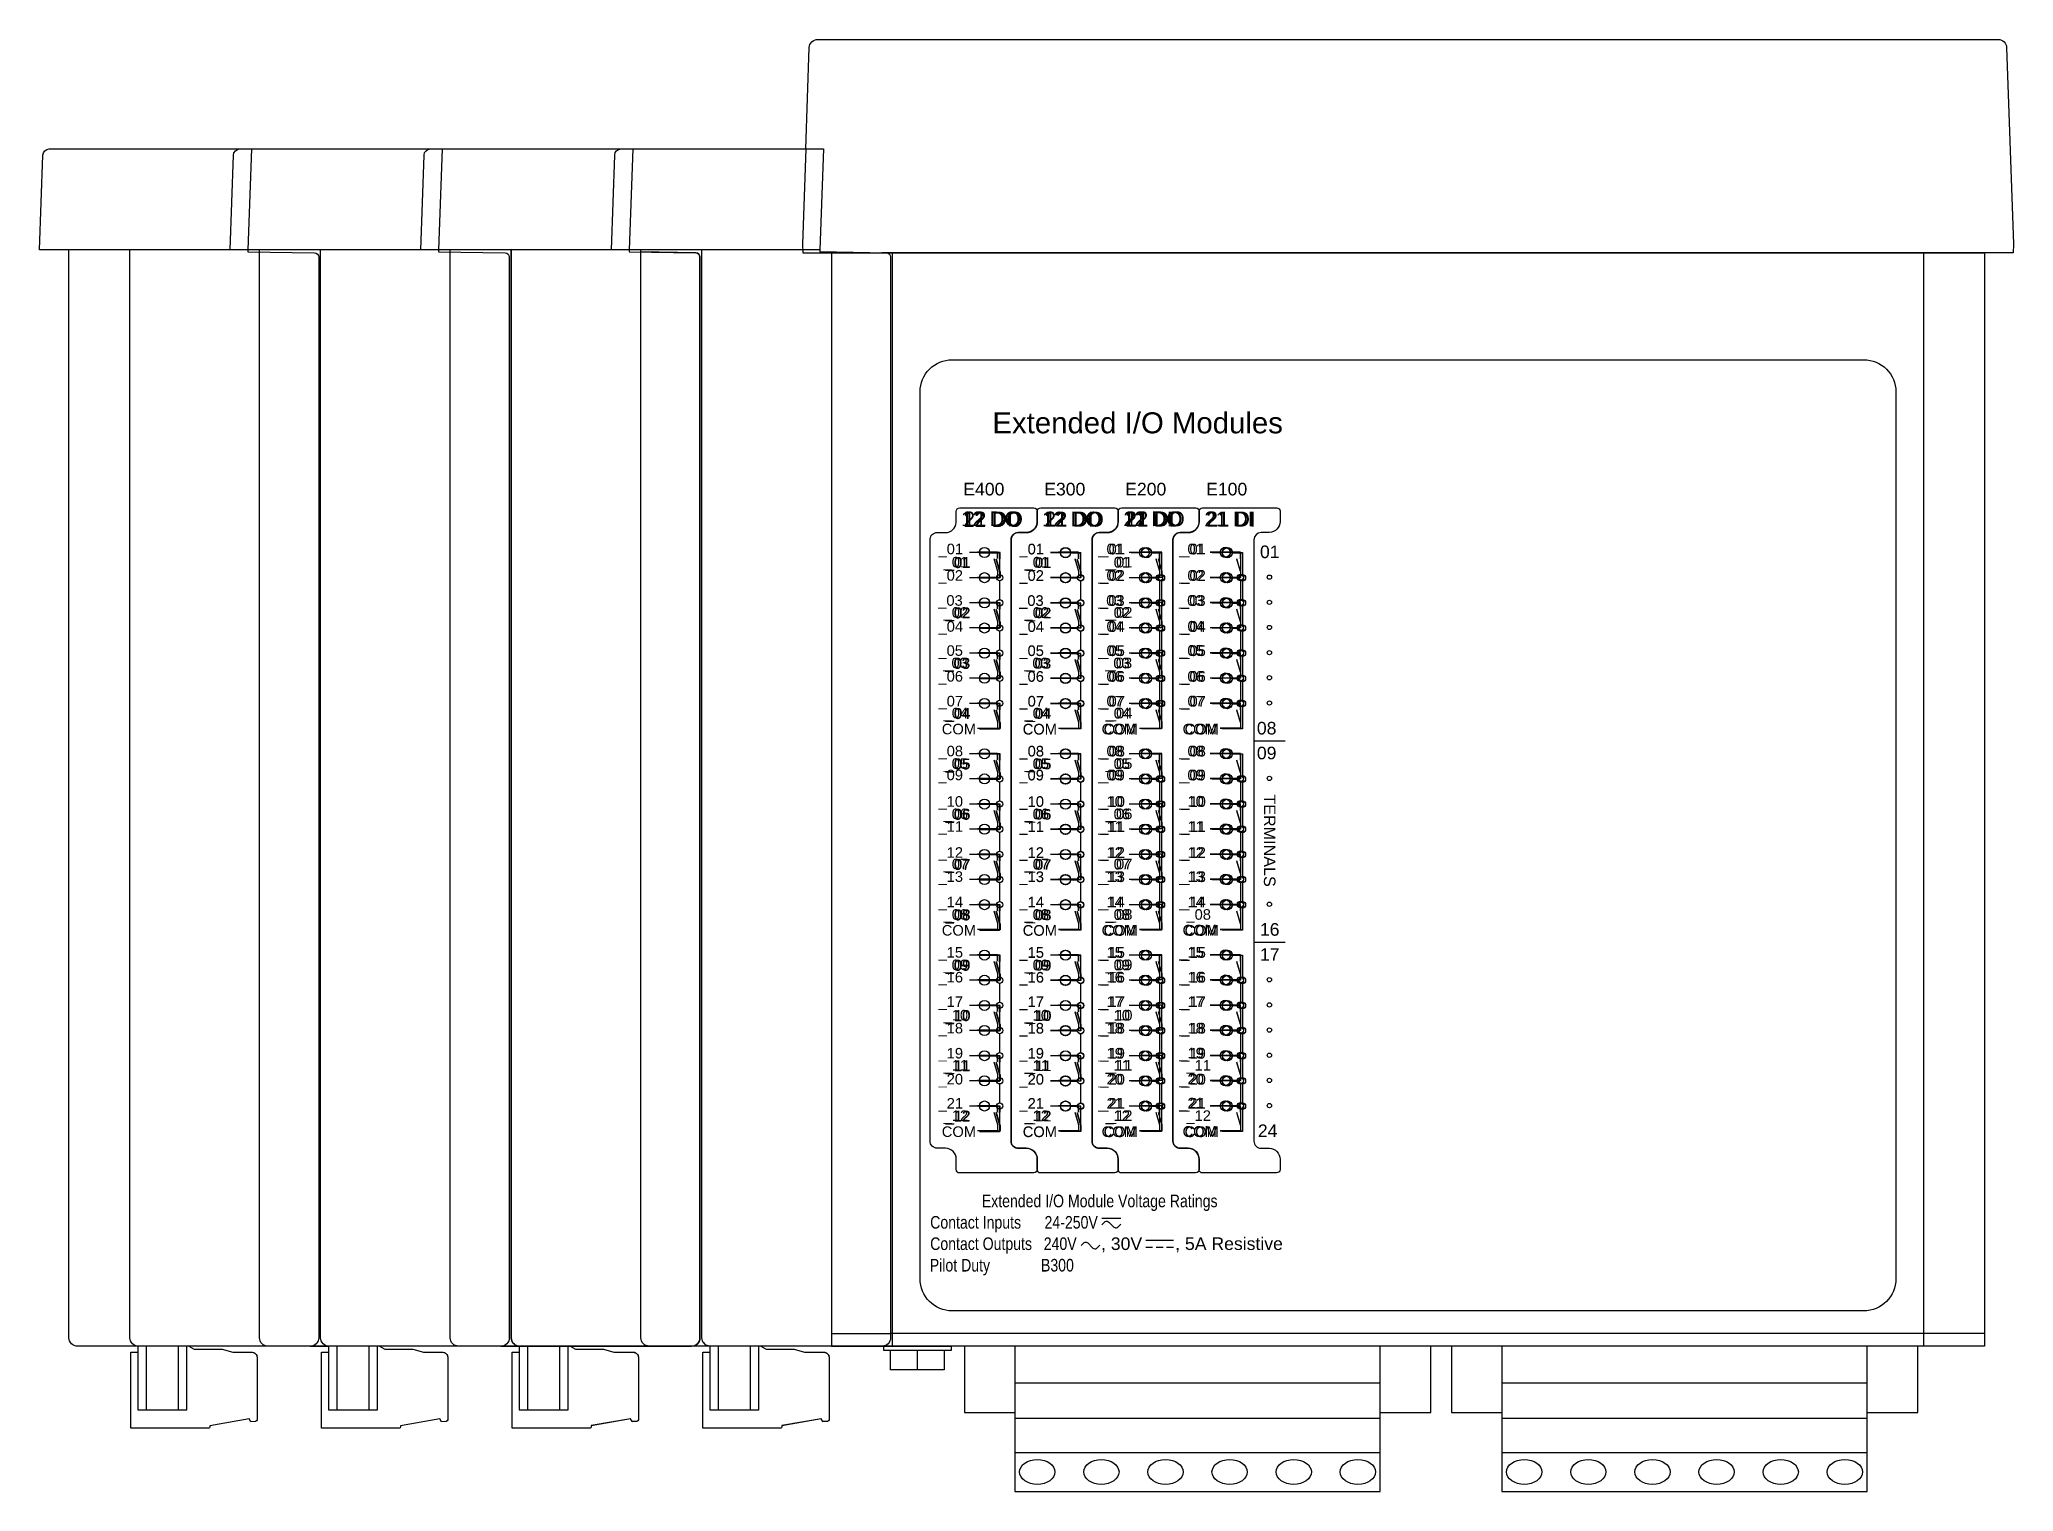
# Model space of a CAD drawing. Extents: x 1 to 47, y 1 to 35.
# Drawn here: x 35.68 to 44.92, y 19.56 to 26.36 of the extents above; entities that cross this region are included whole.
import ezdxf

# ---------------------------------------------------------------- set-up
doc = ezdxf.new("R2010")
doc.units = 0
doc.header["$MEASUREMENT"] = 0
for name, color, linetype in [('10_00______DWG_', 7, 'CONTINUOUS'), ('9_01__0__NONE', 7, 'CONTINUOUS'), ('9_02__1__21_UNIVERSAL_BINA', 7, 'CONTINUOUS'), ('9_03__2__42_UNIVERSAL_BINA', 7, 'CONTINUOUS'), ('9_04__3__63_UNIVERSAL_BINA', 7, 'CONTINUOUS'), ('9_05__4__84_UNIVERSAL_BINA', 7, 'CONTINUOUS'), ('9_06__5__21_UNIVERSAL_BINA', 7, 'CONTINUOUS'), ('9_07__6__21_UNIVERSAL_BINA', 7, 'CONTINUOUS'), ('9_08__7__21_UNIVERSAL_BINA', 7, 'CONTINUOUS'), ('9_09__8__42_UNIVERSAL_BINA', 7, 'CONTINUOUS'), ('9_10__9__42_UNIVERSAL_BINA', 7, 'CONTINUOUS'), ('9_11__A__63_UNIVERSAL_BINA', 7, 'CONTINUOUS'), ('9_12__B__12_ELECTROMECHANI', 7, 'CONTINUOUS'), ('9_13__C__24_ELECTROMECHANI', 7, 'CONTINUOUS'), ('9_14__D__36_ELECTROMECHANI', 7, 'CONTINUOUS'), ('9_15__E__48_ELECTROMECHANI', 7, 'CONTINUOUS')]:
    doc.layers.add(name, color=color, linetype=linetype)
doc.styles.add('ARIAL', font='arial.ttf')

msp = doc.modelspace()

# ---------------------------------------------------------------- texts
at = {"layer": '9_02__1__21_UNIVERSAL_BINA', "style": 'ARIAL'}
for s, height, p in [('Extended I/O Module', 0.098333, (40.1412, 24.5142)), ('E100', 0.059, (41.141, 24.2237)), ('21 DI', 0.06883, (41.1427, 24.0792)), ('_01', 0.04917, (41.0253, 23.9487)), ('01', 0.059, (41.393, 23.9304)), ('_02', 0.04917, (41.0251, 23.8248)), ('_03', 0.04917, (41.0239, 23.7076)), ('_04', 0.04917, (41.0253, 23.586)), ('_05', 0.04917, (41.025, 23.4732)), ('_06', 0.04917, (41.025, 23.3527)), ('_07', 0.04917, (41.0253, 23.2366)), ('COM', 0.04917, (41.0405, 23.1059)), ('08', 0.059, (41.3785, 23.1052)), ('_08', 0.04917, (41.0253, 23.0031)), ('09', 0.059, (41.3785, 22.989)), ('_09', 0.04917, (41.025, 22.8913)), ('_10', 0.04917, (41.0253, 22.7673)), ('_11', 0.04917, (41.0253, 22.6501)), ('_12', 0.04917, (41.0253, 22.5285)), ('_13', 0.04917, (41.0253, 22.4157)), ('_14', 0.04917, (41.0253, 22.297)), ('COM', 0.04917, (41.0405, 22.1643)), ('16', 0.059, (41.3927, 22.1636)), ('_15', 0.04917, (41.0253, 22.0612)), ('17', 0.059, (41.3927, 22.0462)), ('_16', 0.04917, (41.0253, 21.9451)), ('_17', 0.04917, (41.0253, 21.8306)), ('_18', 0.04917, (41.0253, 21.7066)), ('_19', 0.04917, (41.0253, 21.5894)), ('_20', 0.04917, (41.0253, 21.4678)), ('_21', 0.04917, (41.0253, 21.355)), ('COM', 0.04917, (41.0405, 21.2223)), ('24', 0.059, (41.3831, 21.2217)), (', 30V', 0.059, (40.6494, 20.6932)), ('     , 5A Resistive', 0.059, (40.8819, 20.6932))]:
    msp.add_text(s, height=height, dxfattribs=at).set_placement(p)
msp.add_text('TERMINALS', height=0.05408, rotation=270, dxfattribs=at).set_placement((41.4115, 22.8249))
at = {"layer": '9_02__1__21_UNIVERSAL_BINA', "style": 'ARIAL', "width": 0.8}
for s, p in [('Extended I/O Module Voltage Ratings', (40.0914, 20.8932)), ('Contact Inputs      24-250V', (39.8501, 20.7932)), ('Contact Outputs   240V', (39.8501, 20.6932)), ('Pilot Duty             B300', (39.8481, 20.5925))]:
    msp.add_text(s, height=0.059, dxfattribs=at).set_placement(p)
at = {"layer": '9_03__2__42_UNIVERSAL_BINA', "style": 'ARIAL'}
for s, height, p in [('Extended I/O Modules', 0.098333, (40.1412, 24.5142)), ('E200', 0.059, (40.7623, 24.2237)), ('E100', 0.059, (41.141, 24.2237)), ('21 DI', 0.06883, (40.7639, 24.0792)), ('21 DI', 0.06883, (41.1427, 24.0792)), ('_01', 0.04917, (40.6465, 23.9488)), ('_01', 0.04917, (41.0253, 23.9487)), ('01', 0.059, (41.393, 23.9304)), ('_02', 0.04917, (40.6463, 23.8248)), ('_02', 0.04917, (41.0251, 23.8248)), ('_03', 0.04917, (40.6451, 23.7076)), ('_03', 0.04917, (41.0239, 23.7076)), ('_04', 0.04917, (40.6465, 23.586)), ('_04', 0.04917, (41.0253, 23.586)), ('_05', 0.04917, (40.6463, 23.4732)), ('_05', 0.04917, (41.025, 23.4732)), ('_06', 0.04917, (40.6463, 23.3527)), ('_06', 0.04917, (41.025, 23.3527)), ('_07', 0.04917, (40.6465, 23.2366)), ('_07', 0.04917, (41.0253, 23.2366)), ('COM', 0.04917, (40.6617, 23.1059)), ('COM', 0.04917, (41.0405, 23.1059)), ('08', 0.059, (41.3785, 23.1052)), ('_08', 0.04917, (40.6465, 23.0031)), ('_08', 0.04917, (41.0253, 23.0031)), ('09', 0.059, (41.3785, 22.989)), ('_09', 0.04917, (40.6463, 22.8913)), ('_09', 0.04917, (41.025, 22.8913)), ('_10', 0.04917, (40.6465, 22.7673)), ('_10', 0.04917, (41.0253, 22.7673)), ('_11', 0.04917, (40.6465, 22.6501)), ('_11', 0.04917, (41.0253, 22.6501)), ('_12', 0.04917, (40.6465, 22.5285)), ('_12', 0.04917, (41.0253, 22.5285)), ('_13', 0.04917, (40.6465, 22.4157)), ('_13', 0.04917, (41.0253, 22.4157)), ('_14', 0.04917, (40.6465, 22.297)), ('_14', 0.04917, (41.0253, 22.297)), ('COM', 0.04917, (40.6617, 22.1643)), ('COM', 0.04917, (41.0405, 22.1643)), ('16', 0.059, (41.3927, 22.1636)), ('_15', 0.04917, (40.6465, 22.0612)), ('_15', 0.04917, (41.0253, 22.0612)), ('17', 0.059, (41.3927, 22.0462)), ('_16', 0.04917, (40.6465, 21.9451)), ('_16', 0.04917, (41.0253, 21.9451)), ('_17', 0.04917, (40.6465, 21.8306)), ('_17', 0.04917, (41.0253, 21.8306)), ('_18', 0.04917, (40.6465, 21.7066)), ('_18', 0.04917, (41.0253, 21.7066)), ('_19', 0.04917, (40.6465, 21.5894)), ('_19', 0.04917, (41.0253, 21.5894)), ('_20', 0.04917, (40.6465, 21.4678)), ('_20', 0.04917, (41.0253, 21.4678)), ('_21', 0.04917, (40.6465, 21.355)), ('_21', 0.04917, (41.0253, 21.355)), ('COM', 0.04917, (40.6617, 21.2224)), ('COM', 0.04917, (41.0405, 21.2224)), ('24', 0.059, (41.3831, 21.2217)), (', 30V', 0.059, (40.6494, 20.6932)), ('     , 5A Resistive', 0.059, (40.8819, 20.6932))]:
    msp.add_text(s, height=height, dxfattribs=at).set_placement(p)
msp.add_text('TERMINALS', height=0.05408, rotation=270, dxfattribs=at).set_placement((41.4115, 22.8249))
at = {"layer": '9_03__2__42_UNIVERSAL_BINA', "style": 'ARIAL', "width": 0.8}
for s, p in [('Extended I/O Module Voltage Ratings', (40.0914, 20.8932)), ('Contact Inputs      24-250V', (39.8501, 20.7932)), ('Contact Outputs   240V', (39.8501, 20.6932)), ('Pilot Duty             B300', (39.8481, 20.5925))]:
    msp.add_text(s, height=0.059, dxfattribs=at).set_placement(p)
at = {"layer": '9_04__3__63_UNIVERSAL_BINA', "style": 'ARIAL'}
for s, height, p in [('Extended I/O Modules', 0.098333, (40.1412, 24.5142)), ('E300', 0.059, (40.3835, 24.2237)), ('E200', 0.059, (40.7623, 24.2237)), ('E100', 0.059, (41.141, 24.2237)), ('21 DI', 0.06883, (40.3852, 24.0792)), ('21 DI', 0.06883, (40.7639, 24.0792)), ('21 DI', 0.06883, (41.1427, 24.0781)), ('_01', 0.04917, (40.2678, 23.9488)), ('_01', 0.04917, (40.6465, 23.9488)), ('_01', 0.04917, (41.0253, 23.9476)), ('01', 0.059, (41.393, 23.9304)), ('_02', 0.04917, (40.2676, 23.8248)), ('_02', 0.04917, (40.6463, 23.8248)), ('_02', 0.04917, (41.0251, 23.8237)), ('_03', 0.04917, (40.2664, 23.7076)), ('_03', 0.04917, (40.6451, 23.7076)), ('_03', 0.04917, (41.0239, 23.7065)), ('_04', 0.04917, (40.2678, 23.586)), ('_04', 0.04917, (40.6465, 23.586)), ('_04', 0.04917, (41.0253, 23.5849)), ('_05', 0.04917, (40.2675, 23.4732)), ('_05', 0.04917, (40.6463, 23.4732)), ('_05', 0.04917, (41.025, 23.4721)), ('_06', 0.04917, (40.2675, 23.3527)), ('_06', 0.04917, (40.6463, 23.3527)), ('_06', 0.04917, (41.025, 23.3516)), ('_07', 0.04917, (40.2678, 23.2366)), ('_07', 0.04917, (40.6465, 23.2366)), ('_07', 0.04917, (41.0253, 23.2355)), ('COM', 0.04917, (40.283, 23.1059)), ('COM', 0.04917, (40.6617, 23.1059)), ('COM', 0.04917, (41.0405, 23.1048)), ('08', 0.059, (41.3785, 23.1052)), ('_08', 0.04917, (40.2678, 23.0031)), ('_08', 0.04917, (40.6465, 23.0031)), ('_08', 0.04917, (41.0253, 23.002)), ('09', 0.059, (41.3785, 22.989)), ('_09', 0.04917, (40.2675, 22.8913)), ('_09', 0.04917, (40.6463, 22.8913)), ('_09', 0.04917, (41.025, 22.8902)), ('_10', 0.04917, (40.2678, 22.7673)), ('_10', 0.04917, (40.6465, 22.7673)), ('_10', 0.04917, (41.0253, 22.7662)), ('_11', 0.04917, (40.2678, 22.6501)), ('_11', 0.04917, (40.6465, 22.6501)), ('_11', 0.04917, (41.0253, 22.649)), ('_12', 0.04917, (40.2678, 22.5285)), ('_12', 0.04917, (40.6465, 22.5285)), ('_12', 0.04917, (41.0253, 22.5274)), ('_13', 0.04917, (40.2678, 22.4157)), ('_13', 0.04917, (40.6465, 22.4157)), ('_13', 0.04917, (41.0253, 22.4146)), ('_14', 0.04917, (40.2678, 22.297)), ('_14', 0.04917, (40.6465, 22.297)), ('_14', 0.04917, (41.0253, 22.2959)), ('COM', 0.04917, (40.283, 22.1643)), ('COM', 0.04917, (40.6617, 22.1643)), ('COM', 0.04917, (41.0405, 22.1632)), ('16', 0.059, (41.3927, 22.1636)), ('_15', 0.04917, (40.2678, 22.0612)), ('_15', 0.04917, (40.6465, 22.0612)), ('_15', 0.04917, (41.0253, 22.0601)), ('17', 0.059, (41.3927, 22.0462)), ('_16', 0.04917, (40.2678, 21.9451)), ('_16', 0.04917, (40.6465, 21.9451)), ('_16', 0.04917, (41.0253, 21.944)), ('_17', 0.04917, (40.2678, 21.8306)), ('_17', 0.04917, (40.6465, 21.8306)), ('_17', 0.04917, (41.0253, 21.8295)), ('_18', 0.04917, (40.2678, 21.7066)), ('_18', 0.04917, (40.6465, 21.7066)), ('_18', 0.04917, (41.0253, 21.7055)), ('_19', 0.04917, (40.2678, 21.5894)), ('_19', 0.04917, (40.6465, 21.5894)), ('_19', 0.04917, (41.0253, 21.5883)), ('_20', 0.04917, (40.2678, 21.4678)), ('_20', 0.04917, (40.6465, 21.4678)), ('_20', 0.04917, (41.0253, 21.4667)), ('_21', 0.04917, (40.2678, 21.355)), ('_21', 0.04917, (40.6465, 21.355)), ('_21', 0.04917, (41.0253, 21.3539)), ('COM', 0.04917, (40.283, 21.2224)), ('COM', 0.04917, (40.6617, 21.2224)), ('COM', 0.04917, (41.0405, 21.2212)), ('24', 0.059, (41.3831, 21.2217)), (', 30V', 0.059, (40.6494, 20.6932)), ('     , 5A Resistive', 0.059, (40.8819, 20.6932))]:
    msp.add_text(s, height=height, dxfattribs=at).set_placement(p)
msp.add_text('TERMINALS', height=0.05408, rotation=270, dxfattribs=at).set_placement((41.4115, 22.8249))
at = {"layer": '9_04__3__63_UNIVERSAL_BINA', "style": 'ARIAL', "width": 0.8}
for s, p in [('Extended I/O Module Voltage Ratings', (40.0914, 20.8932)), ('Contact Inputs      24-250V', (39.8501, 20.7932)), ('Contact Outputs   240V', (39.8501, 20.6932)), ('Pilot Duty             B300', (39.8481, 20.5925))]:
    msp.add_text(s, height=0.059, dxfattribs=at).set_placement(p)
at = {"layer": '9_05__4__84_UNIVERSAL_BINA', "style": 'ARIAL'}
for s, height, p in [('Extended I/O Modules', 0.098333, (40.1412, 24.5142)), ('E400', 0.059, (40.0048, 24.2237)), ('E300', 0.059, (40.3835, 24.2237)), ('E200', 0.059, (40.7623, 24.2237)), ('E100', 0.059, (41.141, 24.2237)), ('21 DI', 0.06883, (40.0065, 24.0792)), ('21 DI', 0.06883, (40.3852, 24.0786)), ('21 DI', 0.06883, (40.7639, 24.0781)), ('21 DI', 0.06883, (41.1427, 24.0781)), ('_01', 0.04917, (39.8891, 23.9487)), ('_01', 0.04917, (40.2678, 23.9482)), ('_01', 0.04917, (40.6465, 23.9476)), ('_01', 0.04917, (41.0253, 23.9476)), ('01', 0.059, (41.393, 23.9304)), ('_02', 0.04917, (39.8889, 23.8248)), ('_02', 0.04917, (40.2676, 23.8242)), ('_02', 0.04917, (40.6463, 23.8237)), ('_02', 0.04917, (41.0251, 23.8237)), ('_03', 0.04917, (39.8877, 23.7076)), ('_03', 0.04917, (40.2664, 23.707)), ('_03', 0.04917, (40.6451, 23.7065)), ('_03', 0.04917, (41.0239, 23.7065)), ('_04', 0.04917, (39.8891, 23.586)), ('_04', 0.04917, (40.2678, 23.5854)), ('_04', 0.04917, (40.6465, 23.5849)), ('_04', 0.04917, (41.0253, 23.5849)), ('_05', 0.04917, (39.8888, 23.4732)), ('_05', 0.04917, (40.2675, 23.4726)), ('_05', 0.04917, (40.6463, 23.4721)), ('_05', 0.04917, (41.025, 23.4721)), ('_06', 0.04917, (39.8888, 23.3527)), ('_06', 0.04917, (40.2675, 23.3522)), ('_06', 0.04917, (40.6463, 23.3516)), ('_06', 0.04917, (41.025, 23.3516)), ('_07', 0.04917, (39.8891, 23.2366)), ('_07', 0.04917, (40.2678, 23.2361)), ('_07', 0.04917, (40.6465, 23.2355)), ('_07', 0.04917, (41.0253, 23.2355)), ('COM', 0.04917, (39.9043, 23.1059)), ('COM', 0.04917, (40.283, 23.1054)), ('COM', 0.04917, (40.6617, 23.1048)), ('COM', 0.04917, (41.0405, 23.1048)), ('08', 0.059, (41.3785, 23.1052)), ('_08', 0.04917, (39.8891, 23.0031)), ('_08', 0.04917, (40.2678, 23.0025)), ('_08', 0.04917, (40.6465, 23.002)), ('_08', 0.04917, (41.0253, 23.002)), ('09', 0.059, (41.3785, 22.989)), ('_09', 0.04917, (39.8888, 22.8913)), ('_09', 0.04917, (40.2675, 22.8907)), ('_09', 0.04917, (40.6463, 22.8902)), ('_09', 0.04917, (41.025, 22.8902)), ('_10', 0.04917, (39.8891, 22.7673)), ('_10', 0.04917, (40.2678, 22.7668)), ('_10', 0.04917, (40.6465, 22.7662)), ('_10', 0.04917, (41.0253, 22.7662)), ('_11', 0.04917, (39.8891, 22.6501)), ('_11', 0.04917, (40.2678, 22.6495)), ('_11', 0.04917, (40.6465, 22.649)), ('_11', 0.04917, (41.0253, 22.649)), ('_12', 0.04917, (39.8891, 22.5285)), ('_12', 0.04917, (40.2678, 22.528)), ('_12', 0.04917, (40.6465, 22.5274)), ('_12', 0.04917, (41.0253, 22.5274)), ('_13', 0.04917, (39.8891, 22.4157)), ('_13', 0.04917, (40.2678, 22.4152)), ('_13', 0.04917, (40.6465, 22.4146)), ('_13', 0.04917, (41.0253, 22.4146)), ('_14', 0.04917, (39.8891, 22.297)), ('_14', 0.04917, (40.2678, 22.2965)), ('_14', 0.04917, (40.6465, 22.2959)), ('_14', 0.04917, (41.0253, 22.2959)), ('COM', 0.04917, (39.9043, 22.1643)), ('COM', 0.04917, (40.283, 22.1638)), ('COM', 0.04917, (40.6617, 22.1632)), ('COM', 0.04917, (41.0405, 22.1632)), ('16', 0.059, (41.3927, 22.1636)), ('_15', 0.04917, (39.8891, 22.0612)), ('_15', 0.04917, (40.2678, 22.0606)), ('_15', 0.04917, (40.6465, 22.0601)), ('_15', 0.04917, (41.0253, 22.0601)), ('17', 0.059, (41.3927, 22.0462)), ('_16', 0.04917, (39.8891, 21.9451)), ('_16', 0.04917, (40.2678, 21.9446)), ('_16', 0.04917, (40.6465, 21.944)), ('_16', 0.04917, (41.0253, 21.944)), ('_17', 0.04917, (39.8891, 21.8306)), ('_17', 0.04917, (40.2678, 21.83)), ('_17', 0.04917, (40.6465, 21.8295)), ('_17', 0.04917, (41.0253, 21.8295)), ('_18', 0.04917, (39.8891, 21.7066)), ('_18', 0.04917, (40.2678, 21.7061)), ('_18', 0.04917, (40.6465, 21.7055)), ('_18', 0.04917, (41.0253, 21.7055)), ('_19', 0.04917, (39.8891, 21.5894)), ('_19', 0.04917, (40.2678, 21.5888)), ('_19', 0.04917, (40.6465, 21.5883)), ('_19', 0.04917, (41.0253, 21.5883)), ('_20', 0.04917, (39.8891, 21.4678)), ('_20', 0.04917, (40.2678, 21.4673)), ('_20', 0.04917, (40.6465, 21.4667)), ('_20', 0.04917, (41.0253, 21.4667)), ('_21', 0.04917, (39.8891, 21.355)), ('_21', 0.04917, (40.2678, 21.3545)), ('_21', 0.04917, (40.6465, 21.3539)), ('_21', 0.04917, (41.0253, 21.3539)), ('COM', 0.04917, (39.9043, 21.2223)), ('COM', 0.04917, (40.283, 21.2218)), ('COM', 0.04917, (40.6617, 21.2212)), ('COM', 0.04917, (41.0405, 21.2212)), ('24', 0.059, (41.3831, 21.2217)), (', 30V', 0.059, (40.6494, 20.6932)), ('     , 5A Resistive', 0.059, (40.8819, 20.6932))]:
    msp.add_text(s, height=height, dxfattribs=at).set_placement(p)
msp.add_text('TERMINALS', height=0.05408, rotation=270, dxfattribs=at).set_placement((41.4115, 22.8249))
at = {"layer": '9_05__4__84_UNIVERSAL_BINA', "style": 'ARIAL', "width": 0.8}
for s, p in [('Extended I/O Module Voltage Ratings', (40.0914, 20.8932)), ('Contact Inputs      24-250V', (39.8501, 20.7932)), ('Contact Outputs   240V', (39.8501, 20.6932)), ('Pilot Duty             B300', (39.8481, 20.5925))]:
    msp.add_text(s, height=0.059, dxfattribs=at).set_placement(p)
at = {"layer": '9_06__5__21_UNIVERSAL_BINA', "style": 'ARIAL'}
for s, height, p in [('Extended I/O Modules', 0.098333, (40.1412, 24.5142)), ('E200', 0.059, (40.7623, 24.2237)), ('E100', 0.059, (41.141, 24.2237)), ('12 DO', 0.06883, (40.7633, 24.0799)), ('21 DI', 0.06883, (41.1331, 24.0792)), ('_01', 0.04917, (40.6819, 23.887)), ('_01', 0.04917, (41.0157, 23.9488)), ('01', 0.059, (41.393, 23.9304)), ('_02', 0.04917, (41.0155, 23.8248)), ('_03', 0.04917, (41.0143, 23.7076)), ('_02', 0.04917, (40.6817, 23.6516)), ('_04', 0.04917, (41.0157, 23.586)), ('_03', 0.04917, (40.6805, 23.4155)), ('_05', 0.04917, (41.0154, 23.4732)), ('_06', 0.04917, (41.0154, 23.3527)), ('_07', 0.04917, (41.0157, 23.2366)), ('_04', 0.04917, (40.6819, 23.1808)), ('COM', 0.04917, (41.0309, 23.1059)), ('08', 0.059, (41.3785, 23.1052)), ('_08', 0.04917, (41.0157, 23.0031)), ('09', 0.059, (41.3785, 22.989)), ('_05', 0.04917, (40.6816, 22.9447)), ('_09', 0.04917, (41.0154, 22.8913)), ('_10', 0.04917, (41.0157, 22.7673)), ('_06', 0.04917, (40.6816, 22.7093)), ('_11', 0.04917, (41.0157, 22.6501)), ('_12', 0.04917, (41.0157, 22.5285)), ('_07', 0.04917, (40.6819, 22.4747)), ('_13', 0.04917, (41.0157, 22.4157)), ('_08', 0.04917, (40.6819, 22.2385)), ('_14', 0.04917, (41.0157, 22.297)), ('COM', 0.04917, (41.0309, 22.1643)), ('16', 0.059, (41.3927, 22.1636)), ('_15', 0.04917, (41.0157, 22.0612)), ('17', 0.059, (41.3927, 22.0462)), ('_09', 0.04917, (40.6816, 22.0027)), ('_16', 0.04917, (41.0157, 21.9451)), ('_10', 0.04917, (40.6819, 21.7673)), ('_17', 0.04917, (41.0157, 21.8306)), ('_18', 0.04917, (41.0157, 21.7066)), ('_19', 0.04917, (41.0157, 21.5894)), ('_11', 0.04917, (40.6819, 21.5327)), ('_20', 0.04917, (41.0157, 21.4678)), ('_12', 0.04917, (40.6819, 21.2973)), ('_21', 0.04917, (41.0157, 21.355)), ('COM', 0.04917, (41.0309, 21.2224)), ('24', 0.059, (41.3831, 21.2217)), (', 30V', 0.059, (40.6494, 20.6932)), ('     , 5A Resistive', 0.059, (40.8819, 20.6932))]:
    msp.add_text(s, height=height, dxfattribs=at).set_placement(p)
msp.add_text('TERMINALS', height=0.05408, rotation=270, dxfattribs=at).set_placement((41.4115, 22.8249))
at = {"layer": '9_06__5__21_UNIVERSAL_BINA', "style": 'ARIAL', "width": 0.8}
for s, p in [('Extended I/O Module Voltage Ratings', (40.0914, 20.8932)), ('Contact Inputs      24-250V', (39.8501, 20.7932)), ('Contact Outputs   240V', (39.8501, 20.6932)), ('Pilot Duty             B300', (39.8481, 20.5925))]:
    msp.add_text(s, height=0.059, dxfattribs=at).set_placement(p)
at = {"layer": '9_07__6__21_UNIVERSAL_BINA', "style": 'ARIAL'}
for s, height, p in [('Extended I/O Modules', 0.098333, (40.1412, 24.5142)), ('E300', 0.059, (40.3835, 24.2237)), ('E200', 0.059, (40.7623, 24.2237)), ('E100', 0.059, (41.141, 24.2237)), ('12 DO', 0.06883, (40.3826, 24.0776)), ('12 DO', 0.06883, (40.7517, 24.0799)), ('21 DI', 0.06883, (41.1331, 24.0792)), ('_01', 0.04917, (40.3011, 23.8847)), ('_01', 0.04917, (40.6703, 23.887)), ('_01', 0.04917, (41.0157, 23.9487)), ('01', 0.059, (41.393, 23.9304)), ('_02', 0.04917, (41.0155, 23.8248)), ('_03', 0.04917, (41.0143, 23.7076)), ('_02', 0.04917, (40.301, 23.6493)), ('_02', 0.04917, (40.6701, 23.6516)), ('_04', 0.04917, (41.0157, 23.586)), ('_03', 0.04917, (40.2998, 23.4131)), ('_03', 0.04917, (40.6689, 23.4154)), ('_05', 0.04917, (41.0154, 23.4732)), ('_06', 0.04917, (41.0154, 23.3527)), ('_07', 0.04917, (41.0157, 23.2366)), ('_04', 0.04917, (40.3011, 23.1785)), ('_04', 0.04917, (40.6703, 23.1808)), ('COM', 0.04917, (41.0309, 23.1059)), ('08', 0.059, (41.3785, 23.1052)), ('_08', 0.04917, (41.0157, 23.0031)), ('09', 0.059, (41.3785, 22.989)), ('_05', 0.04917, (40.3009, 22.9424)), ('_05', 0.04917, (40.67, 22.9447)), ('_09', 0.04917, (41.0154, 22.8913)), ('_10', 0.04917, (41.0157, 22.7673)), ('_06', 0.04917, (40.3009, 22.707)), ('_06', 0.04917, (40.67, 22.7093)), ('_11', 0.04917, (41.0157, 22.6501)), ('_12', 0.04917, (41.0157, 22.5285)), ('_07', 0.04917, (40.3011, 22.4723)), ('_07', 0.04917, (40.6703, 22.4746)), ('_13', 0.04917, (41.0157, 22.4157)), ('_08', 0.04917, (40.3011, 22.2362)), ('_08', 0.04917, (40.6703, 22.2385)), ('_14', 0.04917, (41.0157, 22.297)), ('COM', 0.04917, (41.0309, 22.1643)), ('16', 0.059, (41.3927, 22.1636)), ('_15', 0.04917, (41.0157, 22.0612)), ('17', 0.059, (41.3927, 22.0462)), ('_09', 0.04917, (40.3009, 22.0004)), ('_09', 0.04917, (40.67, 22.0027)), ('_16', 0.04917, (41.0157, 21.9451)), ('_10', 0.04917, (40.3011, 21.765)), ('_10', 0.04917, (40.6703, 21.7673)), ('_17', 0.04917, (41.0157, 21.8306)), ('_18', 0.04917, (41.0157, 21.7066)), ('_19', 0.04917, (41.0157, 21.5894)), ('_11', 0.04917, (40.3011, 21.5303)), ('_11', 0.04917, (40.6703, 21.5326)), ('_20', 0.04917, (41.0157, 21.4678)), ('_12', 0.04917, (40.3011, 21.2949)), ('_12', 0.04917, (40.6703, 21.2972)), ('_21', 0.04917, (41.0157, 21.355)), ('COM', 0.04917, (41.0309, 21.2223)), ('24', 0.059, (41.3831, 21.2217)), (', 30V', 0.059, (40.6494, 20.6932)), ('     , 5A Resistive', 0.059, (40.8819, 20.6932))]:
    msp.add_text(s, height=height, dxfattribs=at).set_placement(p)
msp.add_text('TERMINALS', height=0.05408, rotation=270, dxfattribs=at).set_placement((41.4115, 22.8249))
at = {"layer": '9_07__6__21_UNIVERSAL_BINA', "style": 'ARIAL', "width": 0.8}
for s, p in [('Extended I/O Module Voltage Ratings', (40.0914, 20.8932)), ('Contact Inputs      24-250V', (39.8501, 20.7932)), ('Contact Outputs   240V', (39.8501, 20.6932)), ('Pilot Duty             B300', (39.8481, 20.5925))]:
    msp.add_text(s, height=0.059, dxfattribs=at).set_placement(p)
at = {"layer": '9_08__7__21_UNIVERSAL_BINA', "style": 'ARIAL'}
for s, height, p in [('Extended I/O Modules', 0.098333, (40.1412, 24.5142)), ('E400', 0.059, (40.0048, 24.2237)), ('E300', 0.059, (40.3835, 24.2237)), ('E200', 0.059, (40.7623, 24.2237)), ('E100', 0.059, (41.141, 24.2237)), ('12 DO', 0.06883, (40.0059, 24.0788)), ('12 DO', 0.06883, (40.373, 24.0788)), ('12 DO', 0.06883, (40.7517, 24.0788)), ('21 DI', 0.06883, (41.1331, 24.0804)), ('_01', 0.04917, (39.9244, 23.8859)), ('_01', 0.04917, (40.2915, 23.8859)), ('_01', 0.04917, (40.6703, 23.8859)), ('_01', 0.04917, (41.0157, 23.95)), ('01', 0.059, (41.393, 23.9304)), ('_02', 0.04917, (41.0155, 23.826)), ('_03', 0.04917, (41.0143, 23.7088)), ('_02', 0.04917, (39.9242, 23.6505)), ('_02', 0.04917, (40.2913, 23.6505)), ('_02', 0.04917, (40.6701, 23.6505)), ('_04', 0.04917, (41.0157, 23.5872)), ('_03', 0.04917, (39.923, 23.4144)), ('_03', 0.04917, (40.2901, 23.4144)), ('_03', 0.04917, (40.6689, 23.4144)), ('_05', 0.04917, (41.0154, 23.4744)), ('_06', 0.04917, (41.0154, 23.3539)), ('_07', 0.04917, (41.0157, 23.2379)), ('_04', 0.04917, (39.9244, 23.1797)), ('_04', 0.04917, (40.2915, 23.1797)), ('_04', 0.04917, (40.6703, 23.1797)), ('COM', 0.04917, (41.0309, 23.1071)), ('08', 0.059, (41.3785, 23.1052)), ('_08', 0.04917, (41.0157, 23.0043)), ('09', 0.059, (41.3785, 22.989)), ('_05', 0.04917, (39.9242, 22.9436)), ('_05', 0.04917, (40.2913, 22.9436)), ('_05', 0.04917, (40.67, 22.9436)), ('_09', 0.04917, (41.0154, 22.8925)), ('_10', 0.04917, (41.0157, 22.7685)), ('_06', 0.04917, (39.9242, 22.7082)), ('_06', 0.04917, (40.2913, 22.7082)), ('_06', 0.04917, (40.67, 22.7082)), ('_11', 0.04917, (41.0157, 22.6513)), ('_12', 0.04917, (41.0157, 22.5298)), ('_07', 0.04917, (39.9244, 22.4735)), ('_07', 0.04917, (40.2915, 22.4735)), ('_07', 0.04917, (40.6703, 22.4735)), ('_13', 0.04917, (41.0157, 22.4169)), ('_08', 0.04917, (39.9244, 22.2374)), ('_08', 0.04917, (40.2915, 22.2374)), ('_08', 0.04917, (40.6703, 22.2374)), ('_14', 0.04917, (41.0157, 22.2982)), ('COM', 0.04917, (41.0309, 22.1656)), ('16', 0.059, (41.3927, 22.1636)), ('_15', 0.04917, (41.0157, 22.0624)), ('17', 0.059, (41.3927, 22.0462)), ('_09', 0.04917, (39.9242, 22.0016)), ('_09', 0.04917, (40.2913, 22.0016)), ('_09', 0.04917, (40.67, 22.0016)), ('_16', 0.04917, (41.0157, 21.9463)), ('_10', 0.04917, (39.9244, 21.7662)), ('_10', 0.04917, (40.2915, 21.7662)), ('_10', 0.04917, (40.6703, 21.7662)), ('_17', 0.04917, (41.0157, 21.8318)), ('_18', 0.04917, (41.0157, 21.7078)), ('_19', 0.04917, (41.0157, 21.5906)), ('_11', 0.04917, (39.9244, 21.5315)), ('_11', 0.04917, (40.2915, 21.5315)), ('_11', 0.04917, (40.6703, 21.5315)), ('_20', 0.04917, (41.0157, 21.469)), ('_12', 0.04917, (39.9244, 21.2961)), ('_12', 0.04917, (40.2915, 21.2961)), ('_12', 0.04917, (40.6703, 21.2961)), ('_21', 0.04917, (41.0157, 21.3563)), ('COM', 0.04917, (41.0309, 21.2236)), ('24', 0.059, (41.3831, 21.2217)), (', 30V', 0.059, (40.6494, 20.6932)), ('     , 5A Resistive', 0.059, (40.8819, 20.6932))]:
    msp.add_text(s, height=height, dxfattribs=at).set_placement(p)
msp.add_text('TERMINALS', height=0.05408, rotation=270, dxfattribs=at).set_placement((41.4115, 22.8249))
at = {"layer": '9_08__7__21_UNIVERSAL_BINA', "style": 'ARIAL', "width": 0.8}
for s, p in [('Extended I/O Module Voltage Ratings', (40.0914, 20.8932)), ('Contact Inputs      24-250V', (39.8501, 20.7932)), ('Contact Outputs   240V', (39.8501, 20.6932)), ('Pilot Duty             B300', (39.8481, 20.5925))]:
    msp.add_text(s, height=0.059, dxfattribs=at).set_placement(p)
at = {"layer": '9_09__8__42_UNIVERSAL_BINA', "style": 'ARIAL'}
for s, height, p in [('Extended I/O Modules', 0.098333, (40.1412, 24.5142)), ('E300', 0.059, (40.3835, 24.2237)), ('E200', 0.059, (40.7623, 24.2237)), ('E100', 0.059, (41.141, 24.2237)), ('12 DO', 0.06883, (40.3846, 24.0777)), ('21 DI', 0.06883, (40.7639, 24.0792)), ('21 DI', 0.06883, (41.1331, 24.0804)), ('_01', 0.04917, (40.3032, 23.8848)), ('_01', 0.04917, (40.6465, 23.9488)), ('_01', 0.04917, (41.0157, 23.95)), ('01', 0.059, (41.393, 23.9304)), ('_02', 0.04917, (40.6463, 23.8248)), ('_02', 0.04917, (41.0155, 23.826)), ('_03', 0.04917, (40.6451, 23.7076)), ('_03', 0.04917, (41.0143, 23.7088)), ('_02', 0.04917, (40.303, 23.6494)), ('_04', 0.04917, (40.6465, 23.586)), ('_04', 0.04917, (41.0157, 23.5872)), ('_03', 0.04917, (40.3018, 23.4133)), ('_05', 0.04917, (40.6463, 23.4732)), ('_05', 0.04917, (41.0154, 23.4744)), ('_06', 0.04917, (40.6463, 23.3527)), ('_06', 0.04917, (41.0154, 23.3539)), ('_07', 0.04917, (40.6465, 23.2366)), ('_07', 0.04917, (41.0157, 23.2379)), ('_04', 0.04917, (40.3032, 23.1786)), ('COM', 0.04917, (40.6617, 23.1059)), ('COM', 0.04917, (41.0309, 23.1071)), ('08', 0.059, (41.3785, 23.1052)), ('_08', 0.04917, (40.6465, 23.0031)), ('_08', 0.04917, (41.0157, 23.0043)), ('09', 0.059, (41.3785, 22.989)), ('_05', 0.04917, (40.3029, 22.9425)), ('_09', 0.04917, (40.6463, 22.8913)), ('_09', 0.04917, (41.0154, 22.8925)), ('_10', 0.04917, (40.6465, 22.7673)), ('_10', 0.04917, (41.0157, 22.7685)), ('_06', 0.04917, (40.3029, 22.7071)), ('_11', 0.04917, (40.6465, 22.6501)), ('_11', 0.04917, (41.0157, 22.6513)), ('_12', 0.04917, (40.6465, 22.5285)), ('_12', 0.04917, (41.0157, 22.5298)), ('_07', 0.04917, (40.3032, 22.4725)), ('_13', 0.04917, (40.6465, 22.4157)), ('_13', 0.04917, (41.0157, 22.4169)), ('_08', 0.04917, (40.3032, 22.2363)), ('_14', 0.04917, (40.6465, 22.297)), ('_14', 0.04917, (41.0157, 22.2982)), ('COM', 0.04917, (40.6617, 22.1643)), ('COM', 0.04917, (41.0309, 22.1656)), ('16', 0.059, (41.3927, 22.1636)), ('_15', 0.04917, (40.6465, 22.0612)), ('_15', 0.04917, (41.0157, 22.0624)), ('17', 0.059, (41.3927, 22.0462)), ('_09', 0.04917, (40.3029, 22.0005)), ('_16', 0.04917, (40.6465, 21.9451)), ('_16', 0.04917, (41.0157, 21.9463)), ('_10', 0.04917, (40.3032, 21.7651)), ('_17', 0.04917, (40.6465, 21.8306)), ('_17', 0.04917, (41.0157, 21.8318)), ('_18', 0.04917, (40.6465, 21.7066)), ('_18', 0.04917, (41.0157, 21.7078)), ('_19', 0.04917, (40.6465, 21.5894)), ('_19', 0.04917, (41.0157, 21.5906)), ('_11', 0.04917, (40.3032, 21.5305)), ('_20', 0.04917, (40.6465, 21.4678)), ('_20', 0.04917, (41.0157, 21.469)), ('_12', 0.04917, (40.3032, 21.2951)), ('_21', 0.04917, (40.6465, 21.355)), ('_21', 0.04917, (41.0157, 21.3563)), ('COM', 0.04917, (40.6617, 21.2224)), ('COM', 0.04917, (41.0309, 21.2236)), ('24', 0.059, (41.3831, 21.2217)), (', 30V', 0.059, (40.6494, 20.6932)), ('     , 5A Resistive', 0.059, (40.8819, 20.6932))]:
    msp.add_text(s, height=height, dxfattribs=at).set_placement(p)
msp.add_text('TERMINALS', height=0.05408, rotation=270, dxfattribs=at).set_placement((41.4115, 22.8249))
at = {"layer": '9_09__8__42_UNIVERSAL_BINA', "style": 'ARIAL', "width": 0.8}
for s, p in [('Extended I/O Module Voltage Ratings', (40.0914, 20.8932)), ('Contact Inputs      24-250V', (39.8501, 20.7932)), ('Contact Outputs   240V', (39.8501, 20.6932)), ('Pilot Duty             B300', (39.8481, 20.5925))]:
    msp.add_text(s, height=0.059, dxfattribs=at).set_placement(p)
at = {"layer": '9_10__9__42_UNIVERSAL_BINA', "style": 'ARIAL'}
for s, height, p in [('Extended I/O Modules', 0.098333, (40.1412, 24.5142)), ('E400', 0.059, (40.0048, 24.2237)), ('E300', 0.059, (40.3835, 24.2237)), ('E200', 0.059, (40.7623, 24.2237)), ('E100', 0.059, (41.141, 24.2237)), ('12 DO', 0.06883, (40.0039, 24.0765)), ('12 DO', 0.06883, (40.3826, 24.0776)), ('21 DI', 0.06883, (40.7543, 24.0792)), ('21 DI', 0.06883, (41.1331, 24.0792)), ('_01', 0.04917, (39.9224, 23.8836)), ('_01', 0.04917, (40.3011, 23.8847)), ('_01', 0.04917, (40.6369, 23.9487)), ('_01', 0.04917, (41.0157, 23.9488)), ('01', 0.059, (41.393, 23.9304)), ('_02', 0.04917, (40.6367, 23.8248)), ('_02', 0.04917, (41.0155, 23.8248)), ('_03', 0.04917, (40.6355, 23.7076)), ('_03', 0.04917, (41.0143, 23.7076)), ('_02', 0.04917, (39.9222, 23.6482)), ('_02', 0.04917, (40.301, 23.6493)), ('_04', 0.04917, (40.6369, 23.586)), ('_04', 0.04917, (41.0157, 23.586)), ('_03', 0.04917, (39.921, 23.412)), ('_03', 0.04917, (40.2998, 23.4131)), ('_05', 0.04917, (40.6367, 23.4732)), ('_05', 0.04917, (41.0154, 23.4732)), ('_06', 0.04917, (40.6367, 23.3527)), ('_06', 0.04917, (41.0154, 23.3527)), ('_07', 0.04917, (40.6369, 23.2366)), ('_07', 0.04917, (41.0157, 23.2366)), ('_04', 0.04917, (39.9224, 23.1774)), ('_04', 0.04917, (40.3011, 23.1785)), ('COM', 0.04917, (40.6521, 23.1059)), ('COM', 0.04917, (41.0309, 23.1059)), ('08', 0.059, (41.3785, 23.1052)), ('_08', 0.04917, (40.6369, 23.0031)), ('_08', 0.04917, (41.0157, 23.0031)), ('09', 0.059, (41.3785, 22.989)), ('_05', 0.04917, (39.9221, 22.9412)), ('_05', 0.04917, (40.3009, 22.9424)), ('_09', 0.04917, (40.6367, 22.8913)), ('_09', 0.04917, (41.0154, 22.8913)), ('_10', 0.04917, (40.6369, 22.7673)), ('_10', 0.04917, (41.0157, 22.7673)), ('_06', 0.04917, (39.9221, 22.7058)), ('_06', 0.04917, (40.3009, 22.707)), ('_11', 0.04917, (40.6369, 22.6501)), ('_11', 0.04917, (41.0157, 22.6501)), ('_12', 0.04917, (40.6369, 22.5285)), ('_12', 0.04917, (41.0157, 22.5285)), ('_07', 0.04917, (39.9224, 22.4712)), ('_07', 0.04917, (40.3011, 22.4723)), ('_13', 0.04917, (40.6369, 22.4157)), ('_13', 0.04917, (41.0157, 22.4157)), ('_08', 0.04917, (39.9224, 22.235)), ('_08', 0.04917, (40.3011, 22.2362)), ('_14', 0.04917, (40.6369, 22.297)), ('_14', 0.04917, (41.0157, 22.297)), ('COM', 0.04917, (40.6521, 22.1643)), ('COM', 0.04917, (41.0309, 22.1643)), ('16', 0.059, (41.3927, 22.1636)), ('_15', 0.04917, (40.6369, 22.0612)), ('_15', 0.04917, (41.0157, 22.0612)), ('17', 0.059, (41.3927, 22.0462)), ('_09', 0.04917, (39.9221, 21.9992)), ('_09', 0.04917, (40.3009, 22.0004)), ('_16', 0.04917, (40.6369, 21.9451)), ('_16', 0.04917, (41.0157, 21.9451)), ('_10', 0.04917, (39.9224, 21.7638)), ('_10', 0.04917, (40.3011, 21.765)), ('_17', 0.04917, (40.6369, 21.8306)), ('_17', 0.04917, (41.0157, 21.8306)), ('_18', 0.04917, (40.6369, 21.7066)), ('_18', 0.04917, (41.0157, 21.7066)), ('_19', 0.04917, (40.6369, 21.5894)), ('_19', 0.04917, (41.0157, 21.5894)), ('_11', 0.04917, (39.9224, 21.5292)), ('_11', 0.04917, (40.3011, 21.5303)), ('_20', 0.04917, (40.6369, 21.4678)), ('_20', 0.04917, (41.0157, 21.4678)), ('_12', 0.04917, (39.9224, 21.2938)), ('_12', 0.04917, (40.3011, 21.2949)), ('_21', 0.04917, (40.6369, 21.355)), ('_21', 0.04917, (41.0157, 21.355)), ('COM', 0.04917, (40.6521, 21.2223)), ('COM', 0.04917, (41.0309, 21.2224)), ('24', 0.059, (41.3831, 21.2217)), (', 30V', 0.059, (40.6494, 20.6932)), ('     , 5A Resistive', 0.059, (40.8819, 20.6932))]:
    msp.add_text(s, height=height, dxfattribs=at).set_placement(p)
msp.add_text('TERMINALS', height=0.05408, rotation=270, dxfattribs=at).set_placement((41.4115, 22.8249))
at = {"layer": '9_10__9__42_UNIVERSAL_BINA', "style": 'ARIAL', "width": 0.8}
for s, p in [('Extended I/O Module Voltage Ratings', (40.0914, 20.8932)), ('Contact Inputs      24-250V', (39.8501, 20.7932)), ('Contact Outputs   240V', (39.8501, 20.6932)), ('Pilot Duty             B300', (39.8481, 20.5925))]:
    msp.add_text(s, height=0.059, dxfattribs=at).set_placement(p)
at = {"layer": '9_11__A__63_UNIVERSAL_BINA', "style": 'ARIAL'}
for s, height, p in [('Extended I/O Modules', 0.098333, (40.1412, 24.5142)), ('E400', 0.059, (40.0048, 24.2237)), ('E300', 0.059, (40.3835, 24.2237)), ('E200', 0.059, (40.7623, 24.2237)), ('E100', 0.059, (41.141, 24.2237)), ('12 DO', 0.06883, (40.0039, 24.0787)), ('21 DI', 0.06883, (40.3852, 24.0781)), ('21 DI', 0.06883, (40.7639, 24.0792)), ('21 DI', 0.06883, (41.1331, 24.0792)), ('_01', 0.04917, (39.9224, 23.8858)), ('_01', 0.04917, (40.2678, 23.9476)), ('_01', 0.04917, (40.6465, 23.9488)), ('_01', 0.04917, (41.0157, 23.9487)), ('01', 0.059, (41.393, 23.9304)), ('_02', 0.04917, (40.2676, 23.8237)), ('_02', 0.04917, (40.6463, 23.8248)), ('_02', 0.04917, (41.0155, 23.8248)), ('_03', 0.04917, (40.2664, 23.7065)), ('_03', 0.04917, (40.6451, 23.7076)), ('_03', 0.04917, (41.0143, 23.7076)), ('_02', 0.04917, (39.9222, 23.6504)), ('_04', 0.04917, (40.2678, 23.5849)), ('_04', 0.04917, (40.6465, 23.586)), ('_04', 0.04917, (41.0157, 23.586)), ('_03', 0.04917, (39.921, 23.4143)), ('_05', 0.04917, (40.2675, 23.4721)), ('_05', 0.04917, (40.6463, 23.4732)), ('_05', 0.04917, (41.0154, 23.4732)), ('_06', 0.04917, (40.2675, 23.3516)), ('_06', 0.04917, (40.6463, 23.3527)), ('_06', 0.04917, (41.0154, 23.3527)), ('_07', 0.04917, (40.2678, 23.2355)), ('_07', 0.04917, (40.6465, 23.2366)), ('_07', 0.04917, (41.0157, 23.2366)), ('_04', 0.04917, (39.9224, 23.1796)), ('COM', 0.04917, (40.283, 23.1048)), ('COM', 0.04917, (40.6617, 23.1059)), ('COM', 0.04917, (41.0309, 23.1059)), ('08', 0.059, (41.3785, 23.1052)), ('_08', 0.04917, (40.2678, 23.002)), ('_08', 0.04917, (40.6465, 23.0031)), ('_08', 0.04917, (41.0157, 23.0031)), ('09', 0.059, (41.3785, 22.989)), ('_05', 0.04917, (39.9221, 22.9435)), ('_09', 0.04917, (40.2675, 22.8902)), ('_09', 0.04917, (40.6463, 22.8913)), ('_09', 0.04917, (41.0154, 22.8913)), ('_10', 0.04917, (40.2678, 22.7662)), ('_10', 0.04917, (40.6465, 22.7673)), ('_10', 0.04917, (41.0157, 22.7673)), ('_06', 0.04917, (39.9221, 22.7081)), ('_11', 0.04917, (40.2678, 22.649)), ('_11', 0.04917, (40.6465, 22.6501)), ('_11', 0.04917, (41.0157, 22.6501)), ('_12', 0.04917, (40.2678, 22.5274)), ('_12', 0.04917, (40.6465, 22.5285)), ('_12', 0.04917, (41.0157, 22.5285)), ('_07', 0.04917, (39.9224, 22.4734)), ('_13', 0.04917, (40.2678, 22.4146)), ('_13', 0.04917, (40.6465, 22.4157)), ('_13', 0.04917, (41.0157, 22.4157)), ('_08', 0.04917, (39.9224, 22.2373)), ('_14', 0.04917, (40.2678, 22.2959)), ('_14', 0.04917, (40.6465, 22.297)), ('_14', 0.04917, (41.0157, 22.297)), ('COM', 0.04917, (40.283, 22.1632)), ('COM', 0.04917, (40.6617, 22.1643)), ('COM', 0.04917, (41.0309, 22.1643)), ('16', 0.059, (41.3927, 22.1636)), ('_15', 0.04917, (40.2678, 22.0601)), ('_15', 0.04917, (40.6465, 22.0612)), ('_15', 0.04917, (41.0157, 22.0612)), ('17', 0.059, (41.3927, 22.0462)), ('_09', 0.04917, (39.9221, 22.0015)), ('_16', 0.04917, (40.2678, 21.944)), ('_16', 0.04917, (40.6465, 21.9451)), ('_16', 0.04917, (41.0157, 21.9451)), ('_10', 0.04917, (39.9224, 21.7661)), ('_17', 0.04917, (40.2678, 21.8295)), ('_17', 0.04917, (40.6465, 21.8306)), ('_17', 0.04917, (41.0157, 21.8306)), ('_18', 0.04917, (40.2678, 21.7055)), ('_18', 0.04917, (40.6465, 21.7066)), ('_18', 0.04917, (41.0157, 21.7066)), ('_19', 0.04917, (40.2678, 21.5883)), ('_19', 0.04917, (40.6465, 21.5894)), ('_19', 0.04917, (41.0157, 21.5894)), ('_11', 0.04917, (39.9224, 21.5314)), ('_20', 0.04917, (40.2678, 21.4667)), ('_20', 0.04917, (40.6465, 21.4678)), ('_20', 0.04917, (41.0157, 21.4678)), ('_12', 0.04917, (39.9224, 21.296)), ('_21', 0.04917, (40.2678, 21.3539)), ('_21', 0.04917, (40.6465, 21.355)), ('_21', 0.04917, (41.0157, 21.355)), ('COM', 0.04917, (40.283, 21.2212)), ('COM', 0.04917, (40.6617, 21.2224)), ('COM', 0.04917, (41.0309, 21.2223)), ('24', 0.059, (41.3831, 21.2217)), (', 30V', 0.059, (40.6494, 20.6932)), ('     , 5A Resistive', 0.059, (40.8819, 20.6932))]:
    msp.add_text(s, height=height, dxfattribs=at).set_placement(p)
msp.add_text('TERMINALS', height=0.05408, rotation=270, dxfattribs=at).set_placement((41.4115, 22.8249))
at = {"layer": '9_11__A__63_UNIVERSAL_BINA', "style": 'ARIAL', "width": 0.8}
for s, p in [('Extended I/O Module Voltage Ratings', (40.0914, 20.8932)), ('Contact Inputs      24-250V', (39.8501, 20.7932)), ('Contact Outputs   240V', (39.8501, 20.6932)), ('Pilot Duty             B300', (39.8481, 20.5925))]:
    msp.add_text(s, height=0.059, dxfattribs=at).set_placement(p)
at = {"layer": '9_12__B__12_ELECTROMECHANI', "style": 'ARIAL'}
for s, height, p in [('Extended I/O Module', 0.098333, (40.1412, 24.5142)), ('E100', 0.059, (41.141, 24.2237)), ('12 DO', 0.06883, (41.1305, 24.0799)), ('_01', 0.04917, (41.049, 23.887)), ('01', 0.059, (41.393, 23.9304)), ('_02', 0.04917, (41.0488, 23.6516)), ('_03', 0.04917, (41.0476, 23.4155)), ('_04', 0.04917, (41.049, 23.1808)), ('08', 0.059, (41.3785, 23.1052)), ('09', 0.059, (41.3785, 22.989)), ('_05', 0.04917, (41.0488, 22.9447)), ('_06', 0.04917, (41.0488, 22.7093)), ('_07', 0.04917, (41.049, 22.4747)), ('_08', 0.04917, (41.049, 22.2385)), ('16', 0.059, (41.3927, 22.1636)), ('17', 0.059, (41.3927, 22.0462)), ('_09', 0.04917, (41.0488, 22.0027)), ('_10', 0.04917, (41.049, 21.7673)), ('_11', 0.04917, (41.049, 21.5327)), ('_12', 0.04917, (41.049, 21.2973)), ('24', 0.059, (41.3831, 21.2217)), (', 30V', 0.059, (40.6494, 20.6932)), ('     , 5A Resistive', 0.059, (40.8819, 20.6932))]:
    msp.add_text(s, height=height, dxfattribs=at).set_placement(p)
msp.add_text('TERMINALS', height=0.05408, rotation=270, dxfattribs=at).set_placement((41.4115, 22.8249))
at = {"layer": '9_12__B__12_ELECTROMECHANI', "style": 'ARIAL', "width": 0.8}
for s, p in [('Extended I/O Module Voltage Ratings', (40.0914, 20.8932)), ('Contact Inputs      24-250V', (39.8501, 20.7932)), ('Contact Outputs   240V', (39.8501, 20.6932)), ('Pilot Duty             B300', (39.8481, 20.5925))]:
    msp.add_text(s, height=0.059, dxfattribs=at).set_placement(p)
at = {"layer": '9_13__C__24_ELECTROMECHANI', "style": 'ARIAL'}
for s, height, p in [('Extended I/O Modules', 0.098333, (40.1412, 24.5142)), ('E200', 0.059, (40.7623, 24.2237)), ('E100', 0.059, (41.141, 24.2237)), ('12 DO', 0.06883, (40.7517, 24.0788)), ('12 DO', 0.06883, (41.1305, 24.0788)), ('_01', 0.04917, (40.6703, 23.8859)), ('_01', 0.04917, (41.049, 23.8859)), ('01', 0.059, (41.393, 23.9304)), ('_02', 0.04917, (40.6701, 23.6505)), ('_02', 0.04917, (41.0488, 23.6505)), ('_03', 0.04917, (40.6689, 23.4144)), ('_03', 0.04917, (41.0476, 23.4144)), ('_04', 0.04917, (40.6703, 23.1797)), ('_04', 0.04917, (41.049, 23.1797)), ('08', 0.059, (41.3785, 23.1052)), ('09', 0.059, (41.3785, 22.989)), ('_05', 0.04917, (40.67, 22.9436)), ('_05', 0.04917, (41.0488, 22.9436)), ('_06', 0.04917, (40.67, 22.7082)), ('_06', 0.04917, (41.0488, 22.7082)), ('_07', 0.04917, (40.6703, 22.4735)), ('_07', 0.04917, (41.049, 22.4735)), ('_08', 0.04917, (40.6703, 22.2374)), ('_08', 0.04917, (41.049, 22.2374)), ('16', 0.059, (41.3927, 22.1636)), ('17', 0.059, (41.3927, 22.0462)), ('_09', 0.04917, (40.67, 22.0016)), ('_09', 0.04917, (41.0488, 22.0016)), ('_10', 0.04917, (40.6703, 21.7662)), ('_10', 0.04917, (41.049, 21.7662)), ('_11', 0.04917, (40.6703, 21.5315)), ('_11', 0.04917, (41.049, 21.5315)), ('_12', 0.04917, (40.6703, 21.2961)), ('_12', 0.04917, (41.049, 21.2961)), ('24', 0.059, (41.3831, 21.2217)), (', 30V', 0.059, (40.6494, 20.6932)), ('     , 5A Resistive', 0.059, (40.8819, 20.6932))]:
    msp.add_text(s, height=height, dxfattribs=at).set_placement(p)
msp.add_text('TERMINALS', height=0.05408, rotation=270, dxfattribs=at).set_placement((41.4115, 22.8249))
at = {"layer": '9_13__C__24_ELECTROMECHANI', "style": 'ARIAL', "width": 0.8}
for s, p in [('Extended I/O Module Voltage Ratings', (40.0914, 20.8932)), ('Contact Inputs      24-250V', (39.8501, 20.7932)), ('Contact Outputs   240V', (39.8501, 20.6932)), ('Pilot Duty             B300', (39.8481, 20.5925))]:
    msp.add_text(s, height=0.059, dxfattribs=at).set_placement(p)
at = {"layer": '9_14__D__36_ELECTROMECHANI', "style": 'ARIAL'}
for s, height, p in [('Extended I/O Modules', 0.098333, (40.1412, 24.5142)), ('E300', 0.059, (40.3835, 24.2237)), ('E200', 0.059, (40.7623, 24.2237)), ('E100', 0.059, (41.141, 24.2237)), ('12 DO', 0.06883, (40.373, 24.0799)), ('12 DO', 0.06883, (40.7517, 24.0788)), ('12 DO', 0.06883, (41.1305, 24.0788)), ('_01', 0.04917, (40.2915, 23.887)), ('_01', 0.04917, (40.6703, 23.8859)), ('_01', 0.04917, (41.049, 23.8859)), ('01', 0.059, (41.393, 23.9304)), ('_02', 0.04917, (40.2913, 23.6516)), ('_02', 0.04917, (40.6701, 23.6505)), ('_02', 0.04917, (41.0488, 23.6505)), ('_03', 0.04917, (40.2901, 23.4155)), ('_03', 0.04917, (40.6689, 23.4144)), ('_03', 0.04917, (41.0476, 23.4144)), ('_04', 0.04917, (40.2915, 23.1808)), ('_04', 0.04917, (40.6703, 23.1797)), ('_04', 0.04917, (41.049, 23.1797)), ('08', 0.059, (41.3785, 23.1052)), ('09', 0.059, (41.3785, 22.989)), ('_05', 0.04917, (40.2913, 22.9447)), ('_05', 0.04917, (40.67, 22.9436)), ('_05', 0.04917, (41.0488, 22.9436)), ('_06', 0.04917, (40.2913, 22.7093)), ('_06', 0.04917, (40.67, 22.7082)), ('_06', 0.04917, (41.0488, 22.7082)), ('_07', 0.04917, (40.2915, 22.4747)), ('_07', 0.04917, (40.6703, 22.4735)), ('_07', 0.04917, (41.049, 22.4735)), ('_08', 0.04917, (40.2915, 22.2385)), ('_08', 0.04917, (40.6703, 22.2374)), ('_08', 0.04917, (41.049, 22.2374)), ('16', 0.059, (41.3927, 22.1636)), ('17', 0.059, (41.3927, 22.0462)), ('_09', 0.04917, (40.2913, 22.0027)), ('_09', 0.04917, (40.67, 22.0016)), ('_09', 0.04917, (41.0488, 22.0016)), ('_10', 0.04917, (40.2915, 21.7673)), ('_10', 0.04917, (40.6703, 21.7662)), ('_10', 0.04917, (41.049, 21.7662)), ('_11', 0.04917, (40.2915, 21.5327)), ('_11', 0.04917, (40.6703, 21.5315)), ('_11', 0.04917, (41.049, 21.5315)), ('_12', 0.04917, (40.2915, 21.2973)), ('_12', 0.04917, (40.6703, 21.2961)), ('_12', 0.04917, (41.049, 21.2961)), ('24', 0.059, (41.3831, 21.2217)), (', 30V', 0.059, (40.6494, 20.6932)), ('     , 5A Resistive', 0.059, (40.8819, 20.6932))]:
    msp.add_text(s, height=height, dxfattribs=at).set_placement(p)
msp.add_text('TERMINALS', height=0.05408, rotation=270, dxfattribs=at).set_placement((41.4115, 22.8249))
at = {"layer": '9_14__D__36_ELECTROMECHANI', "style": 'ARIAL', "width": 0.8}
for s, p in [('Extended I/O Module Voltage Ratings', (40.0914, 20.8932)), ('Contact Inputs      24-250V', (39.8501, 20.7932)), ('Contact Outputs   240V', (39.8501, 20.6932)), ('Pilot Duty             B300', (39.8481, 20.5925))]:
    msp.add_text(s, height=0.059, dxfattribs=at).set_placement(p)
at = {"layer": '9_15__E__48_ELECTROMECHANI', "style": 'ARIAL'}
for s, height, p in [('Extended I/O Modules', 0.098333, (40.1412, 24.5142)), ('E400', 0.059, (40.0048, 24.2237)), ('E300', 0.059, (40.3835, 24.2237)), ('E200', 0.059, (40.7623, 24.2237)), ('E100', 0.059, (41.141, 24.2237)), ('12 DO', 0.06883, (39.9942, 24.0799)), ('12 DO', 0.06883, (40.373, 24.0799)), ('12 DO', 0.06883, (40.7517, 24.0799)), ('12 DO', 0.06883, (41.1305, 24.0799)), ('_01', 0.04917, (39.9128, 23.887)), ('_01', 0.04917, (40.2915, 23.887)), ('_01', 0.04917, (40.6703, 23.887)), ('_01', 0.04917, (41.049, 23.887)), ('01', 0.059, (41.393, 23.9304)), ('_02', 0.04917, (39.9126, 23.6516)), ('_02', 0.04917, (40.2913, 23.6516)), ('_02', 0.04917, (40.6701, 23.6516)), ('_02', 0.04917, (41.0488, 23.6516)), ('_03', 0.04917, (39.9114, 23.4155)), ('_03', 0.04917, (40.2901, 23.4155)), ('_03', 0.04917, (40.6689, 23.4155)), ('_03', 0.04917, (41.0476, 23.4155)), ('_04', 0.04917, (39.9128, 23.1808)), ('_04', 0.04917, (40.2915, 23.1808)), ('_04', 0.04917, (40.6703, 23.1808)), ('_04', 0.04917, (41.049, 23.1808)), ('08', 0.059, (41.3785, 23.1052)), ('09', 0.059, (41.3785, 22.989)), ('_05', 0.04917, (39.9125, 22.9447)), ('_05', 0.04917, (40.2913, 22.9447)), ('_05', 0.04917, (40.67, 22.9447)), ('_05', 0.04917, (41.0488, 22.9447)), ('_06', 0.04917, (39.9125, 22.7093)), ('_06', 0.04917, (40.2913, 22.7093)), ('_06', 0.04917, (40.67, 22.7093)), ('_06', 0.04917, (41.0488, 22.7093)), ('_07', 0.04917, (39.9128, 22.4747)), ('_07', 0.04917, (40.2915, 22.4747)), ('_07', 0.04917, (40.6703, 22.4747)), ('_07', 0.04917, (41.049, 22.4747)), ('_08', 0.04917, (39.9128, 22.2385)), ('_08', 0.04917, (40.2915, 22.2385)), ('_08', 0.04917, (40.6703, 22.2385)), ('_08', 0.04917, (41.049, 22.2385)), ('16', 0.059, (41.3927, 22.1636)), ('17', 0.059, (41.3927, 22.0462)), ('_09', 0.04917, (39.9125, 22.0027)), ('_09', 0.04917, (40.2913, 22.0027)), ('_09', 0.04917, (40.67, 22.0027)), ('_09', 0.04917, (41.0488, 22.0027)), ('_10', 0.04917, (39.9128, 21.7673)), ('_10', 0.04917, (40.2915, 21.7673)), ('_10', 0.04917, (40.6703, 21.7673)), ('_10', 0.04917, (41.049, 21.7673)), ('_11', 0.04917, (39.9128, 21.5327)), ('_11', 0.04917, (40.2915, 21.5327)), ('_11', 0.04917, (40.6703, 21.5327)), ('_11', 0.04917, (41.049, 21.5327)), ('_12', 0.04917, (39.9128, 21.2973)), ('_12', 0.04917, (40.2915, 21.2973)), ('_12', 0.04917, (40.6703, 21.2973)), ('_12', 0.04917, (41.049, 21.2973)), ('24', 0.059, (41.3831, 21.2217)), (', 30V', 0.059, (40.6494, 20.6932)), ('     , 5A Resistive', 0.059, (40.8819, 20.6932))]:
    msp.add_text(s, height=height, dxfattribs=at).set_placement(p)
msp.add_text('TERMINALS', height=0.05408, rotation=270, dxfattribs=at).set_placement((41.4115, 22.8249))
at = {"layer": '9_15__E__48_ELECTROMECHANI', "style": 'ARIAL', "width": 0.8}
for s, p in [('Extended I/O Module Voltage Ratings', (40.0914, 20.8932)), ('Contact Inputs      24-250V', (39.8501, 20.7932)), ('Contact Outputs   240V', (39.8501, 20.6932)), ('Pilot Duty             B300', (39.8481, 20.5925))]:
    msp.add_text(s, height=0.059, dxfattribs=at).set_placement(p)

# ---------------------------------------------------------------- linework, layer by layer
at = {"layer": '10_00______DWG_'}
msp.add_lwpolyline([(39.2677, 25.8449), (39.2842, 26.319, -0.404026), (39.3236, 26.357), (44.8472, 26.357, -0.404026), (44.8865, 26.319), (44.9186, 25.3992), (44.9172, 25.3592), (39.6244, 25.3592)], format="xyb", dxfattribs=at)
for points in [[(39.6244, 25.3592), (44.7822, 25.3592), (44.7822, 20.2432), (39.6326, 20.2432)], [(39.674, 20.2432), (39.674, 25.3592)], [(44.4968, 25.3592), (44.4968, 20.2432)], [(44.7822, 20.3032), (39.665, 20.3032)], [(40.01, 20.2432), (40.01, 19.9332), (40.246, 19.9332)], [(40.246, 20.2432), (40.246, 19.5632), (41.956, 19.5632), (41.956, 20.2432)], [(41.956, 19.9332), (42.192, 19.9332), (42.192, 20.2432)], [(42.2884, 20.2432), (42.2884, 19.9332), (42.5244, 19.9332)], [(42.5244, 20.2432), (42.5244, 19.5632), (44.2344, 19.5632), (44.2344, 20.2432)], [(44.2344, 19.9332), (44.4704, 19.9332), (44.4704, 20.2432)], [(39.9151, 20.2232), (39.9151, 20.1332), (39.6651, 20.1332), (39.6651, 20.2232)], [(39.7901, 20.1332), (39.7901, 20.2232)], [(40.246, 20.0722), (41.956, 20.0722)], [(42.5244, 20.0722), (44.2344, 20.0722)], [(40.246, 19.9062), (41.956, 19.9062)], [(42.5244, 19.9062), (44.2344, 19.9062)], [(40.246, 19.7462), (41.956, 19.7462)], [(42.5244, 19.7462), (44.2344, 19.7462)]]:
    msp.add_lwpolyline(points, dxfattribs=at)
msp.add_lwpolyline([(39.6326, 20.2432), (39.9476, 20.2432), (39.9476, 20.2232), (39.6326, 20.2232)], close=True, dxfattribs=at)
for centre in [(40.351, 19.6547), (40.651, 19.6547), (40.951, 19.6547), (41.251, 19.6547), (41.551, 19.6547), (41.851, 19.6547), (42.6294, 19.6547), (42.9294, 19.6547), (43.2294, 19.6547), (43.5294, 19.6547), (43.8294, 19.6547), (44.1294, 19.6547)]:
    msp.add_ellipse(centre, major_axis=(0.0825, 0), ratio=0.707107, dxfattribs=at)
at = {"layer": '9_01__0__NONE'}
for points in [[(39.2677, 25.8449), (39.2521, 25.3992), (39.2535, 25.3592), (39.6244, 25.3592)], [(39.3885, 25.3592), (39.3885, 20.2432), (39.6326, 20.2432)], [(39.3885, 20.3032), (39.665, 20.3032)]]:
    msp.add_lwpolyline(points, dxfattribs=at)
at = {"layer": '9_02__1__21_UNIVERSAL_BINA'}
for points in [[(39.3343, 25.373), (38.3587, 25.373), (38.3742, 25.8164, -0.404026), (38.4037, 25.8449), (39.3508, 25.8449)], [(39.9527, 24.8586), (44.2181, 24.8586, -0.414214), (44.3681, 24.7086), (44.3681, 20.5586, -0.414214), (44.2181, 20.4086), (39.9527, 20.4086, -0.414214), (39.8027, 20.5586), (39.8027, 24.7086, -0.414214)], [(41.1247, 24.1659), (41.4714, 24.1659, -0.398142), (41.487, 24.151), (41.4872, 24.1017, -0.411696), (41.4367, 24.0506), (41.398, 24.0499, 0.408751), (41.3647, 24.0162), (41.3647, 21.2023, 0.419667), (41.3981, 21.1696), (41.437, 21.1689, -0.411441), (41.4872, 21.1175), (41.4872, 21.0706, -0.402437), (41.4709, 21.0536), (41.1242, 21.0536, -0.4372), (41.1084, 21.0707), (41.1084, 21.1184, 0.414214), (41.0573, 21.1695), (41.0192, 21.1695, -0.41992), (40.986, 21.2033), (40.986, 24.0173, -0.419692), (41.0193, 24.05), (41.0583, 24.05, 0.399045), (41.1083, 24.0975), (41.1084, 24.1489, -0.402086)]]:
    msp.add_lwpolyline(points, format="xyb", close=True, dxfattribs=at)
for points in [[(38.8213, 20.2434), (38.5359, 20.2434, -0.414214), (38.4965, 20.2828), (38.4965, 25.373)], [(39.3343, 25.373), (39.3343, 25.3642), (39.6456, 25.3588, -0.409111), (39.665, 25.3391), (39.665, 20.2828, -0.414214), (39.6256, 20.2434), (38.8213, 20.2434, -0.414214), (38.782, 20.2828), (38.782, 25.373)], [(40.6537, 20.8116), (40.6687, 20.8263, -0.328455), (40.6857, 20.8241), (40.7095, 20.8004, 0.339292), (40.7266, 20.7982), (40.7423, 20.8137)], [(40.5559, 20.7137), (40.5709, 20.7284, -0.328455), (40.5879, 20.7262), (40.6117, 20.7025, 0.339292), (40.6287, 20.7003), (40.6445, 20.7158)], [(39.058, 20.2434), (39.082, 20.2295), (39.214, 20.2295), (39.2627, 20.215), (39.3533, 20.215, -0.414214), (39.3769, 20.1914), (39.3769, 19.899, -0.401491), (39.3693, 19.8911), (39.3473, 19.8902), (39.3396, 19.9036), (39.1564, 19.8713), (39.1564, 19.8673, -0.414214), (39.1485, 19.8595), (38.7863, 19.8595), (38.7863, 20.215), (38.8196, 20.215)]]:
    msp.add_lwpolyline(points, format="xyb", dxfattribs=at)
for points in [[(41.2169, 23.9566), (41.1699, 23.9566)], [(41.264, 23.9566), (41.3111, 23.9566), (41.3111, 23.8536)], [(41.2169, 23.8389), (41.1699, 23.8389)], [(41.264, 23.8389), (41.2964, 23.8389)], [(41.3111, 23.8242), (41.3111, 23.7359)], [(41.2169, 23.7212), (41.1699, 23.7212)], [(41.264, 23.7212), (41.2964, 23.7212)], [(41.3111, 23.7065), (41.3111, 23.6182)], [(41.2169, 23.6035), (41.1699, 23.6035)], [(41.264, 23.6035), (41.2964, 23.6035)], [(41.3111, 23.5888), (41.3111, 23.5005)], [(41.2169, 23.4858), (41.1699, 23.4858)], [(41.264, 23.4858), (41.2964, 23.4858)], [(41.3111, 23.4711), (41.3111, 23.3828)], [(41.2169, 23.3681), (41.1699, 23.3681)], [(41.264, 23.3681), (41.2964, 23.3681)], [(41.3111, 23.3534), (41.3111, 23.2652)], [(41.2169, 23.2504), (41.1699, 23.2504)], [(41.3111, 23.2357), (41.3111, 23.1327), (41.2169, 23.1327)], [(41.264, 23.2504), (41.2964, 23.2504)], [(41.2169, 23.0151), (41.1699, 23.0151)], [(41.264, 23.0151), (41.3111, 23.0151), (41.3111, 22.9121)], [(41.5106, 23.0745), (41.3647, 23.0745)], [(41.2169, 22.8974), (41.1699, 22.8974)], [(41.264, 22.8974), (41.2964, 22.8974)], [(41.3111, 22.8826), (41.3111, 22.7944)], [(41.2169, 22.7797), (41.1699, 22.7797)], [(41.264, 22.7797), (41.2964, 22.7797)], [(41.3111, 22.7649), (41.3111, 22.6767)], [(41.2169, 22.662), (41.1699, 22.662)], [(41.264, 22.662), (41.2964, 22.662)], [(41.3111, 22.6472), (41.3111, 22.559)], [(41.2169, 22.5443), (41.1699, 22.5443)], [(41.264, 22.5443), (41.2964, 22.5443)], [(41.3111, 22.5295), (41.3111, 22.4413)], [(41.2169, 22.4266), (41.1699, 22.4266)], [(41.264, 22.4266), (41.2964, 22.4266)], [(41.3111, 22.4119), (41.3111, 22.3236)], [(41.2169, 22.3089), (41.1699, 22.3089)], [(41.3111, 22.2942), (41.3111, 22.1912), (41.2169, 22.1912)], [(41.264, 22.3089), (41.2964, 22.3089)], [(41.5106, 22.1325), (41.3647, 22.1325)], [(41.2169, 22.0731), (41.1699, 22.0731)], [(41.264, 22.0731), (41.3111, 22.0731), (41.3111, 21.9701)], [(41.2169, 21.9554), (41.1699, 21.9554)], [(41.264, 21.9554), (41.2964, 21.9554)], [(41.3111, 21.9407), (41.3111, 21.8524)], [(41.2169, 21.8377), (41.1699, 21.8377)], [(41.264, 21.8377), (41.2964, 21.8377)], [(41.3111, 21.823), (41.3111, 21.7347)], [(41.2169, 21.72), (41.1699, 21.72)], [(41.264, 21.72), (41.2964, 21.72)], [(41.3111, 21.7053), (41.3111, 21.617)], [(41.2169, 21.6023), (41.1699, 21.6023)], [(41.264, 21.6023), (41.2964, 21.6023)], [(41.3111, 21.5876), (41.3111, 21.4993)], [(41.2169, 21.4846), (41.1699, 21.4846)], [(41.264, 21.4846), (41.2964, 21.4846)], [(41.3111, 21.4699), (41.3111, 21.3816)], [(41.2169, 21.3669), (41.1699, 21.3669)], [(41.3111, 21.3522), (41.3111, 21.2492), (41.2169, 21.2492)], [(41.264, 21.3669), (41.2964, 21.3669)], [(40.6537, 20.8425), (40.7423, 20.8425)], [(40.8585, 20.7394), (40.9886, 20.7394)], [(40.8909, 20.7056), (40.8585, 20.7056)], [(40.9396, 20.7056), (40.9071, 20.7056)], [(40.9885, 20.7056), (40.9561, 20.7056)], [(38.8196, 20.2434), (38.8196, 19.9461), (39.0479, 19.9461), (39.0479, 20.2434)], [(38.859, 19.9461), (38.859, 20.2434)], [(39.0086, 19.9461), (39.0086, 20.2434)]]:
    msp.add_lwpolyline(points, dxfattribs=at)
for centre, radius in [((41.2405, 23.9566), 0.0235), ((41.2405, 23.8389), 0.0235), ((41.3111, 23.8389), 0.0147), ((41.4373, 23.8412), 0.01), ((41.2405, 23.7212), 0.0235), ((41.3111, 23.7212), 0.0147), ((41.4373, 23.7235), 0.01), ((41.2405, 23.6035), 0.0235), ((41.3111, 23.6035), 0.0147), ((41.4373, 23.6058), 0.01), ((41.2405, 23.4858), 0.0235), ((41.3111, 23.4858), 0.0147), ((41.4373, 23.4881), 0.01), ((41.2405, 23.3681), 0.0235), ((41.3111, 23.3681), 0.0147), ((41.4373, 23.3704), 0.01), ((41.2405, 23.2504), 0.0235), ((41.3111, 23.2504), 0.0147), ((41.4373, 23.2525), 0.01), ((41.2405, 23.0151), 0.0235), ((41.2405, 22.8974), 0.0235), ((41.3111, 22.8974), 0.0147), ((41.4373, 22.8994), 0.01), ((41.2405, 22.7797), 0.0235), ((41.3111, 22.7797), 0.0147), ((41.2405, 22.662), 0.0235), ((41.3111, 22.662), 0.0147), ((41.2405, 22.5443), 0.0235), ((41.3111, 22.5443), 0.0147), ((41.2405, 22.4266), 0.0235), ((41.3111, 22.4266), 0.0147), ((41.2405, 22.3089), 0.0235), ((41.3111, 22.3089), 0.0147), ((41.4373, 22.311), 0.01), ((41.2405, 22.0731), 0.0235), ((41.2405, 21.9554), 0.0235), ((41.3111, 21.9554), 0.0147), ((41.4373, 21.9576), 0.01), ((41.2405, 21.8377), 0.0235), ((41.3111, 21.8377), 0.0147), ((41.4373, 21.8399), 0.01), ((41.2405, 21.72), 0.0235), ((41.3111, 21.72), 0.0147), ((41.4373, 21.7222), 0.01), ((41.2405, 21.6023), 0.0235), ((41.3111, 21.6023), 0.0147), ((41.4373, 21.6045), 0.01), ((41.2405, 21.4846), 0.0235), ((41.3111, 21.4846), 0.0147), ((41.4373, 21.4868), 0.01), ((41.2405, 21.3669), 0.0235), ((41.3111, 21.3669), 0.0147), ((41.4373, 21.3691), 0.01)]:
    msp.add_circle(centre, radius, dxfattribs=at)
at = {"layer": '9_03__2__42_UNIVERSAL_BINA'}
for points in [[(38.4423, 25.373), (37.4667, 25.373), (37.4822, 25.8164, -0.404026), (37.5117, 25.8449), (38.4588, 25.8449)], [(39.9527, 24.8586), (44.2181, 24.8586, -0.414214), (44.3681, 24.7086), (44.3681, 20.5586, -0.414214), (44.2181, 20.4086), (39.9527, 20.4086, -0.414214), (39.8027, 20.5586), (39.8027, 24.7086, -0.414214)], [(40.746, 24.1659), (41.0926, 24.1659, -0.398142), (41.1083, 24.151), (41.1084, 24.1017, -0.411696), (41.058, 24.0506), (41.0192, 24.0499, 0.408751), (40.986, 24.0162), (40.986, 21.2023, 0.419667), (41.0193, 21.1696), (41.0583, 21.1689, -0.411441), (41.1084, 21.1175), (41.1084, 21.0706, -0.402437), (41.0921, 21.0536), (40.7455, 21.0536, -0.4372), (40.7297, 21.0707), (40.7297, 21.1184, 0.414214), (40.6786, 21.1695), (40.6405, 21.1695, -0.41992), (40.6073, 21.2033), (40.6073, 24.0173, -0.419692), (40.6406, 24.05), (40.6795, 24.05, 0.399045), (40.7296, 24.0975), (40.7297, 24.1489, -0.402086)], [(41.1247, 24.1659), (41.4714, 24.1659, -0.398142), (41.487, 24.151), (41.4872, 24.1017, -0.411696), (41.4367, 24.0506), (41.398, 24.0499, 0.408751), (41.3647, 24.0162), (41.3647, 21.2023, 0.419667), (41.3981, 21.1696), (41.437, 21.1689, -0.411441), (41.4872, 21.1175), (41.4872, 21.0706, -0.402437), (41.4709, 21.0536), (41.1242, 21.0536, -0.4372), (41.1084, 21.0707), (41.1084, 21.1184, 0.414214), (41.0573, 21.1695), (41.0192, 21.1695, -0.41992), (40.986, 21.2033), (40.986, 24.0173, -0.419692), (41.0193, 24.05), (41.0583, 24.05, 0.399045), (41.1083, 24.0975), (41.1084, 24.1489, -0.402086)]]:
    msp.add_lwpolyline(points, format="xyb", close=True, dxfattribs=at)
for points in [[(38.4037, 25.8449), (39.3508, 25.8449), (39.3343, 25.373), (38.3587, 25.373)], [(40.8382, 23.9566), (40.7911, 23.9566)], [(40.8853, 23.9566), (40.9324, 23.9566), (40.9324, 23.8537)], [(41.2169, 23.9566), (41.1699, 23.9566)], [(41.264, 23.9566), (41.3111, 23.9566), (41.3111, 23.8537)], [(40.8382, 23.8389), (40.7911, 23.8389)], [(40.8853, 23.8389), (40.9177, 23.8389)], [(41.2169, 23.8389), (41.1699, 23.8389)], [(41.264, 23.8389), (41.2964, 23.8389)], [(40.9324, 23.8242), (40.9324, 23.736)], [(41.3111, 23.8242), (41.3111, 23.736)], [(40.8382, 23.7212), (40.7911, 23.7212)], [(40.8853, 23.7212), (40.9177, 23.7212)], [(40.9324, 23.7065), (40.9324, 23.6183)], [(41.2169, 23.7212), (41.1699, 23.7212)], [(41.264, 23.7212), (41.2964, 23.7212)], [(41.3111, 23.7065), (41.3111, 23.6183)], [(40.8382, 23.6036), (40.7911, 23.6036)], [(40.8853, 23.6036), (40.9177, 23.6036)], [(40.9324, 23.5888), (40.9324, 23.5006)], [(41.2169, 23.6036), (41.1699, 23.6036)], [(41.264, 23.6036), (41.2964, 23.6036)], [(41.3111, 23.5888), (41.3111, 23.5006)], [(40.8382, 23.4859), (40.7911, 23.4859)], [(40.8853, 23.4859), (40.9177, 23.4859)], [(40.9324, 23.4711), (40.9324, 23.3829)], [(41.2169, 23.4859), (41.1699, 23.4859)], [(41.264, 23.4859), (41.2964, 23.4859)], [(41.3111, 23.4711), (41.3111, 23.3829)], [(40.8382, 23.3682), (40.7911, 23.3682)], [(40.8853, 23.3682), (40.9177, 23.3682)], [(41.2169, 23.3682), (41.1699, 23.3682)], [(41.264, 23.3682), (41.2964, 23.3682)], [(40.9324, 23.3534), (40.9324, 23.2652)], [(41.3111, 23.3534), (41.3111, 23.2652)], [(40.8382, 23.2505), (40.7911, 23.2505)], [(40.9324, 23.2358), (40.9324, 23.1328), (40.8382, 23.1328)], [(40.8853, 23.2505), (40.9177, 23.2505)], [(41.2169, 23.2505), (41.1699, 23.2505)], [(41.3111, 23.2358), (41.3111, 23.1328), (41.2169, 23.1328)], [(41.264, 23.2505), (41.2964, 23.2505)], [(40.8382, 23.0151), (40.7911, 23.0151)], [(40.8853, 23.0151), (40.9324, 23.0151), (40.9324, 22.9121)], [(41.2169, 23.0151), (41.1699, 23.0151)], [(41.264, 23.0151), (41.3111, 23.0151), (41.3111, 22.9121)], [(41.5106, 23.0745), (41.3647, 23.0745)], [(40.8382, 22.8974), (40.7911, 22.8974)], [(40.8853, 22.8974), (40.9177, 22.8974)], [(40.9324, 22.8827), (40.9324, 22.7944)], [(41.2169, 22.8974), (41.1699, 22.8974)], [(41.264, 22.8974), (41.2964, 22.8974)], [(41.3111, 22.8827), (41.3111, 22.7944)], [(40.8382, 22.7797), (40.7911, 22.7797)], [(40.8853, 22.7797), (40.9177, 22.7797)], [(40.9324, 22.765), (40.9324, 22.6767)], [(41.2169, 22.7797), (41.1699, 22.7797)], [(41.264, 22.7797), (41.2964, 22.7797)], [(41.3111, 22.765), (41.3111, 22.6767)], [(40.8382, 22.662), (40.7911, 22.662)], [(40.8853, 22.662), (40.9177, 22.662)], [(40.9324, 22.6473), (40.9324, 22.559)], [(41.2169, 22.662), (41.1699, 22.662)], [(41.264, 22.662), (41.2964, 22.662)], [(41.3111, 22.6473), (41.3111, 22.559)], [(40.8382, 22.5443), (40.7911, 22.5443)], [(40.8853, 22.5443), (40.9177, 22.5443)], [(41.2169, 22.5443), (41.1699, 22.5443)], [(41.264, 22.5443), (41.2964, 22.5443)], [(40.9324, 22.5296), (40.9324, 22.4413)], [(41.3111, 22.5296), (41.3111, 22.4413)], [(40.8382, 22.4266), (40.7911, 22.4266)], [(40.8853, 22.4266), (40.9177, 22.4266)], [(40.9324, 22.4119), (40.9324, 22.3236)], [(41.2169, 22.4266), (41.1699, 22.4266)], [(41.264, 22.4266), (41.2964, 22.4266)], [(41.3111, 22.4119), (41.3111, 22.3236)], [(40.8382, 22.3089), (40.7911, 22.3089)], [(40.9324, 22.2942), (40.9324, 22.1912), (40.8382, 22.1912)], [(40.8853, 22.3089), (40.9177, 22.3089)], [(41.2169, 22.3089), (41.1699, 22.3089)], [(41.3111, 22.2942), (41.3111, 22.1912), (41.2169, 22.1912)], [(41.264, 22.3089), (41.2964, 22.3089)], [(41.5106, 22.1325), (41.3647, 22.1325)], [(40.8382, 22.0731), (40.7911, 22.0731)], [(40.8853, 22.0731), (40.9324, 22.0731), (40.9324, 21.9701)], [(41.2169, 22.0731), (41.1699, 22.0731)], [(41.264, 22.0731), (41.3111, 22.0731), (41.3111, 21.9701)], [(40.8382, 21.9554), (40.7911, 21.9554)], [(40.8853, 21.9554), (40.9177, 21.9554)], [(40.9324, 21.9407), (40.9324, 21.8524)], [(41.2169, 21.9554), (41.1699, 21.9554)], [(41.264, 21.9554), (41.2964, 21.9554)], [(41.3111, 21.9407), (41.3111, 21.8524)], [(40.8382, 21.8377), (40.7911, 21.8377)], [(40.8853, 21.8377), (40.9177, 21.8377)], [(40.9324, 21.823), (40.9324, 21.7347)], [(41.2169, 21.8377), (41.1699, 21.8377)], [(41.264, 21.8377), (41.2964, 21.8377)], [(41.3111, 21.823), (41.3111, 21.7347)], [(40.8382, 21.72), (40.7911, 21.72)], [(40.8853, 21.72), (40.9177, 21.72)], [(40.9324, 21.7053), (40.9324, 21.617)], [(41.2169, 21.72), (41.1699, 21.72)], [(41.264, 21.72), (41.2964, 21.72)], [(41.3111, 21.7053), (41.3111, 21.617)], [(40.8382, 21.6023), (40.7911, 21.6023)], [(40.8853, 21.6023), (40.9177, 21.6023)], [(40.9324, 21.5876), (40.9324, 21.4993)], [(41.2169, 21.6023), (41.1699, 21.6023)], [(41.264, 21.6023), (41.2964, 21.6023)], [(41.3111, 21.5876), (41.3111, 21.4993)], [(40.8382, 21.4846), (40.7911, 21.4846)], [(40.8853, 21.4846), (40.9177, 21.4846)], [(40.9324, 21.4699), (40.9324, 21.3816)], [(41.2169, 21.4846), (41.1699, 21.4846)], [(41.264, 21.4846), (41.2964, 21.4846)], [(41.3111, 21.4699), (41.3111, 21.3816)], [(40.8382, 21.3669), (40.7911, 21.3669)], [(40.9324, 21.3522), (40.9324, 21.2492), (40.8382, 21.2492)], [(40.8853, 21.3669), (40.9177, 21.3669)], [(41.2169, 21.3669), (41.1699, 21.3669)], [(41.3111, 21.3522), (41.3111, 21.2492), (41.2169, 21.2492)], [(41.264, 21.3669), (41.2964, 21.3669)], [(40.6537, 20.8425), (40.7423, 20.8425)], [(40.8585, 20.7394), (40.9886, 20.7394)], [(40.8909, 20.7056), (40.8585, 20.7056)], [(40.9396, 20.7056), (40.9071, 20.7056)], [(40.9885, 20.7056), (40.9561, 20.7056)], [(37.9276, 20.2434), (37.9276, 19.9461), (38.1559, 19.9461), (38.1559, 20.2434)], [(37.967, 19.9461), (37.967, 20.2434)], [(38.1166, 19.9461), (38.1166, 20.2434)], [(38.8213, 20.2434), (38.7336, 20.2434)], [(38.8196, 20.2434), (38.8196, 19.9461), (39.0479, 19.9461), (39.0479, 20.2434)], [(38.859, 19.9461), (38.859, 20.2434)], [(39.0086, 19.9461), (39.0086, 20.2434)]]:
    msp.add_lwpolyline(points, dxfattribs=at)
for points in [[(37.9293, 20.2434), (37.6439, 20.2434, -0.414214), (37.6045, 20.2828), (37.6045, 25.373)], [(37.89, 25.373), (37.89, 20.2828, 0.414214), (37.9293, 20.2434), (38.7336, 20.2434, 0.414214), (38.773, 20.2828), (38.773, 25.3391, 0.409111), (38.7536, 25.3588), (38.4965, 25.3633), (38.4965, 25.373)], [(39.3343, 25.373), (39.3343, 25.3642), (39.6456, 25.3588, -0.409111), (39.665, 25.3391), (39.665, 20.2828, -0.414214), (39.6256, 20.2434), (38.8213, 20.2434, -0.414214), (38.782, 20.2828), (38.782, 25.373)], [(40.6537, 20.8116), (40.6687, 20.8263, -0.328455), (40.6857, 20.8241), (40.7095, 20.8004, 0.339292), (40.7266, 20.7982), (40.7423, 20.8137)], [(40.5559, 20.7137), (40.5709, 20.7284, -0.328455), (40.5879, 20.7262), (40.6117, 20.7025, 0.339292), (40.6287, 20.7003), (40.6445, 20.7158)], [(38.166, 20.2434), (38.19, 20.2295), (38.322, 20.2295), (38.3707, 20.215), (38.4613, 20.215, -0.414214), (38.4849, 20.1914), (38.4849, 19.899, -0.401491), (38.4773, 19.8911), (38.4553, 19.8902), (38.4476, 19.9036), (38.2644, 19.8713), (38.2644, 19.8673, -0.414214), (38.2565, 19.8595), (37.8943, 19.8595), (37.8943, 20.215), (37.9276, 20.215)], [(39.058, 20.2434), (39.082, 20.2295), (39.214, 20.2295), (39.2627, 20.215), (39.3533, 20.215, -0.414214), (39.3769, 20.1914), (39.3769, 19.899, -0.401491), (39.3693, 19.8911), (39.3473, 19.8902), (39.3396, 19.9036), (39.1564, 19.8713), (39.1564, 19.8673, -0.414214), (39.1485, 19.8595), (38.7863, 19.8595), (38.7863, 20.215), (38.8196, 20.215)]]:
    msp.add_lwpolyline(points, format="xyb", dxfattribs=at)
for centre, radius in [((40.8617, 23.9566), 0.0235), ((41.2405, 23.9566), 0.0235), ((40.8617, 23.8389), 0.0235), ((40.9324, 23.8389), 0.0147), ((41.2405, 23.8389), 0.0235), ((41.3111, 23.8389), 0.0147), ((41.4373, 23.8412), 0.01), ((40.8617, 23.7212), 0.0235), ((41.2405, 23.7212), 0.0235), ((40.9324, 23.7212), 0.0147), ((41.3111, 23.7212), 0.0147), ((41.4373, 23.7235), 0.01), ((40.8617, 23.6036), 0.0235), ((40.9324, 23.6036), 0.0147), ((41.2405, 23.6036), 0.0235), ((41.3111, 23.6036), 0.0147), ((41.4373, 23.6058), 0.01), ((40.8617, 23.4859), 0.0235), ((40.9324, 23.4859), 0.0147), ((41.2405, 23.4859), 0.0235), ((41.3111, 23.4859), 0.0147), ((41.4373, 23.4881), 0.01), ((40.8617, 23.3682), 0.0235), ((40.9324, 23.3682), 0.0147), ((41.2405, 23.3682), 0.0235), ((41.3111, 23.3682), 0.0147), ((41.4373, 23.3704), 0.01), ((40.8617, 23.2505), 0.0235), ((40.9324, 23.2505), 0.0147), ((41.2405, 23.2505), 0.0235), ((41.3111, 23.2505), 0.0147), ((41.4373, 23.2525), 0.01), ((40.8618, 23.0151), 0.0235), ((41.2405, 23.0151), 0.0235), ((40.8618, 22.8974), 0.0235), ((40.9324, 22.8974), 0.0147), ((41.2405, 22.8974), 0.0235), ((41.3111, 22.8974), 0.0147), ((41.4373, 22.8994), 0.01), ((40.8618, 22.7797), 0.0235), ((40.9324, 22.7797), 0.0147), ((41.2405, 22.7797), 0.0235), ((41.3111, 22.7797), 0.0147), ((40.8618, 22.662), 0.0235), ((40.9324, 22.662), 0.0147), ((41.2405, 22.662), 0.0235), ((41.3111, 22.662), 0.0147), ((40.8618, 22.5443), 0.0235), ((40.9324, 22.5443), 0.0147), ((41.2405, 22.5443), 0.0235), ((41.3111, 22.5443), 0.0147), ((40.8618, 22.4266), 0.0235), ((41.2405, 22.4266), 0.0235), ((40.9324, 22.4266), 0.0147), ((41.3111, 22.4266), 0.0147), ((40.8618, 22.3089), 0.0235), ((40.9324, 22.3089), 0.0147), ((41.2405, 22.3089), 0.0235), ((41.3111, 22.3089), 0.0147), ((41.4373, 22.311), 0.01), ((40.8617, 22.0731), 0.0235), ((41.2405, 22.0731), 0.0235), ((40.8617, 21.9554), 0.0235), ((40.9324, 21.9554), 0.0147), ((41.2405, 21.9554), 0.0235), ((41.3111, 21.9554), 0.0147), ((41.4373, 21.9576), 0.01), ((40.8617, 21.8377), 0.0235), ((40.9324, 21.8377), 0.0147), ((41.2405, 21.8377), 0.0235), ((41.3111, 21.8377), 0.0147), ((41.4373, 21.8399), 0.01), ((40.8617, 21.72), 0.0235), ((40.9324, 21.72), 0.0147), ((41.2405, 21.72), 0.0235), ((41.3111, 21.72), 0.0147), ((41.4373, 21.7222), 0.01), ((40.8617, 21.6023), 0.0235), ((40.9324, 21.6023), 0.0147), ((41.2405, 21.6023), 0.0235), ((41.3111, 21.6023), 0.0147), ((41.4373, 21.6045), 0.01), ((40.8617, 21.4846), 0.0235), ((40.9324, 21.4846), 0.0147), ((41.2405, 21.4846), 0.0235), ((41.3111, 21.4846), 0.0147), ((41.4373, 21.4868), 0.01), ((40.8617, 21.3669), 0.0235), ((40.9324, 21.3669), 0.0147), ((41.2405, 21.3669), 0.0235), ((41.3111, 21.3669), 0.0147), ((41.4373, 21.3691), 0.01)]:
    msp.add_circle(centre, radius, dxfattribs=at)
at = {"layer": '9_04__3__63_UNIVERSAL_BINA'}
for points in [[(37.5503, 25.3728), (36.5747, 25.3728), (36.5902, 25.8162, -0.404026), (36.6197, 25.8447), (37.5668, 25.8447)], [(39.9527, 24.8586), (44.2181, 24.8586, -0.414214), (44.3681, 24.7086), (44.3681, 20.5586, -0.414214), (44.2181, 20.4086), (39.9527, 20.4086, -0.414214), (39.8027, 20.5586), (39.8027, 24.7086, -0.414214)], [(40.3672, 24.1659), (40.7139, 24.1659, -0.398142), (40.7296, 24.151), (40.7297, 24.1017, -0.411696), (40.6793, 24.0506), (40.6405, 24.0499, 0.408751), (40.6073, 24.0162), (40.6073, 21.2023, 0.419667), (40.6406, 21.1696), (40.6795, 21.1689, -0.411441), (40.7297, 21.1175), (40.7297, 21.0706, -0.402437), (40.7134, 21.0536), (40.3667, 21.0536, -0.4372), (40.3509, 21.0707), (40.3509, 21.1184, 0.414214), (40.2998, 21.1695), (40.2617, 21.1695, -0.41992), (40.2285, 21.2033), (40.2285, 24.0173, -0.419692), (40.2619, 24.05), (40.3008, 24.05, 0.399045), (40.3508, 24.0975), (40.3509, 24.1489, -0.402086)], [(40.746, 24.1659), (41.0926, 24.1659, -0.398142), (41.1083, 24.151), (41.1084, 24.1017, -0.411696), (41.058, 24.0506), (41.0192, 24.0499, 0.408751), (40.986, 24.0162), (40.986, 21.2023, 0.419667), (41.0193, 21.1696), (41.0583, 21.1689, -0.411441), (41.1084, 21.1175), (41.1084, 21.0706, -0.402437), (41.0921, 21.0536), (40.7455, 21.0536, -0.4372), (40.7297, 21.0707), (40.7297, 21.1184, 0.414214), (40.6786, 21.1695), (40.6405, 21.1695, -0.41992), (40.6073, 21.2033), (40.6073, 24.0173, -0.419692), (40.6406, 24.05), (40.6795, 24.05, 0.399045), (40.7296, 24.0975), (40.7297, 24.1489, -0.402086)], [(41.1247, 24.1659), (41.4714, 24.1659, -0.398142), (41.487, 24.151), (41.4872, 24.1017, -0.411696), (41.4367, 24.0506), (41.398, 24.0499, 0.408751), (41.3647, 24.0162), (41.3647, 21.2023, 0.419667), (41.3981, 21.1696), (41.437, 21.1689, -0.411441), (41.4872, 21.1175), (41.4872, 21.0706, -0.402437), (41.4709, 21.0536), (41.1242, 21.0536, -0.4372), (41.1084, 21.0707), (41.1084, 21.1184, 0.414214), (41.0573, 21.1695), (41.0192, 21.1695, -0.41992), (40.986, 21.2033), (40.986, 24.0173, -0.419692), (41.0193, 24.05), (41.0583, 24.05, 0.399045), (41.1083, 24.0975), (41.1084, 24.1489, -0.402086)]]:
    msp.add_lwpolyline(points, format="xyb", close=True, dxfattribs=at)
for points in [[(37.5668, 25.8447), (38.4588, 25.8447), (38.4423, 25.3728), (37.5503, 25.3728)], [(38.4588, 25.8447), (39.3508, 25.8447), (39.3343, 25.3728), (38.4423, 25.3728)], [(40.4595, 23.9566), (40.4124, 23.9566)], [(40.5065, 23.9566), (40.5536, 23.9566), (40.5536, 23.8537)], [(40.8382, 23.9566), (40.7911, 23.9566)], [(40.8853, 23.9566), (40.9324, 23.9566), (40.9324, 23.8537)], [(41.2169, 23.9555), (41.1699, 23.9555)], [(41.264, 23.9555), (41.3111, 23.9555), (41.3111, 23.8525)], [(40.4595, 23.839), (40.4124, 23.839)], [(40.5065, 23.839), (40.5389, 23.8389)], [(40.8382, 23.8389), (40.7911, 23.8389)], [(40.8853, 23.8389), (40.9177, 23.8389)], [(41.2169, 23.8378), (41.1699, 23.8378)], [(41.264, 23.8378), (41.2964, 23.8378)], [(40.5536, 23.8242), (40.5536, 23.736)], [(40.9324, 23.8242), (40.9324, 23.736)], [(41.3111, 23.8231), (41.3111, 23.7348)], [(40.4595, 23.7213), (40.4124, 23.7213)], [(40.5065, 23.7213), (40.5389, 23.7212)], [(40.5536, 23.7065), (40.5536, 23.6183)], [(40.8382, 23.7212), (40.7911, 23.7212)], [(40.8853, 23.7212), (40.9177, 23.7212)], [(40.9324, 23.7065), (40.9324, 23.6183)], [(41.2169, 23.7201), (41.1699, 23.7201)], [(41.264, 23.7201), (41.2964, 23.7201)], [(41.3111, 23.7054), (41.3111, 23.6171)], [(40.4595, 23.6036), (40.4124, 23.6036)], [(40.5065, 23.6036), (40.5389, 23.6036)], [(40.5536, 23.5888), (40.5536, 23.5006)], [(40.8382, 23.6036), (40.7911, 23.6036)], [(40.8853, 23.6036), (40.9177, 23.6036)], [(40.9324, 23.5888), (40.9324, 23.5006)], [(41.2169, 23.6024), (41.1699, 23.6024)], [(41.264, 23.6024), (41.2964, 23.6024)], [(41.3111, 23.5877), (41.3111, 23.4994)], [(40.4595, 23.4859), (40.4124, 23.4859)], [(40.5065, 23.4859), (40.5389, 23.4859)], [(40.5536, 23.4711), (40.5536, 23.3829)], [(40.8382, 23.4859), (40.7911, 23.4859)], [(40.8853, 23.4859), (40.9177, 23.4859)], [(40.9324, 23.4711), (40.9324, 23.3829)], [(41.2169, 23.4847), (41.1699, 23.4847)], [(41.264, 23.4847), (41.2964, 23.4847)], [(41.3111, 23.47), (41.3111, 23.3818)], [(40.4595, 23.3682), (40.4124, 23.3682)], [(40.5065, 23.3682), (40.5389, 23.3682)], [(40.8382, 23.3682), (40.7911, 23.3682)], [(40.8853, 23.3682), (40.9177, 23.3682)], [(41.2169, 23.367), (41.1699, 23.367)], [(41.264, 23.367), (41.2964, 23.367)], [(40.5536, 23.3534), (40.5536, 23.2652)], [(40.9324, 23.3534), (40.9324, 23.2652)], [(41.3111, 23.3523), (41.3111, 23.2641)], [(40.4595, 23.2505), (40.4124, 23.2505)], [(40.5536, 23.2358), (40.5536, 23.1328), (40.4595, 23.1328)], [(40.5065, 23.2505), (40.5389, 23.2505)], [(40.8382, 23.2505), (40.7911, 23.2505)], [(40.9324, 23.2358), (40.9324, 23.1328), (40.8382, 23.1328)], [(40.8853, 23.2505), (40.9177, 23.2505)], [(41.2169, 23.2493), (41.1699, 23.2493)], [(41.3111, 23.2346), (41.3111, 23.1316), (41.2169, 23.1317)], [(41.264, 23.2493), (41.2964, 23.2493)], [(40.4595, 23.0151), (40.4124, 23.0151)], [(40.5065, 23.0151), (40.5536, 23.0151), (40.5536, 22.9121)], [(40.8382, 23.0151), (40.7911, 23.0151)], [(40.8853, 23.0151), (40.9324, 23.0151), (40.9324, 22.9121)], [(41.2169, 23.014), (41.1699, 23.014)], [(41.264, 23.014), (41.3111, 23.014), (41.3111, 22.911)], [(41.5106, 23.0745), (41.3647, 23.0745)], [(40.4595, 22.8974), (40.4124, 22.8974)], [(40.5065, 22.8974), (40.5389, 22.8974)], [(40.5536, 22.8827), (40.5536, 22.7944)], [(40.8382, 22.8974), (40.7911, 22.8974)], [(40.8853, 22.8974), (40.9177, 22.8974)], [(40.9324, 22.8827), (40.9324, 22.7944)], [(41.2169, 22.8963), (41.1699, 22.8963)], [(41.264, 22.8963), (41.2964, 22.8963)], [(41.3111, 22.8815), (41.3111, 22.7933)], [(40.4595, 22.7797), (40.4124, 22.7797)], [(40.5065, 22.7797), (40.5389, 22.7797)], [(40.5536, 22.765), (40.5536, 22.6767)], [(40.8382, 22.7797), (40.7911, 22.7797)], [(40.8853, 22.7797), (40.9177, 22.7797)], [(40.9324, 22.765), (40.9324, 22.6767)], [(41.2169, 22.7786), (41.1699, 22.7786)], [(41.264, 22.7786), (41.2964, 22.7786)], [(41.3111, 22.7638), (41.3111, 22.6756)], [(40.4595, 22.662), (40.4124, 22.662)], [(40.5065, 22.662), (40.5389, 22.662)], [(40.5536, 22.6473), (40.5536, 22.559)], [(40.8382, 22.662), (40.7911, 22.662)], [(40.8853, 22.662), (40.9177, 22.662)], [(40.9324, 22.6473), (40.9324, 22.559)], [(41.2169, 22.6609), (41.1699, 22.6609)], [(41.264, 22.6609), (41.2964, 22.6609)], [(41.3111, 22.6461), (41.3111, 22.5579)], [(40.4595, 22.5443), (40.4124, 22.5443)], [(40.5065, 22.5443), (40.5389, 22.5443)], [(40.8382, 22.5443), (40.7911, 22.5443)], [(40.8853, 22.5443), (40.9177, 22.5443)], [(41.2169, 22.5432), (41.1699, 22.5432)], [(41.264, 22.5432), (41.2964, 22.5432)], [(40.5536, 22.5296), (40.5536, 22.4413)], [(40.9324, 22.5296), (40.9324, 22.4413)], [(41.3111, 22.5284), (41.3111, 22.4402)], [(40.4595, 22.4266), (40.4124, 22.4266)], [(40.5065, 22.4266), (40.5389, 22.4266)], [(40.5536, 22.4119), (40.5536, 22.3236)], [(40.8382, 22.4266), (40.7911, 22.4266)], [(40.8853, 22.4266), (40.9177, 22.4266)], [(40.9324, 22.4119), (40.9324, 22.3236)], [(41.2169, 22.4255), (41.1699, 22.4255)], [(41.264, 22.4255), (41.2964, 22.4255)], [(41.3111, 22.4108), (41.3111, 22.3225)], [(40.4595, 22.3089), (40.4124, 22.3089)], [(40.5536, 22.2942), (40.5536, 22.1912), (40.4595, 22.1912)], [(40.5065, 22.3089), (40.5389, 22.3089)], [(40.8382, 22.3089), (40.7911, 22.3089)], [(40.9324, 22.2942), (40.9324, 22.1912), (40.8382, 22.1912)], [(40.8853, 22.3089), (40.9177, 22.3089)], [(41.2169, 22.3078), (41.1699, 22.3078)], [(41.3111, 22.2931), (41.3111, 22.1901), (41.2169, 22.1901)], [(41.264, 22.3078), (41.2964, 22.3078)], [(41.5106, 22.1325), (41.3647, 22.1325)], [(40.4595, 22.0731), (40.4124, 22.0731)], [(40.5065, 22.0731), (40.5536, 22.0731), (40.5536, 21.9701)], [(40.8382, 22.0731), (40.7911, 22.0731)], [(40.8853, 22.0731), (40.9324, 22.0731), (40.9324, 21.9701)], [(41.2169, 22.072), (41.1699, 22.072)], [(41.264, 22.072), (41.3111, 22.072), (41.3111, 21.969)], [(40.4595, 21.9554), (40.4124, 21.9554)], [(40.5065, 21.9554), (40.5389, 21.9554)], [(40.5536, 21.9407), (40.5536, 21.8524)], [(40.8382, 21.9554), (40.7911, 21.9554)], [(40.8853, 21.9554), (40.9177, 21.9554)], [(40.9324, 21.9407), (40.9324, 21.8524)], [(41.2169, 21.9543), (41.1699, 21.9543)], [(41.264, 21.9543), (41.2964, 21.9543)], [(41.3111, 21.9396), (41.3111, 21.8513)], [(40.4595, 21.8377), (40.4124, 21.8377)], [(40.5065, 21.8377), (40.5389, 21.8377)], [(40.5536, 21.823), (40.5536, 21.7347)], [(40.8382, 21.8377), (40.7911, 21.8377)], [(40.8853, 21.8377), (40.9177, 21.8377)], [(40.9324, 21.823), (40.9324, 21.7347)], [(41.2169, 21.8366), (41.1699, 21.8366)], [(41.264, 21.8366), (41.2964, 21.8366)], [(41.3111, 21.8219), (41.3111, 21.7336)], [(40.4595, 21.72), (40.4124, 21.72)], [(40.5065, 21.72), (40.5389, 21.72)], [(40.5536, 21.7053), (40.5536, 21.617)], [(40.8382, 21.72), (40.7911, 21.72)], [(40.8853, 21.72), (40.9177, 21.72)], [(40.9324, 21.7053), (40.9324, 21.617)], [(41.2169, 21.7189), (41.1699, 21.7189)], [(41.264, 21.7189), (41.2964, 21.7189)], [(41.3111, 21.7042), (41.3111, 21.6159)], [(40.4595, 21.6023), (40.4124, 21.6023)], [(40.5065, 21.6023), (40.5389, 21.6023)], [(40.5536, 21.5876), (40.5536, 21.4993)], [(40.8382, 21.6023), (40.7911, 21.6023)], [(40.8853, 21.6023), (40.9177, 21.6023)], [(40.9324, 21.5876), (40.9324, 21.4993)], [(41.2169, 21.6012), (41.1699, 21.6012)], [(41.264, 21.6012), (41.2964, 21.6012)], [(41.3111, 21.5865), (41.3111, 21.4982)], [(40.4595, 21.4846), (40.4124, 21.4846)], [(40.5065, 21.4846), (40.5389, 21.4846)], [(40.5536, 21.4699), (40.5536, 21.3816)], [(40.8382, 21.4846), (40.7911, 21.4846)], [(40.8853, 21.4846), (40.9177, 21.4846)], [(40.9324, 21.4699), (40.9324, 21.3816)], [(41.2169, 21.4835), (41.1699, 21.4835)], [(41.264, 21.4835), (41.2964, 21.4835)], [(41.3111, 21.4688), (41.3111, 21.3805)], [(40.4595, 21.3669), (40.4124, 21.3669)], [(40.5536, 21.3522), (40.5536, 21.2492), (40.4595, 21.2492)], [(40.5065, 21.3669), (40.5389, 21.3669)], [(40.8382, 21.3669), (40.7911, 21.3669)], [(40.9324, 21.3522), (40.9324, 21.2492), (40.8382, 21.2492)], [(40.8853, 21.3669), (40.9177, 21.3669)], [(41.2169, 21.3658), (41.1699, 21.3658)], [(41.3111, 21.3511), (41.3111, 21.2481), (41.2169, 21.2481)], [(41.264, 21.3658), (41.2964, 21.3658)], [(40.6537, 20.8425), (40.7423, 20.8425)], [(40.8585, 20.7394), (40.9886, 20.7394)], [(40.8909, 20.7056), (40.8585, 20.7056)], [(40.9396, 20.7056), (40.9071, 20.7056)], [(40.9885, 20.7056), (40.9561, 20.7056)], [(37.0356, 20.2432), (37.0356, 19.9458), (37.2639, 19.9458), (37.2639, 20.2432)], [(37.075, 19.9458), (37.075, 20.2432)], [(37.2246, 19.9458), (37.2246, 20.2432)], [(37.8416, 20.2432), (37.9293, 20.2432)], [(37.9276, 20.2432), (37.9276, 19.9458), (38.1559, 19.9458), (38.1559, 20.2432)], [(37.967, 19.9458), (37.967, 20.2432)], [(38.1166, 19.9458), (38.1166, 20.2432)], [(38.8213, 20.2432), (38.7336, 20.2432)], [(38.8196, 20.2432), (38.8196, 19.9458), (39.0479, 19.9458), (39.0479, 20.2432)], [(38.859, 19.9458), (38.859, 20.2432)], [(39.0086, 19.9458), (39.0086, 20.2432)]]:
    msp.add_lwpolyline(points, dxfattribs=at)
for points in [[(37.0373, 20.2432), (36.7519, 20.2432, -0.414214), (36.7125, 20.2825), (36.7125, 25.3728)], [(37.5503, 25.3728), (37.5503, 25.364), (37.8616, 25.3585, -0.409111), (37.881, 25.3389), (37.881, 20.2825, -0.414214), (37.8416, 20.2432), (37.0373, 20.2432, -0.414214), (36.998, 20.2825), (36.998, 25.3728)], [(38.4423, 25.3728), (38.4423, 25.364), (38.7536, 25.3585, -0.409111), (38.773, 25.3389), (38.773, 20.2825, -0.414214), (38.7336, 20.2432), (37.9293, 20.2432, -0.414214), (37.89, 20.2825), (37.89, 25.3728)], [(39.3343, 25.3728), (39.3343, 25.364), (39.6456, 25.3585, -0.409111), (39.665, 25.3389), (39.665, 20.2825, -0.414214), (39.6256, 20.2432), (38.8213, 20.2432, -0.414214), (38.782, 20.2825), (38.782, 25.3728)], [(40.6537, 20.8116), (40.6687, 20.8263, -0.328455), (40.6857, 20.8241), (40.7095, 20.8004, 0.339292), (40.7266, 20.7982), (40.7423, 20.8137)], [(40.5559, 20.7137), (40.5709, 20.7284, -0.328455), (40.5879, 20.7262), (40.6117, 20.7025, 0.339292), (40.6287, 20.7003), (40.6445, 20.7158)], [(37.274, 20.2432), (37.298, 20.2293), (37.43, 20.2293), (37.4787, 20.2147), (37.5693, 20.2147, -0.414214), (37.5929, 20.1911), (37.5929, 19.8988, -0.401491), (37.5853, 19.8909), (37.5633, 19.8899), (37.5556, 19.9033), (37.3724, 19.871), (37.3724, 19.8671, -0.414214), (37.3645, 19.8592), (37.0023, 19.8592), (37.0023, 20.2147), (37.0356, 20.2147)], [(38.166, 20.2432), (38.19, 20.2293), (38.322, 20.2293), (38.3707, 20.2147), (38.4613, 20.2147, -0.414214), (38.4849, 20.1911), (38.4849, 19.8988, -0.401491), (38.4773, 19.8909), (38.4553, 19.8899), (38.4476, 19.9033), (38.2644, 19.871), (38.2644, 19.8671, -0.414214), (38.2565, 19.8592), (37.8943, 19.8592), (37.8943, 20.2147), (37.9276, 20.2147)], [(39.058, 20.2432), (39.082, 20.2293), (39.214, 20.2293), (39.2627, 20.2147), (39.3532, 20.2147, -0.414214), (39.3769, 20.1911), (39.3769, 19.8988, -0.401491), (39.3693, 19.8909), (39.3473, 19.8899), (39.3396, 19.9033), (39.1564, 19.871), (39.1564, 19.8671, -0.414214), (39.1485, 19.8592), (38.7863, 19.8592), (38.7863, 20.2147), (38.8196, 20.2147)]]:
    msp.add_lwpolyline(points, format="xyb", dxfattribs=at)
for centre, radius in [((40.483, 23.9566), 0.0235), ((40.8617, 23.9566), 0.0235), ((41.2405, 23.9555), 0.0235), ((40.483, 23.839), 0.0235), ((40.5536, 23.8389), 0.0147), ((40.8617, 23.8389), 0.0235), ((40.9324, 23.8389), 0.0147), ((41.2405, 23.8378), 0.0235), ((41.3111, 23.8378), 0.0147), ((41.4373, 23.8412), 0.01), ((40.483, 23.7213), 0.0235), ((40.8617, 23.7212), 0.0235), ((41.2405, 23.7201), 0.0235), ((40.5536, 23.7212), 0.0147), ((40.9324, 23.7212), 0.0147), ((41.3111, 23.7201), 0.0147), ((41.4373, 23.7235), 0.01), ((40.483, 23.6036), 0.0235), ((40.5536, 23.6036), 0.0147), ((40.8617, 23.6036), 0.0235), ((40.9324, 23.6036), 0.0147), ((41.2405, 23.6024), 0.0235), ((41.3111, 23.6024), 0.0147), ((41.4373, 23.6058), 0.01), ((40.483, 23.4859), 0.0235), ((40.5536, 23.4859), 0.0147), ((40.8617, 23.4859), 0.0235), ((40.9324, 23.4859), 0.0147), ((41.2405, 23.4847), 0.0235), ((41.3111, 23.4847), 0.0147), ((41.4373, 23.4881), 0.01), ((40.483, 23.3682), 0.0235), ((40.5536, 23.3682), 0.0147), ((40.8617, 23.3682), 0.0235), ((40.9324, 23.3682), 0.0147), ((41.2405, 23.367), 0.0235), ((41.3111, 23.367), 0.0147), ((41.4373, 23.3704), 0.01), ((40.483, 23.2505), 0.0235), ((40.5536, 23.2505), 0.0147), ((40.8617, 23.2505), 0.0235), ((40.9324, 23.2505), 0.0147), ((41.2405, 23.2493), 0.0235), ((41.3111, 23.2493), 0.0147), ((41.4373, 23.2525), 0.01), ((40.483, 23.0151), 0.0235), ((40.8618, 23.0151), 0.0235), ((41.2405, 23.014), 0.0235), ((40.483, 22.8974), 0.0235), ((40.5537, 22.8974), 0.0147), ((40.8618, 22.8974), 0.0235), ((40.9324, 22.8974), 0.0147), ((41.2405, 22.8963), 0.0235), ((41.3111, 22.8963), 0.0147), ((41.4373, 22.8994), 0.01), ((40.483, 22.7797), 0.0235), ((40.5537, 22.7797), 0.0147), ((40.8618, 22.7797), 0.0235), ((40.9324, 22.7797), 0.0147), ((41.2405, 22.7786), 0.0235), ((41.3111, 22.7786), 0.0147), ((40.483, 22.662), 0.0235), ((40.5537, 22.662), 0.0147), ((40.8618, 22.662), 0.0235), ((40.9324, 22.662), 0.0147), ((41.2405, 22.6609), 0.0235), ((41.3111, 22.6609), 0.0147), ((40.483, 22.5443), 0.0235), ((40.5537, 22.5443), 0.0147), ((40.8618, 22.5443), 0.0235), ((40.9324, 22.5443), 0.0147), ((41.2405, 22.5432), 0.0235), ((41.3111, 22.5432), 0.0147), ((40.483, 22.4266), 0.0235), ((40.8618, 22.4266), 0.0235), ((41.2405, 22.4255), 0.0235), ((40.5537, 22.4266), 0.0147), ((40.9324, 22.4266), 0.0147), ((41.3111, 22.4255), 0.0147), ((40.483, 22.3089), 0.0235), ((40.5537, 22.3089), 0.0147), ((40.8618, 22.3089), 0.0235), ((40.9324, 22.3089), 0.0147), ((41.2405, 22.3078), 0.0235), ((41.3111, 22.3078), 0.0147), ((41.4373, 22.311), 0.01), ((40.483, 22.0731), 0.0235), ((40.8617, 22.0731), 0.0235), ((41.2405, 22.072), 0.0235), ((40.483, 21.9554), 0.0235), ((40.5536, 21.9554), 0.0147), ((40.8617, 21.9554), 0.0235), ((40.9324, 21.9554), 0.0147), ((41.2405, 21.9543), 0.0235), ((41.3111, 21.9543), 0.0147), ((41.4373, 21.9576), 0.01), ((40.483, 21.8377), 0.0235), ((40.5536, 21.8377), 0.0147), ((40.8617, 21.8377), 0.0235), ((40.9324, 21.8377), 0.0147), ((41.2405, 21.8366), 0.0235), ((41.3111, 21.8366), 0.0147), ((41.4373, 21.8399), 0.01), ((40.483, 21.72), 0.0235), ((40.5536, 21.72), 0.0147), ((40.8617, 21.72), 0.0235), ((40.9324, 21.72), 0.0147), ((41.2405, 21.7189), 0.0235), ((41.3111, 21.7189), 0.0147), ((41.4373, 21.7222), 0.01), ((40.483, 21.6023), 0.0235), ((40.5536, 21.6023), 0.0147), ((40.8617, 21.6023), 0.0235), ((40.9324, 21.6023), 0.0147), ((41.2405, 21.6012), 0.0235), ((41.3111, 21.6012), 0.0147), ((41.4373, 21.6045), 0.01), ((40.483, 21.4846), 0.0235), ((40.5536, 21.4846), 0.0147), ((40.8617, 21.4846), 0.0235), ((40.9324, 21.4846), 0.0147), ((41.2405, 21.4835), 0.0235), ((41.3111, 21.4835), 0.0147), ((41.4373, 21.4868), 0.01), ((40.483, 21.3669), 0.0235), ((40.5536, 21.3669), 0.0147), ((40.8617, 21.3669), 0.0235), ((40.9324, 21.3669), 0.0147), ((41.2405, 21.3658), 0.0235), ((41.3111, 21.3658), 0.0147), ((41.4373, 21.3691), 0.01)]:
    msp.add_circle(centre, radius, dxfattribs=at)
at = {"layer": '9_05__4__84_UNIVERSAL_BINA'}
for points in [[(36.6583, 25.3728), (35.6827, 25.3728), (35.6982, 25.8162, -0.404026), (35.7277, 25.8447), (36.6748, 25.8447)], [(39.9527, 24.8586), (44.2181, 24.8586, -0.414214), (44.3681, 24.7086), (44.3681, 20.5586, -0.414214), (44.2181, 20.4086), (39.9527, 20.4086, -0.414214), (39.8027, 20.5586), (39.8027, 24.7086, -0.414214)], [(39.9885, 24.1659), (40.3352, 24.1659, -0.398142), (40.3508, 24.151), (40.3509, 24.1017, -0.411696), (40.3005, 24.0506), (40.2617, 24.0499, 0.408751), (40.2285, 24.0162), (40.2285, 21.2023, 0.419667), (40.2619, 21.1696), (40.3008, 21.1689, -0.411441), (40.3509, 21.1175), (40.3509, 21.0706, -0.402437), (40.3346, 21.0536), (39.988, 21.0536, -0.4372), (39.9722, 21.0707), (39.9722, 21.1184, 0.414214), (39.9211, 21.1695), (39.883, 21.1695, -0.41992), (39.8498, 21.2033), (39.8498, 24.0173, -0.419692), (39.8831, 24.05), (39.9221, 24.05, 0.399045), (39.9721, 24.0975), (39.9722, 24.1489, -0.402086)], [(40.3672, 24.1659), (40.7139, 24.1659, -0.398142), (40.7296, 24.151), (40.7297, 24.1017, -0.411696), (40.6793, 24.0506), (40.6405, 24.0499, 0.408751), (40.6073, 24.0162), (40.6073, 21.2023, 0.419667), (40.6406, 21.1696), (40.6795, 21.1689, -0.411441), (40.7297, 21.1175), (40.7297, 21.0706, -0.402437), (40.7134, 21.0536), (40.3667, 21.0536, -0.4372), (40.3509, 21.0707), (40.3509, 21.1184, 0.414214), (40.2998, 21.1695), (40.2617, 21.1695, -0.41992), (40.2285, 21.2033), (40.2285, 24.0173, -0.419692), (40.2619, 24.05), (40.3008, 24.05, 0.399045), (40.3508, 24.0975), (40.3509, 24.1489, -0.402086)], [(40.746, 24.1659), (41.0926, 24.1659, -0.398142), (41.1083, 24.151), (41.1084, 24.1017, -0.411696), (41.058, 24.0506), (41.0192, 24.0499, 0.408751), (40.986, 24.0162), (40.986, 21.2023, 0.419667), (41.0193, 21.1696), (41.0583, 21.1689, -0.411441), (41.1084, 21.1175), (41.1084, 21.0706, -0.402437), (41.0921, 21.0536), (40.7455, 21.0536, -0.4372), (40.7297, 21.0707), (40.7297, 21.1184, 0.414214), (40.6786, 21.1695), (40.6405, 21.1695, -0.41992), (40.6073, 21.2033), (40.6073, 24.0173, -0.419692), (40.6406, 24.05), (40.6795, 24.05, 0.399045), (40.7296, 24.0975), (40.7297, 24.1489, -0.402086)], [(41.1247, 24.1659), (41.4714, 24.1659, -0.398142), (41.487, 24.151), (41.4872, 24.1017, -0.411696), (41.4367, 24.0506), (41.398, 24.0499, 0.408751), (41.3647, 24.0162), (41.3647, 21.2023, 0.419667), (41.3981, 21.1696), (41.437, 21.1689, -0.411441), (41.4872, 21.1175), (41.4872, 21.0706, -0.402437), (41.4709, 21.0536), (41.1242, 21.0536, -0.4372), (41.1084, 21.0707), (41.1084, 21.1184, 0.414214), (41.0573, 21.1695), (41.0192, 21.1695, -0.41992), (40.986, 21.2033), (40.986, 24.0173, -0.419692), (41.0193, 24.05), (41.0583, 24.05, 0.399045), (41.1083, 24.0975), (41.1084, 24.1489, -0.402086)]]:
    msp.add_lwpolyline(points, format="xyb", close=True, dxfattribs=at)
for points in [[(36.6748, 25.8447), (37.5668, 25.8447), (37.5503, 25.3728), (36.6583, 25.3728)], [(37.5668, 25.8447), (38.4588, 25.8447), (38.4423, 25.3728), (37.5503, 25.3728)], [(38.4588, 25.8447), (39.3508, 25.8447), (39.3343, 25.3728), (38.4423, 25.3728)], [(40.0807, 23.9566), (40.0336, 23.9566)], [(40.1278, 23.9566), (40.1749, 23.9566), (40.1749, 23.8536)], [(40.4595, 23.9561), (40.4124, 23.9561)], [(40.5065, 23.9561), (40.5536, 23.9561), (40.5536, 23.8531)], [(40.8382, 23.9555), (40.7911, 23.9555)], [(40.8853, 23.9555), (40.9324, 23.9555), (40.9324, 23.8525)], [(41.2169, 23.9555), (41.1699, 23.9555)], [(41.264, 23.9555), (41.3111, 23.9555), (41.3111, 23.8525)], [(40.0807, 23.8389), (40.0336, 23.8389)], [(40.1278, 23.8389), (40.1602, 23.8389)], [(40.4595, 23.8384), (40.4124, 23.8384)], [(40.5065, 23.8384), (40.5389, 23.8384)], [(40.8382, 23.8378), (40.7911, 23.8378)], [(40.8853, 23.8378), (40.9177, 23.8378)], [(41.2169, 23.8378), (41.1699, 23.8378)], [(41.264, 23.8378), (41.2964, 23.8378)], [(40.1749, 23.8242), (40.1749, 23.736)], [(40.5536, 23.8237), (40.5536, 23.7354)], [(40.9324, 23.8231), (40.9324, 23.7348)], [(41.3111, 23.8231), (41.3111, 23.7348)], [(40.0807, 23.7212), (40.0336, 23.7212)], [(40.1278, 23.7212), (40.1602, 23.7212)], [(40.1749, 23.7065), (40.1749, 23.6183)], [(40.4595, 23.7207), (40.4124, 23.7207)], [(40.5065, 23.7207), (40.5389, 23.7207)], [(40.5536, 23.706), (40.5536, 23.6177)], [(40.8382, 23.7201), (40.7911, 23.7201)], [(40.8853, 23.7201), (40.9177, 23.7201)], [(40.9324, 23.7054), (40.9324, 23.6171)], [(41.2169, 23.7201), (41.1699, 23.7201)], [(41.264, 23.7201), (41.2964, 23.7201)], [(41.3111, 23.7054), (41.3111, 23.6171)], [(40.0807, 23.6035), (40.0336, 23.6035)], [(40.1278, 23.6035), (40.1602, 23.6035)], [(40.1749, 23.5888), (40.1749, 23.5006)], [(40.4595, 23.603), (40.4124, 23.603)], [(40.5065, 23.603), (40.5389, 23.603)], [(40.5536, 23.5883), (40.5536, 23.5)], [(40.8382, 23.6024), (40.7911, 23.6024)], [(40.8853, 23.6024), (40.9177, 23.6024)], [(40.9324, 23.5877), (40.9324, 23.4994)], [(41.2169, 23.6024), (41.1699, 23.6024)], [(41.264, 23.6024), (41.2964, 23.6024)], [(41.3111, 23.5877), (41.3111, 23.4994)], [(40.0807, 23.4858), (40.0336, 23.4858)], [(40.1278, 23.4858), (40.1602, 23.4858)], [(40.1749, 23.4711), (40.1749, 23.3829)], [(40.4595, 23.4853), (40.4124, 23.4853)], [(40.5065, 23.4853), (40.5389, 23.4853)], [(40.5536, 23.4706), (40.5536, 23.3823)], [(40.8382, 23.4847), (40.7911, 23.4847)], [(40.8853, 23.4847), (40.9177, 23.4847)], [(40.9324, 23.47), (40.9324, 23.3818)], [(41.2169, 23.4847), (41.1699, 23.4847)], [(41.264, 23.4847), (41.2964, 23.4847)], [(41.3111, 23.47), (41.3111, 23.3818)], [(40.0807, 23.3681), (40.0336, 23.3681)], [(40.1278, 23.3681), (40.1602, 23.3681)], [(40.4595, 23.3676), (40.4124, 23.3676)], [(40.5065, 23.3676), (40.5389, 23.3676)], [(40.8382, 23.367), (40.7911, 23.367)], [(40.8853, 23.367), (40.9177, 23.367)], [(41.2169, 23.367), (41.1699, 23.367)], [(41.264, 23.367), (41.2964, 23.367)], [(40.1749, 23.3534), (40.1749, 23.2652)], [(40.5536, 23.3529), (40.5536, 23.2646)], [(40.9324, 23.3523), (40.9324, 23.2641)], [(41.3111, 23.3523), (41.3111, 23.2641)], [(40.0807, 23.2505), (40.0336, 23.2505)], [(40.1749, 23.2357), (40.1749, 23.1328), (40.0807, 23.1328)], [(40.1278, 23.2505), (40.1602, 23.2505)], [(40.4595, 23.2499), (40.4124, 23.2499)], [(40.5536, 23.2352), (40.5536, 23.1322), (40.4595, 23.1322)], [(40.5065, 23.2499), (40.5389, 23.2499)], [(40.8382, 23.2493), (40.7911, 23.2493)], [(40.9324, 23.2346), (40.9324, 23.1316), (40.8382, 23.1317)], [(40.8853, 23.2493), (40.9177, 23.2493)], [(41.2169, 23.2493), (41.1699, 23.2493)], [(41.3111, 23.2346), (41.3111, 23.1316), (41.2169, 23.1317)], [(41.264, 23.2493), (41.2964, 23.2493)], [(40.0807, 23.0151), (40.0336, 23.0151)], [(40.1278, 23.0151), (40.1749, 23.0151), (40.1749, 22.9121)], [(40.4595, 23.0145), (40.4124, 23.0145)], [(40.5065, 23.0145), (40.5536, 23.0145), (40.5536, 22.9115)], [(40.8382, 23.014), (40.7911, 23.014)], [(40.8853, 23.014), (40.9324, 23.014), (40.9324, 22.911)], [(41.2169, 23.014), (41.1699, 23.014)], [(41.264, 23.014), (41.3111, 23.014), (41.3111, 22.911)], [(41.5106, 23.0745), (41.3647, 23.0745)], [(40.0807, 22.8974), (40.0336, 22.8974)], [(40.1278, 22.8974), (40.1602, 22.8974)], [(40.1749, 22.8826), (40.1749, 22.7944)], [(40.4595, 22.8968), (40.4124, 22.8968)], [(40.5065, 22.8968), (40.5389, 22.8968)], [(40.5536, 22.8821), (40.5536, 22.7938)], [(40.8382, 22.8963), (40.7911, 22.8963)], [(40.8853, 22.8963), (40.9177, 22.8963)], [(40.9324, 22.8815), (40.9324, 22.7933)], [(41.2169, 22.8963), (41.1699, 22.8963)], [(41.264, 22.8963), (41.2964, 22.8963)], [(41.3111, 22.8815), (41.3111, 22.7933)], [(40.0807, 22.7797), (40.0336, 22.7797)], [(40.1278, 22.7797), (40.1602, 22.7797)], [(40.1749, 22.765), (40.1749, 22.6767)], [(40.4595, 22.7791), (40.4124, 22.7791)], [(40.5065, 22.7791), (40.5389, 22.7791)], [(40.5536, 22.7644), (40.5536, 22.6761)], [(40.8382, 22.7786), (40.7911, 22.7786)], [(40.8853, 22.7786), (40.9177, 22.7786)], [(40.9324, 22.7638), (40.9324, 22.6756)], [(41.2169, 22.7786), (41.1699, 22.7786)], [(41.264, 22.7786), (41.2964, 22.7786)], [(41.3111, 22.7638), (41.3111, 22.6756)], [(40.0807, 22.662), (40.0336, 22.662)], [(40.1278, 22.662), (40.1602, 22.662)], [(40.1749, 22.6473), (40.1749, 22.559)], [(40.4595, 22.6614), (40.4124, 22.6614)], [(40.5065, 22.6614), (40.5389, 22.6614)], [(40.5536, 22.6467), (40.5536, 22.5584)], [(40.8382, 22.6609), (40.7911, 22.6609)], [(40.8853, 22.6609), (40.9177, 22.6609)], [(40.9324, 22.6461), (40.9324, 22.5579)], [(41.2169, 22.6609), (41.1699, 22.6609)], [(41.264, 22.6609), (41.2964, 22.6609)], [(41.3111, 22.6461), (41.3111, 22.5579)], [(40.0807, 22.5443), (40.0336, 22.5443)], [(40.1278, 22.5443), (40.1602, 22.5443)], [(40.4595, 22.5437), (40.4124, 22.5437)], [(40.5065, 22.5437), (40.5389, 22.5437)], [(40.8382, 22.5432), (40.7911, 22.5432)], [(40.8853, 22.5432), (40.9177, 22.5432)], [(41.2169, 22.5432), (41.1699, 22.5432)], [(41.264, 22.5432), (41.2964, 22.5432)], [(40.1749, 22.5296), (40.1749, 22.4413)], [(40.5536, 22.529), (40.5536, 22.4407)], [(40.9324, 22.5284), (40.9324, 22.4402)], [(41.3111, 22.5284), (41.3111, 22.4402)], [(40.0807, 22.4266), (40.0336, 22.4266)], [(40.1278, 22.4266), (40.1602, 22.4266)], [(40.1749, 22.4119), (40.1749, 22.3236)], [(40.4595, 22.426), (40.4124, 22.426)], [(40.5065, 22.426), (40.5389, 22.426)], [(40.5536, 22.4113), (40.5536, 22.323)], [(40.8382, 22.4255), (40.7911, 22.4255)], [(40.8853, 22.4255), (40.9177, 22.4255)], [(40.9324, 22.4108), (40.9324, 22.3225)], [(41.2169, 22.4255), (41.1699, 22.4255)], [(41.264, 22.4255), (41.2964, 22.4255)], [(41.3111, 22.4108), (41.3111, 22.3225)], [(40.0807, 22.3089), (40.0336, 22.3089)], [(40.1749, 22.2942), (40.1749, 22.1912), (40.0807, 22.1912)], [(40.1278, 22.3089), (40.1602, 22.3089)], [(40.4595, 22.3083), (40.4124, 22.3083)], [(40.5536, 22.2936), (40.5536, 22.1906), (40.4595, 22.1906)], [(40.5065, 22.3083), (40.5389, 22.3083)], [(40.8382, 22.3078), (40.7911, 22.3078)], [(40.9324, 22.2931), (40.9324, 22.1901), (40.8382, 22.1901)], [(40.8853, 22.3078), (40.9177, 22.3078)], [(41.2169, 22.3078), (41.1699, 22.3078)], [(41.3111, 22.2931), (41.3111, 22.1901), (41.2169, 22.1901)], [(41.264, 22.3078), (41.2964, 22.3078)], [(41.5106, 22.1325), (41.3647, 22.1325)], [(40.0807, 22.0731), (40.0336, 22.0731)], [(40.1278, 22.0731), (40.1749, 22.0731), (40.1749, 21.9701)], [(40.4595, 22.0725), (40.4124, 22.0725)], [(40.5065, 22.0725), (40.5536, 22.0725), (40.5536, 21.9695)], [(40.8382, 22.072), (40.7911, 22.072)], [(40.8853, 22.072), (40.9324, 22.072), (40.9324, 21.969)], [(41.2169, 22.072), (41.1699, 22.072)], [(41.264, 22.072), (41.3111, 22.072), (41.3111, 21.969)], [(40.0807, 21.9554), (40.0336, 21.9554)], [(40.1278, 21.9554), (40.1602, 21.9554)], [(40.1749, 21.9407), (40.1749, 21.8524)], [(40.4595, 21.9548), (40.4124, 21.9548)], [(40.5065, 21.9548), (40.5389, 21.9548)], [(40.5536, 21.9401), (40.5536, 21.8518)], [(40.8382, 21.9543), (40.7911, 21.9543)], [(40.8853, 21.9543), (40.9177, 21.9543)], [(40.9324, 21.9396), (40.9324, 21.8513)], [(41.2169, 21.9543), (41.1699, 21.9543)], [(41.264, 21.9543), (41.2964, 21.9543)], [(41.3111, 21.9396), (41.3111, 21.8513)], [(40.0807, 21.8377), (40.0336, 21.8377)], [(40.1278, 21.8377), (40.1602, 21.8377)], [(40.1749, 21.823), (40.1749, 21.7347)], [(40.4595, 21.8371), (40.4124, 21.8371)], [(40.5065, 21.8371), (40.5389, 21.8371)], [(40.5536, 21.8224), (40.5536, 21.7341)], [(40.8382, 21.8366), (40.7911, 21.8366)], [(40.8853, 21.8366), (40.9177, 21.8366)], [(40.9324, 21.8219), (40.9324, 21.7336)], [(41.2169, 21.8366), (41.1699, 21.8366)], [(41.264, 21.8366), (41.2964, 21.8366)], [(41.3111, 21.8219), (41.3111, 21.7336)], [(40.0807, 21.72), (40.0336, 21.72)], [(40.1278, 21.72), (40.1602, 21.72)], [(40.1749, 21.7053), (40.1749, 21.617)], [(40.4595, 21.7194), (40.4124, 21.7194)], [(40.5065, 21.7194), (40.5389, 21.7194)], [(40.5536, 21.7047), (40.5536, 21.6164)], [(40.8382, 21.7189), (40.7911, 21.7189)], [(40.8853, 21.7189), (40.9177, 21.7189)], [(41.2169, 21.7189), (41.1699, 21.7189)], [(41.264, 21.7189), (41.2964, 21.7189)], [(40.9324, 21.7042), (40.9324, 21.6159)], [(41.3111, 21.7042), (41.3111, 21.6159)], [(40.0807, 21.6023), (40.0336, 21.6023)], [(40.1278, 21.6023), (40.1602, 21.6023)], [(40.1749, 21.5876), (40.1749, 21.4993)], [(40.4595, 21.6017), (40.4124, 21.6017)], [(40.5065, 21.6017), (40.5389, 21.6017)], [(40.5536, 21.587), (40.5536, 21.4987)], [(40.8382, 21.6012), (40.7911, 21.6012)], [(40.8853, 21.6012), (40.9177, 21.6012)], [(40.9324, 21.5865), (40.9324, 21.4982)], [(41.2169, 21.6012), (41.1699, 21.6012)], [(41.264, 21.6012), (41.2964, 21.6012)], [(41.3111, 21.5865), (41.3111, 21.4982)], [(40.0807, 21.4846), (40.0336, 21.4846)], [(40.1278, 21.4846), (40.1602, 21.4846)], [(40.1749, 21.4699), (40.1749, 21.3816)], [(40.4595, 21.484), (40.4124, 21.484)], [(40.5065, 21.484), (40.5389, 21.484)], [(40.5536, 21.4693), (40.5536, 21.3811)], [(40.8382, 21.4835), (40.7911, 21.4835)], [(40.8853, 21.4835), (40.9177, 21.4835)], [(40.9324, 21.4688), (40.9324, 21.3805)], [(41.2169, 21.4835), (41.1699, 21.4835)], [(41.264, 21.4835), (41.2964, 21.4835)], [(41.3111, 21.4688), (41.3111, 21.3805)], [(40.0807, 21.3669), (40.0336, 21.3669)], [(40.1749, 21.3522), (40.1749, 21.2492), (40.0807, 21.2492)], [(40.1278, 21.3669), (40.1602, 21.3669)], [(40.4595, 21.3663), (40.4124, 21.3663)], [(40.5536, 21.3516), (40.5536, 21.2486), (40.4595, 21.2486)], [(40.5065, 21.3663), (40.5389, 21.3663)], [(40.8382, 21.3658), (40.7911, 21.3658)], [(40.9324, 21.3511), (40.9324, 21.2481), (40.8382, 21.2481)], [(40.8853, 21.3658), (40.9177, 21.3658)], [(41.2169, 21.3658), (41.1699, 21.3658)], [(41.3111, 21.3511), (41.3111, 21.2481), (41.2169, 21.2481)], [(41.264, 21.3658), (41.2964, 21.3658)], [(40.6537, 20.8425), (40.7423, 20.8425)], [(40.8585, 20.7394), (40.9886, 20.7394)], [(40.8909, 20.7056), (40.8585, 20.7056)], [(40.9396, 20.7056), (40.9071, 20.7056)], [(40.9885, 20.7056), (40.9561, 20.7056)], [(36.1436, 20.2432), (36.1436, 19.9458), (36.3719, 19.9458), (36.3719, 20.2432)], [(36.183, 19.9458), (36.183, 20.2432)], [(36.3326, 19.9458), (36.3326, 20.2432)], [(36.9496, 20.2432), (37.0373, 20.2432)], [(37.0356, 20.2432), (37.0356, 19.9458), (37.2639, 19.9458), (37.2639, 20.2432)], [(37.075, 19.9458), (37.075, 20.2432)], [(37.8416, 20.2432), (37.9293, 20.2432)], [(37.9276, 20.2432), (37.9276, 19.9458), (38.1559, 19.9458), (38.1559, 20.2432)], [(37.967, 19.9458), (37.967, 20.2432)], [(38.1166, 19.9458), (38.1166, 20.2432)], [(38.8213, 20.2432), (38.7336, 20.2432)], [(38.8196, 20.2432), (38.8196, 19.9458), (39.0479, 19.9458), (39.0479, 20.2432)], [(38.859, 19.9458), (38.859, 20.2432)], [(39.0086, 19.9458), (39.0086, 20.2432)]]:
    msp.add_lwpolyline(points, dxfattribs=at)
for points in [[(36.1453, 20.2432), (35.8599, 20.2432, -0.414214), (35.8205, 20.2825), (35.8205, 25.3728)], [(36.6583, 25.3728), (36.6583, 25.364), (36.9696, 25.3585, -0.409111), (36.989, 25.3389), (36.989, 20.2825, -0.414214), (36.9496, 20.2432), (36.1453, 20.2432, -0.414214), (36.106, 20.2825), (36.106, 25.3728)], [(37.5503, 25.3728), (37.5503, 25.364), (37.8616, 25.3585, -0.409111), (37.881, 25.3389), (37.881, 20.2825, -0.414214), (37.8416, 20.2432), (37.0373, 20.2432, -0.414214), (36.998, 20.2825), (36.998, 25.3728)], [(38.4423, 25.3728), (38.4423, 25.364), (38.7536, 25.3585, -0.409111), (38.773, 25.3389), (38.773, 20.2825, -0.414214), (38.7336, 20.2432), (37.9293, 20.2432, -0.414214), (37.89, 20.2825), (37.89, 25.3728)], [(39.3343, 25.3728), (39.3343, 25.364), (39.6456, 25.3585, -0.409111), (39.665, 25.3389), (39.665, 20.2825, -0.414214), (39.6256, 20.2432), (38.8213, 20.2432, -0.414214), (38.782, 20.2825), (38.782, 25.3728)], [(40.6537, 20.8116), (40.6687, 20.8263, -0.328455), (40.6857, 20.8241), (40.7095, 20.8004, 0.339292), (40.7266, 20.7982), (40.7423, 20.8137)], [(40.5559, 20.7137), (40.5709, 20.7284, -0.328455), (40.5879, 20.7262), (40.6117, 20.7025, 0.339292), (40.6287, 20.7003), (40.6445, 20.7158)], [(36.382, 20.2432), (36.406, 20.2293), (36.538, 20.2293), (36.5867, 20.2147), (36.6773, 20.2147, -0.414214), (36.7009, 20.1911), (36.7009, 19.8988, -0.401491), (36.6933, 19.8909), (36.6713, 19.8899), (36.6636, 19.9033), (36.4804, 19.871), (36.4804, 19.8671, -0.414214), (36.4725, 19.8592), (36.1103, 19.8592), (36.1103, 20.2147), (36.1436, 20.2147)], [(37.274, 20.2432), (37.298, 20.2293), (37.43, 20.2293), (37.4787, 20.2147), (37.5693, 20.2147, -0.414214), (37.5929, 20.1911), (37.5929, 19.8988, -0.401491), (37.5853, 19.8909), (37.5633, 19.8899), (37.5556, 19.9033), (37.3724, 19.871), (37.3724, 19.8671, -0.414214), (37.3645, 19.8592), (37.0023, 19.8592), (37.0023, 20.2147), (37.0356, 20.2147)], [(38.166, 20.2432), (38.19, 20.2293), (38.322, 20.2293), (38.3707, 20.2147), (38.4612, 20.2147, -0.414214), (38.4849, 20.1911), (38.4849, 19.8988, -0.401491), (38.4773, 19.8909), (38.4553, 19.8899), (38.4476, 19.9033), (38.2644, 19.871), (38.2644, 19.8671, -0.414214), (38.2565, 19.8592), (37.8943, 19.8592), (37.8943, 20.2147), (37.9276, 20.2147)], [(39.058, 20.2432), (39.082, 20.2293), (39.214, 20.2293), (39.2627, 20.2147), (39.3532, 20.2147, -0.414214), (39.3769, 20.1911), (39.3769, 19.8988, -0.401491), (39.3693, 19.8909), (39.3473, 19.8899), (39.3396, 19.9033), (39.1564, 19.871), (39.1564, 19.8671, -0.414214), (39.1485, 19.8592), (38.7863, 19.8592), (38.7863, 20.2147), (38.8196, 20.2147)]]:
    msp.add_lwpolyline(points, format="xyb", dxfattribs=at)
for centre, radius in [((40.1043, 23.9566), 0.0235), ((40.483, 23.9561), 0.0235), ((40.8617, 23.9555), 0.0235), ((41.2405, 23.9555), 0.0235), ((40.1043, 23.8389), 0.0235), ((40.1749, 23.8389), 0.0147), ((40.483, 23.8384), 0.0235), ((40.5536, 23.8384), 0.0147), ((40.8617, 23.8378), 0.0235), ((40.9324, 23.8378), 0.0147), ((41.2405, 23.8378), 0.0235), ((41.3111, 23.8378), 0.0147), ((41.4373, 23.8412), 0.01), ((40.1043, 23.7212), 0.0235), ((40.483, 23.7207), 0.0235), ((40.8617, 23.7201), 0.0235), ((41.2405, 23.7201), 0.0235), ((40.1749, 23.7212), 0.0147), ((40.5536, 23.7207), 0.0147), ((40.9324, 23.7201), 0.0147), ((41.3111, 23.7201), 0.0147), ((41.4373, 23.7235), 0.01), ((40.1043, 23.6035), 0.0235), ((40.1749, 23.6035), 0.0147), ((40.483, 23.603), 0.0235), ((40.5536, 23.603), 0.0147), ((40.8617, 23.6024), 0.0235), ((40.9324, 23.6024), 0.0147), ((41.2405, 23.6024), 0.0235), ((41.3111, 23.6024), 0.0147), ((41.4373, 23.6058), 0.01), ((40.1043, 23.4858), 0.0235), ((40.1749, 23.4858), 0.0147), ((40.483, 23.4853), 0.0235), ((40.5536, 23.4853), 0.0147), ((40.8617, 23.4847), 0.0235), ((40.9324, 23.4847), 0.0147), ((41.2405, 23.4847), 0.0235), ((41.3111, 23.4847), 0.0147), ((41.4373, 23.4881), 0.01), ((40.1043, 23.3681), 0.0235), ((40.1749, 23.3681), 0.0147), ((40.483, 23.3676), 0.0235), ((40.5536, 23.3676), 0.0147), ((40.8617, 23.367), 0.0235), ((40.9324, 23.367), 0.0147), ((41.2405, 23.367), 0.0235), ((41.3111, 23.367), 0.0147), ((41.4373, 23.3704), 0.01), ((40.1043, 23.2505), 0.0235), ((40.1749, 23.2505), 0.0147), ((40.483, 23.2499), 0.0235), ((40.5536, 23.2499), 0.0147), ((40.8617, 23.2493), 0.0235), ((40.9324, 23.2493), 0.0147), ((41.2405, 23.2493), 0.0235), ((41.3111, 23.2493), 0.0147), ((41.4373, 23.2525), 0.01), ((40.1043, 23.0151), 0.0235), ((40.483, 23.0145), 0.0235), ((40.8618, 23.014), 0.0235), ((41.2405, 23.014), 0.0235), ((40.1043, 22.8974), 0.0235), ((40.1749, 22.8974), 0.0147), ((40.483, 22.8968), 0.0235), ((40.5537, 22.8968), 0.0147), ((40.8618, 22.8963), 0.0235), ((40.9324, 22.8963), 0.0147), ((41.2405, 22.8963), 0.0235), ((41.3111, 22.8963), 0.0147), ((41.4373, 22.8994), 0.01), ((40.1043, 22.7797), 0.0235), ((40.1749, 22.7797), 0.0147), ((40.483, 22.7791), 0.0235), ((40.5537, 22.7791), 0.0147), ((40.8618, 22.7786), 0.0235), ((40.9324, 22.7786), 0.0147), ((41.2405, 22.7786), 0.0235), ((41.3111, 22.7786), 0.0147), ((40.1043, 22.662), 0.0235), ((40.1749, 22.662), 0.0147), ((40.483, 22.6614), 0.0235), ((40.5537, 22.6614), 0.0147), ((40.8618, 22.6609), 0.0235), ((40.9324, 22.6609), 0.0147), ((41.2405, 22.6609), 0.0235), ((41.3111, 22.6609), 0.0147), ((40.1043, 22.5443), 0.0235), ((40.1749, 22.5443), 0.0147), ((40.483, 22.5437), 0.0235), ((40.5537, 22.5437), 0.0147), ((40.8618, 22.5432), 0.0235), ((40.9324, 22.5432), 0.0147), ((41.2405, 22.5432), 0.0235), ((41.3111, 22.5432), 0.0147), ((40.1043, 22.4266), 0.0235), ((40.483, 22.426), 0.0235), ((40.8618, 22.4255), 0.0235), ((41.2405, 22.4255), 0.0235), ((40.1749, 22.4266), 0.0147), ((40.5537, 22.426), 0.0147), ((40.9324, 22.4255), 0.0147), ((41.3111, 22.4255), 0.0147), ((40.1043, 22.3089), 0.0235), ((40.1749, 22.3089), 0.0147), ((40.483, 22.3083), 0.0235), ((40.5537, 22.3083), 0.0147), ((40.8618, 22.3078), 0.0235), ((40.9324, 22.3078), 0.0147), ((41.2405, 22.3078), 0.0235), ((41.3111, 22.3078), 0.0147), ((41.4373, 22.311), 0.01), ((40.1043, 22.0731), 0.0235), ((40.483, 22.0725), 0.0235), ((40.8617, 22.072), 0.0235), ((41.2405, 22.072), 0.0235), ((40.1043, 21.9554), 0.0235), ((40.1749, 21.9554), 0.0147), ((40.483, 21.9548), 0.0235), ((40.5536, 21.9548), 0.0147), ((40.8617, 21.9543), 0.0235), ((40.9324, 21.9543), 0.0147), ((41.2405, 21.9543), 0.0235), ((41.3111, 21.9543), 0.0147), ((41.4373, 21.9576), 0.01), ((40.1043, 21.8377), 0.0235), ((40.1749, 21.8377), 0.0147), ((40.483, 21.8371), 0.0235), ((40.5536, 21.8371), 0.0147), ((40.8617, 21.8366), 0.0235), ((40.9324, 21.8366), 0.0147), ((41.2405, 21.8366), 0.0235), ((41.3111, 21.8366), 0.0147), ((41.4373, 21.8399), 0.01), ((40.1043, 21.72), 0.0235), ((40.1749, 21.72), 0.0147), ((40.483, 21.7194), 0.0235), ((40.5536, 21.7194), 0.0147), ((40.8617, 21.7189), 0.0235), ((40.9324, 21.7189), 0.0147), ((41.2405, 21.7189), 0.0235), ((41.3111, 21.7189), 0.0147), ((41.4373, 21.7222), 0.01), ((40.1043, 21.6023), 0.0235), ((40.1749, 21.6023), 0.0147), ((40.483, 21.6017), 0.0235), ((40.5536, 21.6017), 0.0147), ((40.8617, 21.6012), 0.0235), ((40.9324, 21.6012), 0.0147), ((41.2405, 21.6012), 0.0235), ((41.3111, 21.6012), 0.0147), ((41.4373, 21.6045), 0.01), ((40.1043, 21.4846), 0.0235), ((40.1749, 21.4846), 0.0147), ((40.483, 21.484), 0.0235), ((40.5536, 21.484), 0.0147), ((40.8617, 21.4835), 0.0235), ((40.9324, 21.4835), 0.0147), ((41.2405, 21.4835), 0.0235), ((41.3111, 21.4835), 0.0147), ((41.4373, 21.4868), 0.01), ((40.1043, 21.3669), 0.0235), ((40.1749, 21.3669), 0.0147), ((40.483, 21.3663), 0.0235), ((40.5536, 21.3663), 0.0147), ((40.8617, 21.3658), 0.0235), ((40.9324, 21.3658), 0.0147), ((41.2405, 21.3658), 0.0235), ((41.3111, 21.3658), 0.0147), ((41.4373, 21.3691), 0.01)]:
    msp.add_circle(centre, radius, dxfattribs=at)
at = {"layer": '9_06__5__21_UNIVERSAL_BINA'}
for points in [[(38.4423, 25.373), (37.4667, 25.373), (37.4822, 25.8164, -0.404026), (37.5117, 25.8449), (38.4588, 25.8449)], [(39.9527, 24.8586), (44.2181, 24.8586, -0.414214), (44.3681, 24.7086), (44.3681, 20.5586, -0.414214), (44.2181, 20.4086), (39.9527, 20.4086, -0.414214), (39.8027, 20.5586), (39.8027, 24.7086, -0.414214)], [(40.746, 24.1659), (41.0926, 24.1659, -0.398142), (41.1083, 24.151), (41.1084, 24.1017, -0.411696), (41.058, 24.0506), (41.0192, 24.0499, 0.408751), (40.986, 24.0162), (40.986, 21.2023, 0.419667), (41.0193, 21.1696), (41.0583, 21.1689, -0.411441), (41.1084, 21.1175), (41.1084, 21.0706, -0.402437), (41.0921, 21.0536), (40.7455, 21.0536, -0.4372), (40.7297, 21.0707), (40.7297, 21.1184, 0.414214), (40.6786, 21.1695), (40.6405, 21.1695, -0.41992), (40.6073, 21.2033), (40.6073, 24.0173, -0.419692), (40.6406, 24.05), (40.6795, 24.05, 0.399045), (40.7296, 24.0975), (40.7297, 24.1489, -0.402086)], [(41.1247, 24.1659), (41.4714, 24.1659, -0.398142), (41.487, 24.151), (41.4872, 24.1017, -0.411696), (41.4367, 24.0506), (41.398, 24.0499, 0.408751), (41.3647, 24.0162), (41.3647, 21.2023, 0.419667), (41.3981, 21.1696), (41.437, 21.1689, -0.411441), (41.4872, 21.1175), (41.4872, 21.0706, -0.402437), (41.4709, 21.0536), (41.1242, 21.0536, -0.4372), (41.1084, 21.0707), (41.1084, 21.1184, 0.414214), (41.0573, 21.1695), (41.0192, 21.1695, -0.41992), (40.986, 21.2033), (40.986, 24.0173, -0.419692), (41.0193, 24.05), (41.0583, 24.05, 0.399045), (41.1083, 24.0975), (41.1084, 24.1489, -0.402086)]]:
    msp.add_lwpolyline(points, format="xyb", close=True, dxfattribs=at)
for points in [[(38.4037, 25.8449), (39.3508, 25.8449), (39.3343, 25.373), (38.3587, 25.373)], [(40.9344, 23.9283), (40.9344, 23.9578), (40.8402, 23.9578)], [(40.9167, 23.9283), (40.934, 23.8699), (40.9344, 23.8679), (40.9344, 23.8646), (40.9344, 23.8602), (40.9344, 23.8551), (40.9344, 23.85), (40.9344, 23.842), (40.9344, 23.8402), (40.9324, 23.8401), (40.8402, 23.8401)], [(41.2073, 23.9566), (41.1603, 23.9566)], [(41.2544, 23.9566), (41.3015, 23.9566), (41.3015, 23.8537)], [(41.2073, 23.8389), (41.1603, 23.8389)], [(41.2544, 23.8389), (41.2868, 23.8389)], [(41.3015, 23.8242), (41.3015, 23.736)], [(40.9344, 23.6929), (40.9344, 23.7224), (40.8402, 23.7224)], [(40.9167, 23.6929), (40.934, 23.6345), (40.9344, 23.6325), (40.9344, 23.6292), (40.9344, 23.6248), (40.9344, 23.6197), (40.9344, 23.6146), (40.9344, 23.6066), (40.9344, 23.6048), (40.9324, 23.6047), (40.8402, 23.6047)], [(41.2073, 23.7212), (41.1603, 23.7212)], [(41.2544, 23.7212), (41.2868, 23.7212)], [(41.3015, 23.7065), (41.3015, 23.6183)], [(41.2073, 23.6036), (41.1603, 23.6036)], [(41.2544, 23.6036), (41.2868, 23.6036)], [(41.3015, 23.5888), (41.3015, 23.5006)], [(40.9344, 23.4575), (40.9344, 23.487), (40.8402, 23.487)], [(41.2073, 23.4859), (41.1603, 23.4859)], [(41.2544, 23.4859), (41.2868, 23.4859)], [(41.3015, 23.4711), (41.3015, 23.3829)], [(40.9167, 23.4575), (40.934, 23.3991), (40.9344, 23.3971), (40.9344, 23.3938), (40.9344, 23.3894), (40.9344, 23.3843), (40.9344, 23.3792), (40.9344, 23.3712), (40.9344, 23.3694), (40.9324, 23.3693), (40.8402, 23.3693)], [(41.2073, 23.3682), (41.1603, 23.3682)], [(41.2544, 23.3682), (41.2868, 23.3682)], [(41.3015, 23.3534), (41.3015, 23.2652)], [(40.9344, 23.2221), (40.9344, 23.2516), (40.8402, 23.2516)], [(40.9167, 23.2221), (40.934, 23.1637), (40.9344, 23.1617), (40.9344, 23.1585), (40.9344, 23.154), (40.9344, 23.1489), (40.9344, 23.1438), (40.9344, 23.1358), (40.9344, 23.134), (40.9324, 23.1339), (40.8402, 23.1339)], [(41.2073, 23.2505), (41.1603, 23.2505)], [(41.3015, 23.2358), (41.3015, 23.1328), (41.2073, 23.1328)], [(41.2544, 23.2505), (41.2868, 23.2505)], [(40.9344, 22.9868), (40.9344, 23.0162), (40.8402, 23.0162)], [(41.2073, 23.0151), (41.1603, 23.0151)], [(41.2544, 23.0151), (41.3015, 23.0151), (41.3015, 22.9121)], [(41.5106, 23.0745), (41.3647, 23.0745)], [(40.9167, 22.9868), (40.934, 22.9283), (40.9344, 22.9263), (40.9344, 22.9231), (40.9344, 22.9186), (40.9344, 22.9136), (40.9344, 22.9085), (40.9344, 22.9004), (40.9344, 22.8986), (40.9324, 22.8985), (40.8402, 22.8985)], [(41.2073, 22.8974), (41.1603, 22.8974)], [(41.2544, 22.8974), (41.2868, 22.8974)], [(41.3015, 22.8827), (41.3015, 22.7944)], [(40.9344, 22.7514), (40.9344, 22.7808), (40.8402, 22.7808)], [(40.9167, 22.7514), (40.934, 22.6929), (40.9344, 22.6909), (40.9344, 22.6877), (40.9344, 22.6832), (40.9344, 22.6782), (40.9344, 22.6731), (40.9344, 22.665), (40.9344, 22.6632), (40.9324, 22.6631), (40.8402, 22.6631)], [(41.2073, 22.7797), (41.1603, 22.7797)], [(41.2544, 22.7797), (41.2868, 22.7797)], [(41.3015, 22.765), (41.3015, 22.6767)], [(41.2073, 22.662), (41.1603, 22.662)], [(41.2544, 22.662), (41.2868, 22.662)], [(41.3015, 22.6473), (41.3015, 22.559)], [(40.9344, 22.516), (40.9344, 22.5454), (40.8402, 22.5454)], [(41.2073, 22.5443), (41.1603, 22.5443)], [(41.2544, 22.5443), (41.2868, 22.5443)], [(40.9167, 22.516), (40.934, 22.4575), (40.9344, 22.4555), (40.9344, 22.4523), (40.9344, 22.4478), (40.9344, 22.4428), (40.9344, 22.4377), (40.9344, 22.4296), (40.9344, 22.4278), (40.9324, 22.4277), (40.8402, 22.4277)], [(41.3015, 22.5296), (41.3015, 22.4413)], [(41.2073, 22.4266), (41.1603, 22.4266)], [(41.2544, 22.4266), (41.2868, 22.4266)], [(41.3015, 22.4119), (41.3015, 22.3236)], [(40.9344, 22.2806), (40.9344, 22.31), (40.8402, 22.31)], [(40.9167, 22.2806), (40.934, 22.2222), (40.9344, 22.2201), (40.9344, 22.2169), (40.9344, 22.2124), (40.9344, 22.2074), (40.9344, 22.2023), (40.9344, 22.1942), (40.9344, 22.1924), (40.9324, 22.1923), (40.8402, 22.1923)], [(41.2073, 22.3089), (41.1603, 22.3089)], [(41.3015, 22.2942), (41.3015, 22.1912), (41.2073, 22.1912)], [(41.2544, 22.3089), (41.2868, 22.3089)], [(40.9344, 22.0448), (40.9344, 22.0742), (40.8402, 22.0742)], [(41.5106, 22.1325), (41.3647, 22.1325)], [(40.9167, 22.0448), (40.934, 21.9864), (40.9344, 21.9843), (40.9344, 21.9811), (40.9344, 21.9766), (40.9344, 21.9716), (40.9344, 21.9665), (40.9344, 21.9584), (40.9344, 21.9566), (40.9324, 21.9565), (40.8402, 21.9565)], [(41.2073, 22.0731), (41.1603, 22.0731)], [(41.2544, 22.0731), (41.3015, 22.0731), (41.3015, 21.9701)], [(41.2073, 21.9554), (41.1603, 21.9554)], [(41.2544, 21.9554), (41.2868, 21.9554)], [(41.3015, 21.9407), (41.3015, 21.8524)], [(40.9344, 21.8094), (40.9344, 21.8388), (40.8402, 21.8388)], [(40.9167, 21.8094), (40.934, 21.751), (40.9344, 21.7489), (40.9344, 21.7457), (40.9344, 21.7412), (40.9344, 21.7362), (40.9344, 21.7311), (40.9344, 21.723), (40.9344, 21.7212), (40.9324, 21.7211), (40.8402, 21.7211)], [(41.2073, 21.8377), (41.1603, 21.8377)], [(41.2544, 21.8377), (41.2868, 21.8377)], [(41.3015, 21.823), (41.3015, 21.7347)], [(41.2073, 21.72), (41.1603, 21.72)], [(41.2544, 21.72), (41.2868, 21.72)], [(41.3015, 21.7053), (41.3015, 21.617)], [(40.9344, 21.574), (40.9344, 21.6034), (40.8402, 21.6034)], [(40.9167, 21.574), (40.934, 21.5156), (40.9344, 21.5136), (40.9344, 21.5103), (40.9344, 21.5058), (40.9344, 21.5008), (40.9344, 21.4957), (40.9344, 21.4876), (40.9344, 21.4858), (40.9324, 21.4857), (40.8402, 21.4857)], [(41.2073, 21.6023), (41.1603, 21.6023)], [(41.2544, 21.6023), (41.2868, 21.6023)], [(41.3015, 21.5876), (41.3015, 21.4993)], [(41.2073, 21.4846), (41.1603, 21.4846)], [(41.2544, 21.4846), (41.2868, 21.4846)], [(41.3015, 21.4699), (41.3015, 21.3816)], [(40.9344, 21.3386), (40.9344, 21.368), (40.8402, 21.368)], [(40.9167, 21.3386), (40.934, 21.2802), (40.9344, 21.2782), (40.9344, 21.2749), (40.9344, 21.2704), (40.9344, 21.2654), (40.9344, 21.2603), (40.9344, 21.2522), (40.9344, 21.2504), (40.9324, 21.2503), (40.8402, 21.2503)], [(41.2073, 21.3669), (41.1603, 21.3669)], [(41.3015, 21.3522), (41.3015, 21.2492), (41.2073, 21.2492)], [(41.2544, 21.3669), (41.2868, 21.3669)], [(40.6537, 20.8425), (40.7423, 20.8425)], [(40.8585, 20.7394), (40.9886, 20.7394)], [(40.8909, 20.7056), (40.8585, 20.7056)], [(40.9396, 20.7056), (40.9071, 20.7056)], [(40.9885, 20.7056), (40.9561, 20.7056)], [(37.9276, 20.2434), (37.9276, 19.9461), (38.1559, 19.9461), (38.1559, 20.2434)], [(37.967, 19.9461), (37.967, 20.2434)], [(38.1166, 19.9461), (38.1166, 20.2434)], [(38.8213, 20.2434), (38.7336, 20.2434)], [(38.8196, 20.2434), (38.8196, 19.9461), (39.0479, 19.9461), (39.0479, 20.2434)], [(38.859, 19.9461), (38.859, 20.2434)], [(39.0086, 19.9461), (39.0086, 20.2434)]]:
    msp.add_lwpolyline(points, dxfattribs=at)
for points in [[(37.9293, 20.2434), (37.6439, 20.2434, -0.414214), (37.6045, 20.2828), (37.6045, 25.373)], [(37.89, 25.373), (37.89, 20.2828, 0.414214), (37.9293, 20.2434), (38.7336, 20.2434, 0.414214), (38.773, 20.2828), (38.773, 25.3391, 0.409111), (38.7536, 25.3588), (38.4965, 25.3633), (38.4965, 25.373)], [(39.3343, 25.373), (39.3343, 25.3642), (39.6456, 25.3588, -0.409111), (39.665, 25.3391), (39.665, 20.2828, -0.414214), (39.6256, 20.2434), (38.8213, 20.2434, -0.414214), (38.782, 20.2828), (38.782, 25.373)], [(40.6537, 20.8116), (40.6687, 20.8263, -0.328455), (40.6857, 20.8241), (40.7095, 20.8004, 0.339292), (40.7266, 20.7982), (40.7423, 20.8137)], [(40.5559, 20.7137), (40.5709, 20.7284, -0.328455), (40.5879, 20.7262), (40.6117, 20.7025, 0.339292), (40.6287, 20.7003), (40.6445, 20.7158)], [(38.166, 20.2434), (38.19, 20.2295), (38.322, 20.2295), (38.3707, 20.215), (38.4613, 20.215, -0.414214), (38.4849, 20.1914), (38.4849, 19.899, -0.401491), (38.4773, 19.8911), (38.4553, 19.8902), (38.4476, 19.9036), (38.2644, 19.8713), (38.2644, 19.8673, -0.414214), (38.2565, 19.8595), (37.8943, 19.8595), (37.8943, 20.215), (37.9276, 20.215)], [(39.058, 20.2434), (39.082, 20.2295), (39.214, 20.2295), (39.2627, 20.215), (39.3533, 20.215, -0.414214), (39.3769, 20.1914), (39.3769, 19.899, -0.401491), (39.3693, 19.8911), (39.3473, 19.8902), (39.3396, 19.9036), (39.1564, 19.8713), (39.1564, 19.8673, -0.414214), (39.1485, 19.8595), (38.7863, 19.8595), (38.7863, 20.215), (38.8196, 20.215)]]:
    msp.add_lwpolyline(points, format="xyb", dxfattribs=at)
for centre, radius in [((41.2309, 23.9566), 0.0235), ((41.2309, 23.8389), 0.0235), ((41.3015, 23.8389), 0.0147), ((41.4373, 23.8412), 0.01), ((41.2309, 23.7212), 0.0235), ((41.3015, 23.7212), 0.0147), ((41.4373, 23.7235), 0.01), ((41.2309, 23.6036), 0.0235), ((41.3015, 23.6036), 0.0147), ((41.4373, 23.6058), 0.01), ((41.2309, 23.4859), 0.0235), ((41.3015, 23.4859), 0.0147), ((41.4373, 23.4881), 0.01), ((41.2309, 23.3682), 0.0235), ((41.3015, 23.3682), 0.0147), ((41.4373, 23.3704), 0.01), ((41.2309, 23.2505), 0.0235), ((41.3015, 23.2505), 0.0147), ((41.4373, 23.2525), 0.01), ((41.2309, 23.0151), 0.0235), ((41.2309, 22.8974), 0.0235), ((41.3015, 22.8974), 0.0147), ((41.4373, 22.8994), 0.01), ((41.2309, 22.7797), 0.0235), ((41.3015, 22.7797), 0.0147), ((41.2309, 22.662), 0.0235), ((41.3015, 22.662), 0.0147), ((41.2309, 22.5443), 0.0235), ((41.3015, 22.5443), 0.0147), ((41.2309, 22.4266), 0.0235), ((41.3015, 22.4266), 0.0147), ((41.2309, 22.3089), 0.0235), ((41.3015, 22.3089), 0.0147), ((41.4373, 22.311), 0.01), ((41.2309, 22.0731), 0.0235), ((41.2309, 21.9554), 0.0235), ((41.3015, 21.9554), 0.0147), ((41.4373, 21.9576), 0.01), ((41.2309, 21.8377), 0.0235), ((41.3015, 21.8377), 0.0147), ((41.4373, 21.8399), 0.01), ((41.2309, 21.72), 0.0235), ((41.3015, 21.72), 0.0147), ((41.4373, 21.7222), 0.01), ((41.2309, 21.6023), 0.0235), ((41.3015, 21.6023), 0.0147), ((41.4373, 21.6045), 0.01), ((41.2309, 21.4846), 0.0235), ((41.3015, 21.4846), 0.0147), ((41.4373, 21.4868), 0.01), ((41.2309, 21.3669), 0.0235), ((41.3015, 21.3669), 0.0147), ((41.4373, 21.3691), 0.01)]:
    msp.add_circle(centre, radius, dxfattribs=at)
at = {"layer": '9_07__6__21_UNIVERSAL_BINA'}
for points in [[(37.5503, 25.3728), (36.5747, 25.3728), (36.5902, 25.8162, -0.404026), (36.6197, 25.8447), (37.5668, 25.8447)], [(39.9527, 24.8586), (44.2181, 24.8586, -0.414214), (44.3681, 24.7086), (44.3681, 20.5586, -0.414214), (44.2181, 20.4086), (39.9527, 20.4086, -0.414214), (39.8027, 20.5586), (39.8027, 24.7086, -0.414214)], [(40.3672, 24.1659), (40.7139, 24.1659, -0.398142), (40.7296, 24.151), (40.7297, 24.1017, -0.411696), (40.6793, 24.0506), (40.6405, 24.0499, 0.408751), (40.6073, 24.0162), (40.6073, 21.2023, 0.419667), (40.6406, 21.1696), (40.6795, 21.1689, -0.411441), (40.7297, 21.1175), (40.7297, 21.0706, -0.402437), (40.7134, 21.0536), (40.3667, 21.0536, -0.4372), (40.3509, 21.0707), (40.3509, 21.1184, 0.414214), (40.2998, 21.1695), (40.2617, 21.1695, -0.41992), (40.2285, 21.2033), (40.2285, 24.0173, -0.419692), (40.2619, 24.05), (40.3008, 24.05, 0.399045), (40.3508, 24.0975), (40.3509, 24.1489, -0.402086)], [(40.746, 24.1659), (41.0926, 24.1659, -0.398142), (41.1083, 24.151), (41.1084, 24.1017, -0.411696), (41.058, 24.0506), (41.0192, 24.0499, 0.408751), (40.986, 24.0162), (40.986, 21.2023, 0.419667), (41.0193, 21.1696), (41.0583, 21.1689, -0.411441), (41.1084, 21.1175), (41.1084, 21.0706, -0.402437), (41.0921, 21.0536), (40.7455, 21.0536, -0.4372), (40.7297, 21.0707), (40.7297, 21.1184, 0.414214), (40.6786, 21.1695), (40.6405, 21.1695, -0.41992), (40.6073, 21.2033), (40.6073, 24.0173, -0.419692), (40.6406, 24.05), (40.6795, 24.05, 0.399045), (40.7296, 24.0975), (40.7297, 24.1489, -0.402086)], [(41.1247, 24.1659), (41.4714, 24.1659, -0.398142), (41.487, 24.151), (41.4872, 24.1017, -0.411696), (41.4367, 24.0506), (41.398, 24.0499, 0.408751), (41.3647, 24.0162), (41.3647, 21.2023, 0.419667), (41.3981, 21.1696), (41.437, 21.1689, -0.411441), (41.4872, 21.1175), (41.4872, 21.0706, -0.402437), (41.4709, 21.0536), (41.1242, 21.0536, -0.4372), (41.1084, 21.0707), (41.1084, 21.1184, 0.414214), (41.0573, 21.1695), (41.0192, 21.1695, -0.41992), (40.986, 21.2033), (40.986, 24.0173, -0.419692), (41.0193, 24.05), (41.0583, 24.05, 0.399045), (41.1083, 24.0975), (41.1084, 24.1489, -0.402086)]]:
    msp.add_lwpolyline(points, format="xyb", close=True, dxfattribs=at)
for points in [[(37.5668, 25.8447), (38.4588, 25.8447), (38.4423, 25.3728), (37.5503, 25.3728)], [(38.4588, 25.8447), (39.3508, 25.8447), (39.3343, 25.3728), (38.4423, 25.3728)], [(40.5536, 23.926), (40.5536, 23.9554), (40.4595, 23.9554)], [(40.536, 23.926), (40.5532, 23.8676), (40.5536, 23.8656), (40.5536, 23.8623), (40.5536, 23.8579), (40.5536, 23.8528), (40.5536, 23.8477), (40.5536, 23.8396), (40.5536, 23.8378), (40.5516, 23.8377), (40.4595, 23.8377)], [(40.9228, 23.9283), (40.9228, 23.9577), (40.8286, 23.9577)], [(40.9051, 23.9283), (40.9224, 23.8699), (40.9228, 23.8679), (40.9228, 23.8646), (40.9228, 23.8602), (40.9228, 23.8551), (40.9228, 23.85), (40.9228, 23.842), (40.9228, 23.8402), (40.9207, 23.84), (40.8286, 23.84)], [(41.2073, 23.9566), (41.1603, 23.9566)], [(41.2544, 23.9566), (41.3015, 23.9566), (41.3015, 23.8536)], [(41.2073, 23.8389), (41.1603, 23.8389)], [(41.2544, 23.8389), (41.2868, 23.8389)], [(41.3015, 23.8242), (41.3015, 23.7359)], [(40.5536, 23.6906), (40.5536, 23.72), (40.4595, 23.72)], [(40.536, 23.6906), (40.5532, 23.6322), (40.5536, 23.6302), (40.5536, 23.6269), (40.5536, 23.6225), (40.5536, 23.6174), (40.5536, 23.6123), (40.5536, 23.6043), (40.5536, 23.6024), (40.5516, 23.6023), (40.4595, 23.6023)], [(40.9228, 23.6929), (40.9228, 23.7223), (40.8286, 23.7223)], [(40.9051, 23.6929), (40.9224, 23.6345), (40.9228, 23.6325), (40.9228, 23.6292), (40.9228, 23.6248), (40.9228, 23.6197), (40.9228, 23.6146), (40.9228, 23.6066), (40.9228, 23.6048), (40.9207, 23.6046), (40.8286, 23.6046)], [(41.2073, 23.7212), (41.1603, 23.7212)], [(41.2544, 23.7212), (41.2868, 23.7212)], [(41.3015, 23.7065), (41.3015, 23.6182)], [(41.2073, 23.6035), (41.1603, 23.6035)], [(41.2544, 23.6035), (41.2868, 23.6035)], [(41.3015, 23.5888), (41.3015, 23.5005)], [(40.5536, 23.4552), (40.5536, 23.4846), (40.4595, 23.4846)], [(40.9228, 23.4575), (40.9228, 23.4869), (40.8286, 23.4869)], [(41.2073, 23.4858), (41.1603, 23.4858)], [(41.2544, 23.4858), (41.2868, 23.4858)], [(41.3015, 23.4711), (41.3015, 23.3828)], [(40.536, 23.4552), (40.5532, 23.3968), (40.5536, 23.3948), (40.5536, 23.3915), (40.5536, 23.3871), (40.5536, 23.382), (40.5536, 23.3769), (40.5536, 23.3689), (40.5536, 23.3671), (40.5516, 23.3669), (40.4595, 23.3669)], [(40.9051, 23.4575), (40.9224, 23.3991), (40.9228, 23.3971), (40.9228, 23.3938), (40.9228, 23.3894), (40.9228, 23.3843), (40.9228, 23.3792), (40.9228, 23.3712), (40.9228, 23.3694), (40.9207, 23.3692), (40.8286, 23.3692)], [(41.2073, 23.3681), (41.1603, 23.3681)], [(41.2544, 23.3681), (41.2868, 23.3681)], [(41.3015, 23.3534), (41.3015, 23.2652)], [(40.5536, 23.2198), (40.5536, 23.2492), (40.4595, 23.2492)], [(40.536, 23.2198), (40.5532, 23.1614), (40.5536, 23.1594), (40.5536, 23.1561), (40.5536, 23.1517), (40.5536, 23.1466), (40.5536, 23.1415), (40.5536, 23.1335), (40.5536, 23.1317), (40.5516, 23.1315), (40.4595, 23.1315)], [(40.9228, 23.2221), (40.9228, 23.2515), (40.8286, 23.2515)], [(40.9051, 23.2221), (40.9224, 23.1637), (40.9228, 23.1617), (40.9228, 23.1584), (40.9228, 23.154), (40.9228, 23.1489), (40.9228, 23.1438), (40.9228, 23.1358), (40.9228, 23.134), (40.9207, 23.1338), (40.8286, 23.1338)], [(41.2073, 23.2504), (41.1603, 23.2504)], [(41.3015, 23.2357), (41.3015, 23.1327), (41.2073, 23.1327)], [(41.2544, 23.2504), (41.2868, 23.2504)], [(40.5536, 22.9844), (40.5536, 23.0138), (40.4595, 23.0138)], [(40.9228, 22.9867), (40.9228, 23.0162), (40.8286, 23.0162)], [(41.2073, 23.015), (41.1603, 23.015)], [(41.2544, 23.015), (41.3015, 23.015), (41.3015, 22.9121)], [(41.5106, 23.0745), (41.3647, 23.0745)], [(40.536, 22.9844), (40.5532, 22.926), (40.5536, 22.924), (40.5536, 22.9207), (40.5536, 22.9163), (40.5536, 22.9112), (40.5536, 22.9061), (40.5536, 22.8981), (40.5536, 22.8963), (40.5516, 22.8961), (40.4595, 22.8961)], [(40.9051, 22.9867), (40.9224, 22.9283), (40.9228, 22.9263), (40.9228, 22.923), (40.9228, 22.9186), (40.9228, 22.9135), (40.9228, 22.9084), (40.9228, 22.9004), (40.9228, 22.8986), (40.9207, 22.8985), (40.8286, 22.8985)], [(41.2073, 22.8973), (41.1603, 22.8973)], [(41.2544, 22.8973), (41.2868, 22.8973)], [(41.3015, 22.8826), (41.3015, 22.7944)], [(40.5536, 22.749), (40.5536, 22.7784), (40.4595, 22.7784)], [(40.536, 22.749), (40.5532, 22.6906), (40.5536, 22.6886), (40.5536, 22.6853), (40.5536, 22.6809), (40.5536, 22.6758), (40.5536, 22.6707), (40.5536, 22.6627), (40.5536, 22.6609), (40.5516, 22.6607), (40.4595, 22.6607)], [(40.9228, 22.7513), (40.9228, 22.7808), (40.8286, 22.7808)], [(40.9051, 22.7513), (40.9224, 22.6929), (40.9228, 22.6909), (40.9228, 22.6876), (40.9228, 22.6832), (40.9228, 22.6781), (40.9228, 22.673), (40.9228, 22.665), (40.9228, 22.6632), (40.9207, 22.6631), (40.8286, 22.6631)], [(41.2073, 22.7797), (41.1603, 22.7797)], [(41.2544, 22.7797), (41.2868, 22.7797)], [(41.3015, 22.7649), (41.3015, 22.6767)], [(41.2073, 22.662), (41.1603, 22.662)], [(41.2544, 22.662), (41.2868, 22.662)], [(41.3015, 22.6472), (41.3015, 22.559)], [(40.5536, 22.5136), (40.5536, 22.543), (40.4595, 22.543)], [(40.9228, 22.5159), (40.9228, 22.5454), (40.8286, 22.5454)], [(41.2073, 22.5443), (41.1603, 22.5443)], [(41.2544, 22.5443), (41.2868, 22.5443)], [(40.536, 22.5136), (40.5532, 22.4552), (40.5536, 22.4532), (40.5536, 22.4499), (40.5536, 22.4455), (40.5536, 22.4404), (40.5536, 22.4353), (40.5536, 22.4273), (40.5536, 22.4255), (40.5516, 22.4253), (40.4595, 22.4253)], [(40.9051, 22.5159), (40.9224, 22.4575), (40.9228, 22.4555), (40.9228, 22.4522), (40.9228, 22.4478), (40.9228, 22.4427), (40.9228, 22.4376), (40.9228, 22.4296), (40.9228, 22.4278), (40.9207, 22.4277), (40.8286, 22.4277)], [(41.3015, 22.5295), (41.3015, 22.4413)], [(41.2073, 22.4266), (41.1603, 22.4266)], [(41.2544, 22.4266), (41.2868, 22.4266)], [(41.3015, 22.4118), (41.3015, 22.3236)], [(40.5536, 22.2782), (40.5536, 22.3076), (40.4595, 22.3076)], [(40.536, 22.2782), (40.5532, 22.2198), (40.5536, 22.2178), (40.5536, 22.2145), (40.5536, 22.2101), (40.5536, 22.205), (40.5536, 22.1999), (40.5536, 22.1919), (40.5536, 22.1901), (40.5516, 22.1899), (40.4595, 22.1899)], [(40.9228, 22.2805), (40.9228, 22.31), (40.8286, 22.31)], [(40.9051, 22.2805), (40.9224, 22.2221), (40.9228, 22.2201), (40.9228, 22.2168), (40.9228, 22.2124), (40.9228, 22.2073), (40.9228, 22.2022), (40.9228, 22.1942), (40.9228, 22.1924), (40.9207, 22.1923), (40.8286, 22.1923)], [(41.2073, 22.3089), (41.1603, 22.3089)], [(41.3015, 22.2942), (41.3015, 22.1912), (41.2073, 22.1912)], [(41.2544, 22.3089), (41.2868, 22.3089)], [(40.9228, 22.0447), (40.9228, 22.0742), (40.8286, 22.0742)], [(41.5106, 22.1325), (41.3647, 22.1325)], [(40.5536, 22.0424), (40.5536, 22.0718), (40.4595, 22.0718)], [(40.536, 22.0424), (40.5532, 21.984), (40.5536, 21.982), (40.5536, 21.9787), (40.5536, 21.9743), (40.5536, 21.9692), (40.5536, 21.9641), (40.5536, 21.9561), (40.5536, 21.9543), (40.5516, 21.9541), (40.4595, 21.9541)], [(40.9051, 22.0447), (40.9224, 21.9863), (40.9228, 21.9843), (40.9228, 21.981), (40.9228, 21.9766), (40.9228, 21.9715), (40.9228, 21.9664), (40.9228, 21.9584), (40.9228, 21.9566), (40.9207, 21.9565), (40.8286, 21.9565)], [(41.2073, 22.0731), (41.1603, 22.0731)], [(41.2544, 22.0731), (41.3015, 22.0731), (41.3015, 21.9701)], [(41.2073, 21.9554), (41.1603, 21.9554)], [(41.2544, 21.9554), (41.2868, 21.9554)], [(41.3015, 21.9406), (41.3015, 21.8524)], [(40.5536, 21.807), (40.5536, 21.8364), (40.4595, 21.8364)], [(40.536, 21.807), (40.5532, 21.7486), (40.5536, 21.7466), (40.5536, 21.7433), (40.5536, 21.7389), (40.5536, 21.7338), (40.5536, 21.7287), (40.5536, 21.7207), (40.5536, 21.7189), (40.5516, 21.7188), (40.4595, 21.7188)], [(40.9228, 21.8093), (40.9228, 21.8388), (40.8286, 21.8388)], [(40.9051, 21.8093), (40.9224, 21.7509), (40.9228, 21.7489), (40.9228, 21.7457), (40.9228, 21.7412), (40.9228, 21.7361), (40.9228, 21.731), (40.9228, 21.723), (40.9228, 21.7212), (40.9207, 21.7211), (40.8286, 21.7211)], [(41.2073, 21.8377), (41.1603, 21.8377)], [(41.2544, 21.8377), (41.2868, 21.8377)], [(41.3015, 21.823), (41.3015, 21.7347)], [(41.2073, 21.72), (41.1603, 21.72)], [(41.2544, 21.72), (41.2868, 21.72)], [(41.3015, 21.7053), (41.3015, 21.617)], [(40.5536, 21.5716), (40.5536, 21.6011), (40.4595, 21.6011)], [(40.536, 21.5716), (40.5532, 21.5132), (40.5536, 21.5112), (40.5536, 21.5079), (40.5536, 21.5035), (40.5536, 21.4984), (40.5536, 21.4933), (40.5536, 21.4853), (40.5536, 21.4835), (40.5516, 21.4834), (40.4595, 21.4834)], [(40.9228, 21.5739), (40.9228, 21.6034), (40.8286, 21.6034)], [(40.9051, 21.5739), (40.9224, 21.5155), (40.9228, 21.5135), (40.9228, 21.5103), (40.9228, 21.5058), (40.9228, 21.5007), (40.9228, 21.4956), (40.9228, 21.4876), (40.9228, 21.4858), (40.9207, 21.4857), (40.8286, 21.4857)], [(41.2073, 21.6023), (41.1603, 21.6023)], [(41.2544, 21.6023), (41.2868, 21.6023)], [(41.3015, 21.5876), (41.3015, 21.4993)], [(41.2073, 21.4846), (41.1603, 21.4846)], [(41.2544, 21.4846), (41.2868, 21.4846)], [(41.3015, 21.4699), (41.3015, 21.3816)], [(40.5536, 21.3362), (40.5536, 21.3657), (40.4595, 21.3657)], [(40.536, 21.3362), (40.5532, 21.2778), (40.5536, 21.2758), (40.5536, 21.2725), (40.5536, 21.2681), (40.5536, 21.263), (40.5536, 21.2579), (40.5536, 21.2499), (40.5536, 21.2481), (40.5516, 21.248), (40.4595, 21.248)], [(40.9228, 21.3385), (40.9228, 21.368), (40.8286, 21.368)], [(40.9051, 21.3385), (40.9224, 21.2801), (40.9228, 21.2781), (40.9228, 21.2749), (40.9228, 21.2704), (40.9228, 21.2653), (40.9228, 21.2602), (40.9228, 21.2522), (40.9228, 21.2504), (40.9207, 21.2503), (40.8286, 21.2503)], [(41.2073, 21.3669), (41.1603, 21.3669)], [(41.3015, 21.3522), (41.3015, 21.2492), (41.2073, 21.2492)], [(41.2544, 21.3669), (41.2868, 21.3669)], [(40.6537, 20.8425), (40.7423, 20.8425)], [(40.8585, 20.7394), (40.9886, 20.7394)], [(40.8909, 20.7056), (40.8585, 20.7056)], [(40.9396, 20.7056), (40.9071, 20.7056)], [(40.9885, 20.7056), (40.9561, 20.7056)], [(37.0356, 20.2432), (37.0356, 19.9458), (37.2639, 19.9458), (37.2639, 20.2432)], [(37.075, 19.9458), (37.075, 20.2432)], [(37.2246, 19.9458), (37.2246, 20.2432)], [(37.8416, 20.2432), (37.9293, 20.2432)], [(37.9276, 20.2432), (37.9276, 19.9458), (38.1559, 19.9458), (38.1559, 20.2432)], [(37.967, 19.9458), (37.967, 20.2432)], [(38.1166, 19.9458), (38.1166, 20.2432)], [(38.8213, 20.2432), (38.7336, 20.2432)], [(38.8196, 20.2432), (38.8196, 19.9458), (39.0479, 19.9458), (39.0479, 20.2432)], [(38.859, 19.9458), (38.859, 20.2432)], [(39.0086, 19.9458), (39.0086, 20.2432)]]:
    msp.add_lwpolyline(points, dxfattribs=at)
for points in [[(37.0373, 20.2432), (36.7519, 20.2432, -0.414214), (36.7125, 20.2825), (36.7125, 25.3728)], [(37.5503, 25.3728), (37.5503, 25.364), (37.8616, 25.3585, -0.409111), (37.881, 25.3389), (37.881, 20.2825, -0.414214), (37.8416, 20.2432), (37.0373, 20.2432, -0.414214), (36.998, 20.2825), (36.998, 25.3728)], [(38.4423, 25.3728), (38.4423, 25.364), (38.7536, 25.3585, -0.409111), (38.773, 25.3389), (38.773, 20.2825, -0.414214), (38.7336, 20.2432), (37.9293, 20.2432, -0.414214), (37.89, 20.2825), (37.89, 25.3728)], [(39.3343, 25.3728), (39.3343, 25.364), (39.6456, 25.3585, -0.409111), (39.665, 25.3389), (39.665, 20.2825, -0.414214), (39.6256, 20.2432), (38.8213, 20.2432, -0.414214), (38.782, 20.2825), (38.782, 25.3728)], [(40.6537, 20.8116), (40.6687, 20.8263, -0.328455), (40.6857, 20.8241), (40.7095, 20.8004, 0.339292), (40.7266, 20.7982), (40.7423, 20.8137)], [(40.5559, 20.7137), (40.5709, 20.7284, -0.328455), (40.5879, 20.7262), (40.6117, 20.7025, 0.339292), (40.6287, 20.7003), (40.6445, 20.7158)], [(37.274, 20.2432), (37.298, 20.2293), (37.43, 20.2293), (37.4787, 20.2147), (37.5693, 20.2147, -0.414214), (37.5929, 20.1911), (37.5929, 19.8988, -0.401491), (37.5853, 19.8909), (37.5633, 19.8899), (37.5556, 19.9033), (37.3724, 19.871), (37.3724, 19.8671, -0.414214), (37.3645, 19.8592), (37.0023, 19.8592), (37.0023, 20.2147), (37.0356, 20.2147)], [(38.166, 20.2432), (38.19, 20.2293), (38.322, 20.2293), (38.3707, 20.2147), (38.4613, 20.2147, -0.414214), (38.4849, 20.1911), (38.4849, 19.8988, -0.401491), (38.4773, 19.8909), (38.4553, 19.8899), (38.4476, 19.9033), (38.2644, 19.871), (38.2644, 19.8671, -0.414214), (38.2565, 19.8592), (37.8943, 19.8592), (37.8943, 20.2147), (37.9276, 20.2147)], [(39.058, 20.2432), (39.082, 20.2293), (39.214, 20.2293), (39.2627, 20.2147), (39.3532, 20.2147, -0.414214), (39.3769, 20.1911), (39.3769, 19.8988, -0.401491), (39.3693, 19.8909), (39.3473, 19.8899), (39.3396, 19.9033), (39.1564, 19.871), (39.1564, 19.8671, -0.414214), (39.1485, 19.8592), (38.7863, 19.8592), (38.7863, 20.2147), (38.8196, 20.2147)]]:
    msp.add_lwpolyline(points, format="xyb", dxfattribs=at)
for centre, radius in [((41.2309, 23.9566), 0.0235), ((41.2309, 23.8389), 0.0235), ((41.3015, 23.8389), 0.0147), ((41.4373, 23.8412), 0.01), ((41.2309, 23.7212), 0.0235), ((41.3015, 23.7212), 0.0147), ((41.4373, 23.7235), 0.01), ((41.2309, 23.6035), 0.0235), ((41.3015, 23.6035), 0.0147), ((41.4373, 23.6058), 0.01), ((41.2309, 23.4858), 0.0235), ((41.3015, 23.4858), 0.0147), ((41.4373, 23.4881), 0.01), ((41.2309, 23.3681), 0.0235), ((41.3015, 23.3681), 0.0147), ((41.4373, 23.3704), 0.01), ((41.2309, 23.2504), 0.0235), ((41.3015, 23.2504), 0.0147), ((41.4373, 23.2525), 0.01), ((41.2309, 23.015), 0.0235), ((41.2309, 22.8973), 0.0235), ((41.3015, 22.8973), 0.0147), ((41.4373, 22.8994), 0.01), ((41.2309, 22.7797), 0.0235), ((41.3015, 22.7797), 0.0147), ((41.2309, 22.662), 0.0235), ((41.3015, 22.662), 0.0147), ((41.2309, 22.5443), 0.0235), ((41.3015, 22.5443), 0.0147), ((41.2309, 22.4266), 0.0235), ((41.3015, 22.4266), 0.0147), ((41.2309, 22.3089), 0.0235), ((41.3015, 22.3089), 0.0147), ((41.4373, 22.311), 0.01), ((41.2309, 22.0731), 0.0235), ((41.2309, 21.9554), 0.0235), ((41.3015, 21.9554), 0.0147), ((41.4373, 21.9576), 0.01), ((41.2309, 21.8377), 0.0235), ((41.3015, 21.8377), 0.0147), ((41.4373, 21.8399), 0.01), ((41.2309, 21.72), 0.0235), ((41.3015, 21.72), 0.0147), ((41.4373, 21.7222), 0.01), ((41.2309, 21.6023), 0.0235), ((41.3015, 21.6023), 0.0147), ((41.4373, 21.6045), 0.01), ((41.2309, 21.4846), 0.0235), ((41.3015, 21.4846), 0.0147), ((41.4373, 21.4868), 0.01), ((41.2309, 21.3669), 0.0235), ((41.3015, 21.3669), 0.0147), ((41.4373, 21.3691), 0.01)]:
    msp.add_circle(centre, radius, dxfattribs=at)
at = {"layer": '9_08__7__21_UNIVERSAL_BINA'}
for points in [[(36.6583, 25.3728), (35.6827, 25.3728), (35.6982, 25.8162, -0.404026), (35.7277, 25.8447), (36.6748, 25.8447)], [(39.9527, 24.8586), (44.2181, 24.8586, -0.414214), (44.3681, 24.7086), (44.3681, 20.5586, -0.414214), (44.2181, 20.4086), (39.9527, 20.4086, -0.414214), (39.8027, 20.5586), (39.8027, 24.7086, -0.414214)], [(39.9885, 24.1659), (40.3352, 24.1659, -0.398142), (40.3508, 24.151), (40.3509, 24.1017, -0.411696), (40.3005, 24.0506), (40.2617, 24.0499, 0.408751), (40.2285, 24.0162), (40.2285, 21.2023, 0.419667), (40.2619, 21.1696), (40.3008, 21.1689, -0.411441), (40.3509, 21.1175), (40.3509, 21.0706, -0.402437), (40.3346, 21.0536), (39.988, 21.0536, -0.4372), (39.9722, 21.0707), (39.9722, 21.1184, 0.414214), (39.9211, 21.1695), (39.883, 21.1695, -0.41992), (39.8498, 21.2033), (39.8498, 24.0173, -0.419692), (39.8831, 24.05), (39.9221, 24.05, 0.399045), (39.9721, 24.0975), (39.9722, 24.1489, -0.402086)], [(40.3672, 24.1659), (40.7139, 24.1659, -0.398142), (40.7296, 24.151), (40.7297, 24.1017, -0.411696), (40.6793, 24.0506), (40.6405, 24.0499, 0.408751), (40.6073, 24.0162), (40.6073, 21.2023, 0.419667), (40.6406, 21.1696), (40.6795, 21.1689, -0.411441), (40.7297, 21.1175), (40.7297, 21.0706, -0.402437), (40.7134, 21.0536), (40.3667, 21.0536, -0.4372), (40.3509, 21.0707), (40.3509, 21.1184, 0.414214), (40.2998, 21.1695), (40.2617, 21.1695, -0.41992), (40.2285, 21.2033), (40.2285, 24.0173, -0.419692), (40.2619, 24.05), (40.3008, 24.05, 0.399045), (40.3508, 24.0975), (40.3509, 24.1489, -0.402086)], [(40.746, 24.1659), (41.0926, 24.1659, -0.398142), (41.1083, 24.151), (41.1084, 24.1017, -0.411696), (41.058, 24.0506), (41.0192, 24.0499, 0.408751), (40.986, 24.0162), (40.986, 21.2023, 0.419667), (41.0193, 21.1696), (41.0583, 21.1689, -0.411441), (41.1084, 21.1175), (41.1084, 21.0706, -0.402437), (41.0921, 21.0536), (40.7455, 21.0536, -0.4372), (40.7297, 21.0707), (40.7297, 21.1184, 0.414214), (40.6786, 21.1695), (40.6405, 21.1695, -0.41992), (40.6073, 21.2033), (40.6073, 24.0173, -0.419692), (40.6406, 24.05), (40.6795, 24.05, 0.399045), (40.7296, 24.0975), (40.7297, 24.1489, -0.402086)], [(41.1247, 24.1659), (41.4714, 24.1659, -0.398142), (41.487, 24.151), (41.4872, 24.1017, -0.411696), (41.4367, 24.0506), (41.398, 24.0499, 0.408751), (41.3647, 24.0162), (41.3647, 21.2023, 0.419667), (41.3981, 21.1696), (41.437, 21.1689, -0.411441), (41.4872, 21.1175), (41.4872, 21.0706, -0.402437), (41.4709, 21.0536), (41.1242, 21.0536, -0.4372), (41.1084, 21.0707), (41.1084, 21.1184, 0.414214), (41.0573, 21.1695), (41.0192, 21.1695, -0.41992), (40.986, 21.2033), (40.986, 24.0173, -0.419692), (41.0193, 24.05), (41.0583, 24.05, 0.399045), (41.1083, 24.0975), (41.1084, 24.1489, -0.402086)]]:
    msp.add_lwpolyline(points, format="xyb", close=True, dxfattribs=at)
for points in [[(36.6748, 25.8447), (37.5668, 25.8447), (37.5503, 25.3728), (36.6583, 25.3728)], [(37.5668, 25.8447), (38.4588, 25.8447), (38.4423, 25.3728), (37.5503, 25.3728)], [(38.4588, 25.8447), (39.3508, 25.8447), (39.3343, 25.3728), (38.4423, 25.3728)], [(40.1769, 23.9272), (40.1769, 23.9566), (40.0827, 23.9566)], [(40.1592, 23.9272), (40.1765, 23.8688), (40.1769, 23.8668), (40.1769, 23.8635), (40.1769, 23.8591), (40.1769, 23.854), (40.1769, 23.8489), (40.1769, 23.8409), (40.1769, 23.8391), (40.1749, 23.8389), (40.0827, 23.8389)], [(40.544, 23.9272), (40.544, 23.9566), (40.4499, 23.9566)], [(40.5264, 23.9272), (40.5436, 23.8688), (40.544, 23.8668), (40.544, 23.8635), (40.544, 23.8591), (40.544, 23.854), (40.544, 23.8489), (40.544, 23.8409), (40.544, 23.8391), (40.542, 23.8389), (40.4499, 23.8389)], [(40.9228, 23.9272), (40.9228, 23.9566), (40.8286, 23.9566)], [(40.9051, 23.9272), (40.9224, 23.8688), (40.9228, 23.8668), (40.9228, 23.8635), (40.9228, 23.8591), (40.9228, 23.854), (40.9228, 23.8489), (40.9228, 23.8409), (40.9228, 23.8391), (40.9207, 23.8389), (40.8286, 23.8389)], [(41.2073, 23.9579), (41.1603, 23.9579)], [(41.2544, 23.9579), (41.3015, 23.9579), (41.3015, 23.8549)], [(41.2073, 23.8402), (41.1603, 23.8402)], [(41.2544, 23.8402), (41.2868, 23.8402)], [(41.3015, 23.8255), (41.3015, 23.7372)], [(40.1769, 23.6918), (40.1769, 23.7212), (40.0827, 23.7212)], [(40.1592, 23.6918), (40.1765, 23.6334), (40.1769, 23.6314), (40.1769, 23.6281), (40.1769, 23.6237), (40.1769, 23.6186), (40.1769, 23.6135), (40.1769, 23.6055), (40.1769, 23.6037), (40.1749, 23.6035), (40.0827, 23.6035)], [(40.544, 23.6918), (40.544, 23.7212), (40.4499, 23.7212)], [(40.5264, 23.6918), (40.5436, 23.6334), (40.544, 23.6314), (40.544, 23.6281), (40.544, 23.6237), (40.544, 23.6186), (40.544, 23.6135), (40.544, 23.6055), (40.544, 23.6037), (40.542, 23.6035), (40.4499, 23.6035)], [(40.9228, 23.6918), (40.9228, 23.7212), (40.8286, 23.7212)], [(40.9051, 23.6918), (40.9224, 23.6334), (40.9228, 23.6314), (40.9228, 23.6281), (40.9228, 23.6237), (40.9228, 23.6186), (40.9228, 23.6135), (40.9228, 23.6055), (40.9228, 23.6037), (40.9207, 23.6035), (40.8286, 23.6035)], [(41.2073, 23.7225), (41.1603, 23.7225)], [(41.2544, 23.7225), (41.2868, 23.7225)], [(41.3015, 23.7078), (41.3015, 23.6195)], [(41.2073, 23.6048), (41.1603, 23.6048)], [(41.2544, 23.6048), (41.2868, 23.6048)], [(41.3015, 23.5901), (41.3015, 23.5018)], [(40.1769, 23.4564), (40.1769, 23.4858), (40.0827, 23.4858)], [(40.544, 23.4564), (40.544, 23.4858), (40.4499, 23.4858)], [(40.9228, 23.4564), (40.9228, 23.4858), (40.8286, 23.4858)], [(41.2073, 23.4871), (41.1603, 23.4871)], [(41.2544, 23.4871), (41.2868, 23.4871)], [(41.3015, 23.4724), (41.3015, 23.3841)], [(40.1592, 23.4564), (40.1765, 23.398), (40.1769, 23.396), (40.1769, 23.3927), (40.1769, 23.3883), (40.1769, 23.3832), (40.1769, 23.3781), (40.1769, 23.3701), (40.1769, 23.3683), (40.1749, 23.3681), (40.0827, 23.3681)], [(40.5264, 23.4564), (40.5436, 23.398), (40.544, 23.396), (40.544, 23.3927), (40.544, 23.3883), (40.544, 23.3832), (40.544, 23.3781), (40.544, 23.3701), (40.544, 23.3683), (40.542, 23.3681), (40.4499, 23.3681)], [(40.9051, 23.4564), (40.9224, 23.398), (40.9228, 23.396), (40.9228, 23.3927), (40.9228, 23.3883), (40.9228, 23.3832), (40.9228, 23.3781), (40.9228, 23.3701), (40.9228, 23.3683), (40.9207, 23.3681), (40.8286, 23.3681)], [(41.2073, 23.3694), (41.1603, 23.3694)], [(41.2544, 23.3694), (41.2868, 23.3694)], [(41.3015, 23.3547), (41.3015, 23.2664)], [(40.1769, 23.221), (40.1769, 23.2504), (40.0827, 23.2504)], [(40.1592, 23.221), (40.1765, 23.1626), (40.1769, 23.1606), (40.1769, 23.1573), (40.1769, 23.1529), (40.1769, 23.1478), (40.1769, 23.1427), (40.1769, 23.1347), (40.1769, 23.1329), (40.1749, 23.1327), (40.0827, 23.1327)], [(40.544, 23.221), (40.544, 23.2504), (40.4499, 23.2504)], [(40.5264, 23.221), (40.5436, 23.1626), (40.544, 23.1606), (40.544, 23.1573), (40.544, 23.1529), (40.544, 23.1478), (40.544, 23.1427), (40.544, 23.1347), (40.544, 23.1329), (40.542, 23.1327), (40.4499, 23.1327)], [(40.9228, 23.221), (40.9228, 23.2504), (40.8286, 23.2504)], [(40.9051, 23.221), (40.9224, 23.1626), (40.9228, 23.1606), (40.9228, 23.1573), (40.9228, 23.1529), (40.9228, 23.1478), (40.9228, 23.1427), (40.9228, 23.1347), (40.9228, 23.1329), (40.9207, 23.1327), (40.8286, 23.1327)], [(41.2073, 23.2517), (41.1603, 23.2517)], [(41.3015, 23.237), (41.3015, 23.134), (41.2073, 23.134)], [(41.2544, 23.2517), (41.2868, 23.2517)], [(40.1769, 22.9856), (40.1769, 23.0151), (40.0827, 23.0151)], [(40.544, 22.9856), (40.544, 23.0151), (40.4499, 23.0151)], [(40.9228, 22.9856), (40.9228, 23.0151), (40.8286, 23.0151)], [(41.2073, 23.0163), (41.1603, 23.0163)], [(41.2544, 23.0163), (41.3015, 23.0163), (41.3015, 22.9133)], [(41.5106, 23.0745), (41.3647, 23.0745)], [(40.1592, 22.9856), (40.1765, 22.9272), (40.1769, 22.9252), (40.1769, 22.9219), (40.1769, 22.9175), (40.1769, 22.9124), (40.1769, 22.9073), (40.1769, 22.8993), (40.1769, 22.8975), (40.1749, 22.8974), (40.0827, 22.8974)], [(40.5264, 22.9856), (40.5436, 22.9272), (40.544, 22.9252), (40.544, 22.9219), (40.544, 22.9175), (40.544, 22.9124), (40.544, 22.9073), (40.544, 22.8993), (40.544, 22.8975), (40.542, 22.8974), (40.4499, 22.8974)], [(40.9051, 22.9856), (40.9224, 22.9272), (40.9228, 22.9252), (40.9228, 22.9219), (40.9228, 22.9175), (40.9228, 22.9124), (40.9228, 22.9073), (40.9228, 22.8993), (40.9228, 22.8975), (40.9207, 22.8974), (40.8286, 22.8974)], [(41.2073, 22.8986), (41.1603, 22.8986)], [(41.2544, 22.8986), (41.2868, 22.8986)], [(41.3015, 22.8839), (41.3015, 22.7956)], [(40.1769, 22.7502), (40.1769, 22.7797), (40.0827, 22.7797)], [(40.1592, 22.7502), (40.1765, 22.6918), (40.1769, 22.6898), (40.1769, 22.6866), (40.1769, 22.6821), (40.1769, 22.677), (40.1769, 22.6719), (40.1769, 22.6639), (40.1769, 22.6621), (40.1749, 22.662), (40.0827, 22.662)], [(40.544, 22.7502), (40.544, 22.7797), (40.4499, 22.7797)], [(40.5264, 22.7502), (40.5436, 22.6918), (40.544, 22.6898), (40.544, 22.6866), (40.544, 22.6821), (40.544, 22.677), (40.544, 22.6719), (40.544, 22.6639), (40.544, 22.6621), (40.542, 22.662), (40.4499, 22.662)], [(40.9228, 22.7502), (40.9228, 22.7797), (40.8286, 22.7797)], [(40.9051, 22.7502), (40.9224, 22.6918), (40.9228, 22.6898), (40.9228, 22.6866), (40.9228, 22.6821), (40.9228, 22.677), (40.9228, 22.6719), (40.9228, 22.6639), (40.9228, 22.6621), (40.9207, 22.662), (40.8286, 22.662)], [(41.2073, 22.7809), (41.1603, 22.7809)], [(41.2544, 22.7809), (41.2868, 22.7809)], [(41.3015, 22.7662), (41.3015, 22.6779)], [(41.2073, 22.6632), (41.1603, 22.6632)], [(41.2544, 22.6632), (41.2868, 22.6632)], [(41.3015, 22.6485), (41.3015, 22.5602)], [(40.1769, 22.5148), (40.1769, 22.5443), (40.0827, 22.5443)], [(40.544, 22.5148), (40.544, 22.5443), (40.4499, 22.5443)], [(40.9228, 22.5148), (40.9228, 22.5443), (40.8286, 22.5443)], [(41.2073, 22.5455), (41.1603, 22.5455)], [(41.2544, 22.5455), (41.2868, 22.5455)], [(40.1592, 22.5148), (40.1765, 22.4564), (40.1769, 22.4544), (40.1769, 22.4512), (40.1769, 22.4467), (40.1769, 22.4416), (40.1769, 22.4365), (40.1769, 22.4285), (40.1769, 22.4267), (40.1749, 22.4266), (40.0827, 22.4266)], [(40.5264, 22.5148), (40.5436, 22.4564), (40.544, 22.4544), (40.544, 22.4512), (40.544, 22.4467), (40.544, 22.4416), (40.544, 22.4365), (40.544, 22.4285), (40.544, 22.4267), (40.542, 22.4266), (40.4499, 22.4266)], [(40.9051, 22.5148), (40.9224, 22.4564), (40.9228, 22.4544), (40.9228, 22.4512), (40.9228, 22.4467), (40.9228, 22.4416), (40.9228, 22.4365), (40.9228, 22.4285), (40.9228, 22.4267), (40.9207, 22.4266), (40.8286, 22.4266)], [(41.3015, 22.5308), (41.3015, 22.4425)], [(41.2073, 22.4278), (41.1603, 22.4278)], [(41.2544, 22.4278), (41.2868, 22.4278)], [(41.3015, 22.4131), (41.3015, 22.3248)], [(40.1769, 22.2794), (40.1769, 22.3089), (40.0827, 22.3089)], [(40.1592, 22.2794), (40.1765, 22.221), (40.1769, 22.219), (40.1769, 22.2158), (40.1769, 22.2113), (40.1769, 22.2062), (40.1769, 22.2011), (40.1769, 22.1931), (40.1769, 22.1913), (40.1749, 22.1912), (40.0827, 22.1912)], [(40.544, 22.2794), (40.544, 22.3089), (40.4499, 22.3089)], [(40.5264, 22.2794), (40.5436, 22.221), (40.544, 22.219), (40.544, 22.2158), (40.544, 22.2113), (40.544, 22.2062), (40.544, 22.2011), (40.544, 22.1931), (40.544, 22.1913), (40.542, 22.1912), (40.4499, 22.1912)], [(40.9228, 22.2794), (40.9228, 22.3089), (40.8286, 22.3089)], [(40.9051, 22.2794), (40.9224, 22.221), (40.9228, 22.219), (40.9228, 22.2158), (40.9228, 22.2113), (40.9228, 22.2062), (40.9228, 22.2011), (40.9228, 22.1931), (40.9228, 22.1913), (40.9207, 22.1912), (40.8286, 22.1912)], [(41.2073, 22.3101), (41.1603, 22.3101)], [(41.3015, 22.2954), (41.3015, 22.1924), (41.2073, 22.1924)], [(41.2544, 22.3101), (41.2868, 22.3101)], [(41.2073, 22.0743), (41.1603, 22.0743)], [(41.2544, 22.0743), (41.3015, 22.0743), (41.3015, 21.9713)], [(41.5106, 22.1325), (41.3647, 22.1325)], [(40.1769, 22.0436), (40.1769, 22.0731), (40.0827, 22.0731)], [(40.1592, 22.0436), (40.1765, 21.9852), (40.1769, 21.9832), (40.1769, 21.98), (40.1769, 21.9755), (40.1769, 21.9704), (40.1769, 21.9653), (40.1769, 21.9573), (40.1769, 21.9555), (40.1749, 21.9554), (40.0827, 21.9554)], [(40.544, 22.0436), (40.544, 22.0731), (40.4499, 22.0731)], [(40.5264, 22.0436), (40.5436, 21.9852), (40.544, 21.9832), (40.544, 21.98), (40.544, 21.9755), (40.544, 21.9704), (40.544, 21.9653), (40.544, 21.9573), (40.544, 21.9555), (40.542, 21.9554), (40.4499, 21.9554)], [(40.9228, 22.0436), (40.9228, 22.0731), (40.8286, 22.0731)], [(40.9051, 22.0436), (40.9224, 21.9852), (40.9228, 21.9832), (40.9228, 21.98), (40.9228, 21.9755), (40.9228, 21.9704), (40.9228, 21.9653), (40.9228, 21.9573), (40.9228, 21.9555), (40.9207, 21.9554), (40.8286, 21.9554)], [(41.2073, 21.9566), (41.1603, 21.9566)], [(41.2544, 21.9566), (41.2868, 21.9566)], [(41.3015, 21.9419), (41.3015, 21.8536)], [(40.1769, 21.8082), (40.1769, 21.8377), (40.0827, 21.8377)], [(40.1592, 21.8082), (40.1765, 21.7498), (40.1769, 21.7478), (40.1769, 21.7446), (40.1769, 21.7401), (40.1769, 21.735), (40.1769, 21.7299), (40.1769, 21.7219), (40.1769, 21.7201), (40.1749, 21.72), (40.0827, 21.72)], [(40.544, 21.8082), (40.544, 21.8377), (40.4499, 21.8377)], [(40.5264, 21.8082), (40.5436, 21.7498), (40.544, 21.7478), (40.544, 21.7446), (40.544, 21.7401), (40.544, 21.735), (40.544, 21.7299), (40.544, 21.7219), (40.544, 21.7201), (40.542, 21.72), (40.4499, 21.72)], [(40.9228, 21.8082), (40.9228, 21.8377), (40.8286, 21.8377)], [(40.9051, 21.8082), (40.9224, 21.7498), (40.9228, 21.7478), (40.9228, 21.7446), (40.9228, 21.7401), (40.9228, 21.735), (40.9228, 21.7299), (40.9228, 21.7219), (40.9228, 21.7201), (40.9207, 21.72), (40.8286, 21.72)], [(41.2073, 21.8389), (41.1603, 21.8389)], [(41.2544, 21.8389), (41.2868, 21.8389)], [(41.3015, 21.8242), (41.3015, 21.7359)], [(41.2073, 21.7212), (41.1603, 21.7212)], [(41.2544, 21.7212), (41.2868, 21.7212)], [(41.3015, 21.7065), (41.3015, 21.6182)], [(40.1769, 21.5728), (40.1769, 21.6023), (40.0827, 21.6023)], [(40.1592, 21.5728), (40.1765, 21.5144), (40.1769, 21.5124), (40.1769, 21.5092), (40.1769, 21.5047), (40.1769, 21.4997), (40.1769, 21.4945), (40.1769, 21.4865), (40.1769, 21.4847), (40.1749, 21.4846), (40.0827, 21.4846)], [(40.544, 21.5728), (40.544, 21.6023), (40.4499, 21.6023)], [(40.5264, 21.5728), (40.5436, 21.5144), (40.544, 21.5124), (40.544, 21.5092), (40.544, 21.5047), (40.544, 21.4997), (40.544, 21.4945), (40.544, 21.4865), (40.544, 21.4847), (40.542, 21.4846), (40.4499, 21.4846)], [(40.9228, 21.5728), (40.9228, 21.6023), (40.8286, 21.6023)], [(40.9051, 21.5728), (40.9224, 21.5144), (40.9228, 21.5124), (40.9228, 21.5092), (40.9228, 21.5047), (40.9228, 21.4997), (40.9228, 21.4945), (40.9228, 21.4865), (40.9228, 21.4847), (40.9207, 21.4846), (40.8286, 21.4846)], [(41.2073, 21.6035), (41.1603, 21.6035)], [(41.2544, 21.6035), (41.2868, 21.6035)], [(41.3015, 21.5888), (41.3015, 21.5005)], [(41.2073, 21.4858), (41.1603, 21.4858)], [(41.2544, 21.4858), (41.2868, 21.4858)], [(41.3015, 21.4711), (41.3015, 21.3828)], [(40.1769, 21.3374), (40.1769, 21.3669), (40.0827, 21.3669)], [(40.1592, 21.3374), (40.1765, 21.279), (40.1769, 21.277), (40.1769, 21.2738), (40.1769, 21.2693), (40.1769, 21.2643), (40.1769, 21.2592), (40.1769, 21.2511), (40.1769, 21.2493), (40.1749, 21.2492), (40.0827, 21.2492)], [(40.544, 21.3374), (40.544, 21.3669), (40.4499, 21.3669)], [(40.5264, 21.3374), (40.5436, 21.279), (40.544, 21.277), (40.544, 21.2738), (40.544, 21.2693), (40.544, 21.2643), (40.544, 21.2592), (40.544, 21.2511), (40.544, 21.2493), (40.542, 21.2492), (40.4499, 21.2492)], [(40.9228, 21.3374), (40.9228, 21.3669), (40.8286, 21.3669)], [(40.9051, 21.3374), (40.9224, 21.279), (40.9228, 21.277), (40.9228, 21.2738), (40.9228, 21.2693), (40.9228, 21.2643), (40.9228, 21.2592), (40.9228, 21.2511), (40.9228, 21.2493), (40.9207, 21.2492), (40.8286, 21.2492)], [(41.2073, 21.3681), (41.1603, 21.3681)], [(41.3015, 21.3534), (41.3015, 21.2504), (41.2073, 21.2504)], [(41.2544, 21.3681), (41.2868, 21.3681)], [(40.6537, 20.8425), (40.7423, 20.8425)], [(40.8585, 20.7394), (40.9886, 20.7394)], [(40.8909, 20.7056), (40.8585, 20.7056)], [(40.9396, 20.7056), (40.9071, 20.7056)], [(40.9885, 20.7056), (40.9561, 20.7056)], [(36.1436, 20.2432), (36.1436, 19.9458), (36.3719, 19.9458), (36.3719, 20.2432)], [(36.183, 19.9458), (36.183, 20.2432)], [(36.3326, 19.9458), (36.3326, 20.2432)], [(36.9496, 20.2432), (37.0373, 20.2432)], [(37.0356, 20.2432), (37.0356, 19.9458), (37.2639, 19.9458), (37.2639, 20.2432)], [(37.075, 19.9458), (37.075, 20.2432)], [(37.8416, 20.2432), (37.9293, 20.2432)], [(37.9276, 20.2432), (37.9276, 19.9458), (38.1559, 19.9458), (38.1559, 20.2432)], [(37.967, 19.9458), (37.967, 20.2432)], [(38.1166, 19.9458), (38.1166, 20.2432)], [(38.8213, 20.2432), (38.7336, 20.2432)], [(38.8196, 20.2432), (38.8196, 19.9458), (39.0479, 19.9458), (39.0479, 20.2432)], [(38.859, 19.9458), (38.859, 20.2432)], [(39.0086, 19.9458), (39.0086, 20.2432)]]:
    msp.add_lwpolyline(points, dxfattribs=at)
for points in [[(36.1453, 20.2432), (35.8599, 20.2432, -0.414214), (35.8205, 20.2825), (35.8205, 25.3728)], [(36.6583, 25.3728), (36.6583, 25.364), (36.9696, 25.3585, -0.409111), (36.989, 25.3389), (36.989, 20.2825, -0.414214), (36.9496, 20.2432), (36.1453, 20.2432, -0.414214), (36.106, 20.2825), (36.106, 25.3728)], [(37.5503, 25.3728), (37.5503, 25.364), (37.8616, 25.3585, -0.409111), (37.881, 25.3389), (37.881, 20.2825, -0.414214), (37.8416, 20.2432), (37.0373, 20.2432, -0.414214), (36.998, 20.2825), (36.998, 25.3728)], [(38.4423, 25.3728), (38.4423, 25.364), (38.7536, 25.3585, -0.409111), (38.773, 25.3389), (38.773, 20.2825, -0.414214), (38.7336, 20.2432), (37.9293, 20.2432, -0.414214), (37.89, 20.2825), (37.89, 25.3728)], [(39.3343, 25.3728), (39.3343, 25.364), (39.6456, 25.3585, -0.409111), (39.665, 25.3389), (39.665, 20.2825, -0.414214), (39.6256, 20.2432), (38.8213, 20.2432, -0.414214), (38.782, 20.2825), (38.782, 25.3728)], [(40.6537, 20.8116), (40.6687, 20.8263, -0.328455), (40.6857, 20.8241), (40.7095, 20.8004, 0.339292), (40.7266, 20.7982), (40.7423, 20.8137)], [(40.5559, 20.7137), (40.5709, 20.7284, -0.328455), (40.5879, 20.7262), (40.6117, 20.7025, 0.339292), (40.6287, 20.7003), (40.6445, 20.7158)], [(36.382, 20.2432), (36.406, 20.2293), (36.538, 20.2293), (36.5867, 20.2147), (36.6773, 20.2147, -0.414214), (36.7009, 20.1911), (36.7009, 19.8988, -0.401491), (36.6933, 19.8909), (36.6713, 19.8899), (36.6636, 19.9033), (36.4804, 19.871), (36.4804, 19.8671, -0.414214), (36.4725, 19.8592), (36.1103, 19.8592), (36.1103, 20.2147), (36.1436, 20.2147)], [(37.274, 20.2432), (37.298, 20.2293), (37.43, 20.2293), (37.4787, 20.2147), (37.5693, 20.2147, -0.414214), (37.5929, 20.1911), (37.5929, 19.8988, -0.401491), (37.5853, 19.8909), (37.5633, 19.8899), (37.5556, 19.9033), (37.3724, 19.871), (37.3724, 19.8671, -0.414214), (37.3645, 19.8592), (37.0023, 19.8592), (37.0023, 20.2147), (37.0356, 20.2147)], [(38.166, 20.2432), (38.19, 20.2293), (38.322, 20.2293), (38.3707, 20.2147), (38.4612, 20.2147, -0.414214), (38.4849, 20.1911), (38.4849, 19.8988, -0.401491), (38.4773, 19.8909), (38.4553, 19.8899), (38.4476, 19.9033), (38.2644, 19.871), (38.2644, 19.8671, -0.414214), (38.2565, 19.8592), (37.8943, 19.8592), (37.8943, 20.2147), (37.9276, 20.2147)], [(39.058, 20.2432), (39.082, 20.2293), (39.214, 20.2293), (39.2627, 20.2147), (39.3532, 20.2147, -0.414214), (39.3769, 20.1911), (39.3769, 19.8988, -0.401491), (39.3693, 19.8909), (39.3473, 19.8899), (39.3396, 19.9033), (39.1564, 19.871), (39.1564, 19.8671, -0.414214), (39.1485, 19.8592), (38.7863, 19.8592), (38.7863, 20.2147), (38.8196, 20.2147)]]:
    msp.add_lwpolyline(points, format="xyb", dxfattribs=at)
for centre, radius in [((41.2309, 23.9579), 0.0235), ((41.2309, 23.8402), 0.0235), ((41.3015, 23.8402), 0.0147), ((41.4373, 23.8412), 0.01), ((41.2309, 23.7225), 0.0235), ((41.3015, 23.7225), 0.0147), ((41.4373, 23.7235), 0.01), ((41.2309, 23.6048), 0.0235), ((41.3015, 23.6048), 0.0147), ((41.4373, 23.6058), 0.01), ((41.2309, 23.4871), 0.0235), ((41.3015, 23.4871), 0.0147), ((41.4373, 23.4881), 0.01), ((41.2309, 23.3694), 0.0235), ((41.3015, 23.3694), 0.0147), ((41.4373, 23.3704), 0.01), ((41.2309, 23.2517), 0.0235), ((41.3015, 23.2517), 0.0147), ((41.4373, 23.2525), 0.01), ((41.2309, 23.0163), 0.0235), ((41.2309, 22.8986), 0.0235), ((41.3015, 22.8986), 0.0147), ((41.4373, 22.8994), 0.01), ((41.2309, 22.7809), 0.0235), ((41.3015, 22.7809), 0.0147), ((41.2309, 22.6632), 0.0235), ((41.3015, 22.6632), 0.0147), ((41.2309, 22.5455), 0.0235), ((41.3015, 22.5455), 0.0147), ((41.2309, 22.4278), 0.0235), ((41.3015, 22.4278), 0.0147), ((41.2309, 22.3101), 0.0235), ((41.3015, 22.3101), 0.0147), ((41.4373, 22.311), 0.01), ((41.2309, 22.0743), 0.0235), ((41.2309, 21.9566), 0.0235), ((41.3015, 21.9566), 0.0147), ((41.4373, 21.9576), 0.01), ((41.2309, 21.8389), 0.0235), ((41.3015, 21.8389), 0.0147), ((41.4373, 21.8399), 0.01), ((41.2309, 21.7212), 0.0235), ((41.3015, 21.7212), 0.0147), ((41.4373, 21.7222), 0.01), ((41.2309, 21.6035), 0.0235), ((41.3015, 21.6035), 0.0147), ((41.4373, 21.6045), 0.01), ((41.2309, 21.4858), 0.0235), ((41.3015, 21.4858), 0.0147), ((41.4373, 21.4868), 0.01), ((41.2309, 21.3681), 0.0235), ((41.3015, 21.3681), 0.0147), ((41.4373, 21.3691), 0.01)]:
    msp.add_circle(centre, radius, dxfattribs=at)
at = {"layer": '9_09__8__42_UNIVERSAL_BINA'}
for points in [[(37.5503, 25.3728), (36.5747, 25.3728), (36.5902, 25.8162, -0.404026), (36.6197, 25.8447), (37.5668, 25.8447)], [(39.9527, 24.8586), (44.2181, 24.8586, -0.414214), (44.3681, 24.7086), (44.3681, 20.5586, -0.414214), (44.2181, 20.4086), (39.9527, 20.4086, -0.414214), (39.8027, 20.5586), (39.8027, 24.7086, -0.414214)], [(40.3672, 24.1659), (40.7139, 24.1659, -0.398142), (40.7296, 24.151), (40.7297, 24.1017, -0.411696), (40.6793, 24.0506), (40.6405, 24.0499, 0.408751), (40.6073, 24.0162), (40.6073, 21.2023, 0.419667), (40.6406, 21.1696), (40.6795, 21.1689, -0.411441), (40.7297, 21.1175), (40.7297, 21.0706, -0.402437), (40.7134, 21.0536), (40.3667, 21.0536, -0.4372), (40.3509, 21.0707), (40.3509, 21.1184, 0.414214), (40.2998, 21.1695), (40.2617, 21.1695, -0.41992), (40.2285, 21.2033), (40.2285, 24.0173, -0.419692), (40.2619, 24.05), (40.3008, 24.05, 0.399045), (40.3508, 24.0975), (40.3509, 24.1489, -0.402086)], [(40.746, 24.1659), (41.0926, 24.1659, -0.398142), (41.1083, 24.151), (41.1084, 24.1017, -0.411696), (41.058, 24.0506), (41.0192, 24.0499, 0.408751), (40.986, 24.0162), (40.986, 21.2023, 0.419667), (41.0193, 21.1696), (41.0583, 21.1689, -0.411441), (41.1084, 21.1175), (41.1084, 21.0706, -0.402437), (41.0921, 21.0536), (40.7455, 21.0536, -0.4372), (40.7297, 21.0707), (40.7297, 21.1184, 0.414214), (40.6786, 21.1695), (40.6405, 21.1695, -0.41992), (40.6073, 21.2033), (40.6073, 24.0173, -0.419692), (40.6406, 24.05), (40.6795, 24.05, 0.399045), (40.7296, 24.0975), (40.7297, 24.1489, -0.402086)], [(41.1247, 24.1659), (41.4714, 24.1659, -0.398142), (41.487, 24.151), (41.4872, 24.1017, -0.411696), (41.4367, 24.0506), (41.398, 24.0499, 0.408751), (41.3647, 24.0162), (41.3647, 21.2023, 0.419667), (41.3981, 21.1696), (41.437, 21.1689, -0.411441), (41.4872, 21.1175), (41.4872, 21.0706, -0.402437), (41.4709, 21.0536), (41.1242, 21.0536, -0.4372), (41.1084, 21.0707), (41.1084, 21.1184, 0.414214), (41.0573, 21.1695), (41.0192, 21.1695, -0.41992), (40.986, 21.2033), (40.986, 24.0173, -0.419692), (41.0193, 24.05), (41.0583, 24.05, 0.399045), (41.1083, 24.0975), (41.1084, 24.1489, -0.402086)]]:
    msp.add_lwpolyline(points, format="xyb", close=True, dxfattribs=at)
for points in [[(37.5668, 25.8447), (38.4588, 25.8447), (38.4423, 25.3728), (37.5503, 25.3728)], [(38.4588, 25.8447), (39.3508, 25.8447), (39.3343, 25.3728), (38.4423, 25.3728)], [(40.5556, 23.9261), (40.5556, 23.9555), (40.4615, 23.9555)], [(40.538, 23.9261), (40.5553, 23.8677), (40.5556, 23.8657), (40.5556, 23.8624), (40.5556, 23.858), (40.5556, 23.8529), (40.5556, 23.8478), (40.5556, 23.8398), (40.5556, 23.838), (40.5536, 23.8378), (40.4615, 23.8378)], [(40.8382, 23.9566), (40.7911, 23.9566)], [(40.8853, 23.9566), (40.9324, 23.9566), (40.9324, 23.8537)], [(41.2073, 23.9579), (41.1603, 23.9579)], [(41.2544, 23.9579), (41.3015, 23.9579), (41.3015, 23.8549)], [(40.8382, 23.8389), (40.7911, 23.8389)], [(40.8853, 23.8389), (40.9177, 23.8389)], [(41.2073, 23.8402), (41.1603, 23.8402)], [(41.2544, 23.8402), (41.2868, 23.8402)], [(40.9324, 23.8242), (40.9324, 23.736)], [(41.3015, 23.8255), (41.3015, 23.7372)], [(40.5556, 23.6907), (40.5556, 23.7201), (40.4615, 23.7201)], [(40.538, 23.6907), (40.5553, 23.6323), (40.5556, 23.6303), (40.5556, 23.627), (40.5556, 23.6226), (40.5556, 23.6175), (40.5556, 23.6124), (40.5556, 23.6044), (40.5556, 23.6026), (40.5536, 23.6024), (40.4615, 23.6024)], [(40.8382, 23.7212), (40.7911, 23.7212)], [(40.8853, 23.7212), (40.9177, 23.7212)], [(40.9324, 23.7065), (40.9324, 23.6183)], [(41.2073, 23.7225), (41.1603, 23.7225)], [(41.2544, 23.7225), (41.2868, 23.7225)], [(41.3015, 23.7078), (41.3015, 23.6195)], [(40.8382, 23.6036), (40.7911, 23.6036)], [(40.8853, 23.6036), (40.9177, 23.6036)], [(40.9324, 23.5888), (40.9324, 23.5006)], [(41.2073, 23.6048), (41.1603, 23.6048)], [(41.2544, 23.6048), (41.2868, 23.6048)], [(41.3015, 23.5901), (41.3015, 23.5018)], [(40.5556, 23.4553), (40.5556, 23.4848), (40.4615, 23.4848)], [(40.8382, 23.4859), (40.7911, 23.4859)], [(40.8853, 23.4859), (40.9177, 23.4859)], [(40.9324, 23.4711), (40.9324, 23.3829)], [(41.2073, 23.4871), (41.1603, 23.4871)], [(41.2544, 23.4871), (41.2868, 23.4871)], [(41.3015, 23.4724), (41.3015, 23.3841)], [(40.538, 23.4553), (40.5553, 23.3969), (40.5556, 23.3949), (40.5556, 23.3916), (40.5556, 23.3872), (40.5556, 23.3821), (40.5556, 23.377), (40.5556, 23.369), (40.5556, 23.3672), (40.5536, 23.3671), (40.4615, 23.3671)], [(40.8382, 23.3682), (40.7911, 23.3682)], [(40.8853, 23.3682), (40.9177, 23.3682)], [(41.2073, 23.3694), (41.1603, 23.3694)], [(41.2544, 23.3694), (41.2868, 23.3694)], [(40.9324, 23.3534), (40.9324, 23.2652)], [(41.3015, 23.3547), (41.3015, 23.2664)], [(40.5556, 23.2199), (40.5556, 23.2494), (40.4615, 23.2494)], [(40.538, 23.2199), (40.5553, 23.1615), (40.5556, 23.1595), (40.5556, 23.1562), (40.5556, 23.1518), (40.5556, 23.1467), (40.5556, 23.1416), (40.5556, 23.1336), (40.5556, 23.1318), (40.5536, 23.1317), (40.4615, 23.1317)], [(40.8382, 23.2505), (40.7911, 23.2505)], [(40.9324, 23.2358), (40.9324, 23.1328), (40.8382, 23.1328)], [(40.8853, 23.2505), (40.9177, 23.2505)], [(41.2073, 23.2517), (41.1603, 23.2517)], [(41.3015, 23.237), (41.3015, 23.134), (41.2073, 23.134)], [(41.2544, 23.2517), (41.2868, 23.2517)], [(40.5556, 22.9845), (40.5556, 23.014), (40.4615, 23.014)], [(40.8382, 23.0151), (40.7911, 23.0151)], [(40.8853, 23.0151), (40.9324, 23.0151), (40.9324, 22.9121)], [(41.2073, 23.0163), (41.1603, 23.0163)], [(41.2544, 23.0163), (41.3015, 23.0163), (41.3015, 22.9133)], [(41.5106, 23.0745), (41.3647, 23.0745)], [(40.538, 22.9845), (40.5553, 22.9261), (40.5556, 22.9241), (40.5556, 22.9209), (40.5556, 22.9164), (40.5556, 22.9113), (40.5556, 22.9062), (40.5556, 22.8982), (40.5556, 22.8964), (40.5536, 22.8963), (40.4615, 22.8963)], [(40.8382, 22.8974), (40.7911, 22.8974)], [(40.8853, 22.8974), (40.9177, 22.8974)], [(40.9324, 22.8827), (40.9324, 22.7944)], [(41.2073, 22.8986), (41.1603, 22.8986)], [(41.2544, 22.8986), (41.2868, 22.8986)], [(41.3015, 22.8839), (41.3015, 22.7956)], [(40.5556, 22.7491), (40.5556, 22.7786), (40.4615, 22.7786)], [(40.538, 22.7491), (40.5553, 22.6907), (40.5556, 22.6887), (40.5556, 22.6855), (40.5556, 22.681), (40.5556, 22.676), (40.5556, 22.6709), (40.5556, 22.6628), (40.5556, 22.661), (40.5536, 22.6609), (40.4615, 22.6609)], [(40.8382, 22.7797), (40.7911, 22.7797)], [(40.8853, 22.7797), (40.9177, 22.7797)], [(40.9324, 22.765), (40.9324, 22.6767)], [(41.2073, 22.7809), (41.1603, 22.7809)], [(41.2544, 22.7809), (41.2868, 22.7809)], [(41.3015, 22.7662), (41.3015, 22.6779)], [(40.8382, 22.662), (40.7911, 22.662)], [(40.8853, 22.662), (40.9177, 22.662)], [(40.9324, 22.6473), (40.9324, 22.559)], [(41.2073, 22.6632), (41.1603, 22.6632)], [(41.2544, 22.6632), (41.2868, 22.6632)], [(41.3015, 22.6485), (41.3015, 22.5602)], [(40.5556, 22.5138), (40.5556, 22.5432), (40.4615, 22.5432)], [(40.8382, 22.5443), (40.7911, 22.5443)], [(40.8853, 22.5443), (40.9177, 22.5443)], [(41.2073, 22.5455), (41.1603, 22.5455)], [(41.2544, 22.5455), (41.2868, 22.5455)], [(40.538, 22.5138), (40.5553, 22.4553), (40.5556, 22.4533), (40.5556, 22.4501), (40.5556, 22.4456), (40.5556, 22.4406), (40.5556, 22.4355), (40.5556, 22.4274), (40.5556, 22.4256), (40.5536, 22.4255), (40.4615, 22.4255)], [(40.9324, 22.5296), (40.9324, 22.4413)], [(41.3015, 22.5308), (41.3015, 22.4425)], [(40.8382, 22.4266), (40.7911, 22.4266)], [(40.8853, 22.4266), (40.9177, 22.4266)], [(40.9324, 22.4119), (40.9324, 22.3236)], [(41.2073, 22.4278), (41.1603, 22.4278)], [(41.2544, 22.4278), (41.2868, 22.4278)], [(41.3015, 22.4131), (41.3015, 22.3248)], [(40.5556, 22.2784), (40.5556, 22.3078), (40.4615, 22.3078)], [(40.538, 22.2784), (40.5553, 22.2199), (40.5556, 22.2179), (40.5556, 22.2147), (40.5556, 22.2102), (40.5556, 22.2052), (40.5556, 22.2001), (40.5556, 22.192), (40.5556, 22.1902), (40.5536, 22.1901), (40.4615, 22.1901)], [(40.8382, 22.3089), (40.7911, 22.3089)], [(40.9324, 22.2942), (40.9324, 22.1912), (40.8382, 22.1912)], [(40.8853, 22.3089), (40.9177, 22.3089)], [(41.2073, 22.3101), (41.1603, 22.3101)], [(41.3015, 22.2954), (41.3015, 22.1924), (41.2073, 22.1924)], [(41.2544, 22.3101), (41.2868, 22.3101)], [(41.2073, 22.0743), (41.1603, 22.0743)], [(41.2544, 22.0743), (41.3015, 22.0743), (41.3015, 21.9713)], [(41.5106, 22.1325), (41.3647, 22.1325)], [(40.5556, 22.0426), (40.5556, 22.072), (40.4615, 22.072)], [(40.538, 22.0426), (40.5553, 21.9841), (40.5556, 21.9821), (40.5556, 21.9789), (40.5556, 21.9744), (40.5556, 21.9694), (40.5556, 21.9643), (40.5556, 21.9562), (40.5556, 21.9544), (40.5536, 21.9543), (40.4615, 21.9543)], [(40.8382, 22.0731), (40.7911, 22.0731)], [(40.8853, 22.0731), (40.9324, 22.0731), (40.9324, 21.9701)], [(40.8382, 21.9554), (40.7911, 21.9554)], [(40.8853, 21.9554), (40.9177, 21.9554)], [(40.9324, 21.9407), (40.9324, 21.8524)], [(41.2073, 21.9566), (41.1603, 21.9566)], [(41.2544, 21.9566), (41.2868, 21.9566)], [(41.3015, 21.9419), (41.3015, 21.8536)], [(40.5556, 21.8072), (40.5556, 21.8366), (40.4615, 21.8366)], [(40.538, 21.8072), (40.5553, 21.7487), (40.5556, 21.7467), (40.5556, 21.7435), (40.5556, 21.739), (40.5556, 21.734), (40.5556, 21.7289), (40.5556, 21.7208), (40.5556, 21.719), (40.5536, 21.7189), (40.4615, 21.7189)], [(40.8382, 21.8377), (40.7911, 21.8377)], [(40.8853, 21.8377), (40.9177, 21.8377)], [(40.9324, 21.823), (40.9324, 21.7347)], [(41.2073, 21.8389), (41.1603, 21.8389)], [(41.2544, 21.8389), (41.2868, 21.8389)], [(41.3015, 21.8242), (41.3015, 21.7359)], [(40.8382, 21.72), (40.7911, 21.72)], [(40.8853, 21.72), (40.9177, 21.72)], [(40.9324, 21.7053), (40.9324, 21.617)], [(41.2073, 21.7212), (41.1603, 21.7212)], [(41.2544, 21.7212), (41.2868, 21.7212)], [(41.3015, 21.7065), (41.3015, 21.6182)], [(40.5556, 21.5718), (40.5556, 21.6012), (40.4615, 21.6012)], [(40.538, 21.5718), (40.5553, 21.5133), (40.5556, 21.5113), (40.5556, 21.5081), (40.5556, 21.5036), (40.5556, 21.4986), (40.5556, 21.4935), (40.5556, 21.4854), (40.5556, 21.4836), (40.5536, 21.4835), (40.4615, 21.4835)], [(40.8382, 21.6023), (40.7911, 21.6023)], [(40.8853, 21.6023), (40.9177, 21.6023)], [(40.9324, 21.5876), (40.9324, 21.4993)], [(41.2073, 21.6035), (41.1603, 21.6035)], [(41.2544, 21.6035), (41.2868, 21.6035)], [(41.3015, 21.5888), (41.3015, 21.5005)], [(40.8382, 21.4846), (40.7911, 21.4846)], [(40.8853, 21.4846), (40.9177, 21.4846)], [(40.9324, 21.4699), (40.9324, 21.3816)], [(41.2073, 21.4858), (41.1603, 21.4858)], [(41.2544, 21.4858), (41.2868, 21.4858)], [(41.3015, 21.4711), (41.3015, 21.3828)], [(40.5556, 21.3364), (40.5556, 21.3658), (40.4615, 21.3658)], [(40.538, 21.3364), (40.5553, 21.278), (40.5556, 21.2759), (40.5556, 21.2727), (40.5556, 21.2682), (40.5556, 21.2632), (40.5556, 21.2581), (40.5556, 21.25), (40.5556, 21.2482), (40.5536, 21.2481), (40.4615, 21.2481)], [(40.8382, 21.3669), (40.7911, 21.3669)], [(40.9324, 21.3522), (40.9324, 21.2492), (40.8382, 21.2492)], [(40.8853, 21.3669), (40.9177, 21.3669)], [(41.2073, 21.3681), (41.1603, 21.3681)], [(41.3015, 21.3534), (41.3015, 21.2504), (41.2073, 21.2504)], [(41.2544, 21.3681), (41.2868, 21.3681)], [(40.6537, 20.8425), (40.7423, 20.8425)], [(40.8585, 20.7394), (40.9886, 20.7394)], [(40.8909, 20.7056), (40.8585, 20.7056)], [(40.9396, 20.7056), (40.9071, 20.7056)], [(40.9885, 20.7056), (40.9561, 20.7056)], [(37.0356, 20.2432), (37.0356, 19.9458), (37.2639, 19.9458), (37.2639, 20.2432)], [(37.075, 19.9458), (37.075, 20.2432)], [(37.2246, 19.9458), (37.2246, 20.2432)], [(37.8416, 20.2432), (37.9293, 20.2432)], [(37.9276, 20.2432), (37.9276, 19.9458), (38.1559, 19.9458), (38.1559, 20.2432)], [(37.967, 19.9458), (37.967, 20.2432)], [(38.1166, 19.9458), (38.1166, 20.2432)], [(38.8213, 20.2432), (38.7336, 20.2432)], [(38.8196, 20.2432), (38.8196, 19.9458), (39.0479, 19.9458), (39.0479, 20.2432)], [(38.859, 19.9458), (38.859, 20.2432)], [(39.0086, 19.9458), (39.0086, 20.2432)]]:
    msp.add_lwpolyline(points, dxfattribs=at)
for points in [[(37.0373, 20.2432), (36.7519, 20.2432, -0.414214), (36.7125, 20.2825), (36.7125, 25.3728)], [(37.5503, 25.3728), (37.5503, 25.364), (37.8616, 25.3585, -0.409111), (37.881, 25.3389), (37.881, 20.2825, -0.414214), (37.8416, 20.2432), (37.0373, 20.2432, -0.414214), (36.998, 20.2825), (36.998, 25.3728)], [(38.4423, 25.3728), (38.4423, 25.364), (38.7536, 25.3585, -0.409111), (38.773, 25.3389), (38.773, 20.2825, -0.414214), (38.7336, 20.2432), (37.9293, 20.2432, -0.414214), (37.89, 20.2825), (37.89, 25.3728)], [(39.3343, 25.3728), (39.3343, 25.364), (39.6456, 25.3585, -0.409111), (39.665, 25.3389), (39.665, 20.2825, -0.414214), (39.6256, 20.2432), (38.8213, 20.2432, -0.414214), (38.782, 20.2825), (38.782, 25.3728)], [(40.6537, 20.8116), (40.6687, 20.8263, -0.328455), (40.6857, 20.8241), (40.7095, 20.8004, 0.339292), (40.7266, 20.7982), (40.7423, 20.8137)], [(40.5559, 20.7137), (40.5709, 20.7284, -0.328455), (40.5879, 20.7262), (40.6117, 20.7025, 0.339292), (40.6287, 20.7003), (40.6445, 20.7158)], [(37.274, 20.2432), (37.298, 20.2293), (37.43, 20.2293), (37.4787, 20.2147), (37.5693, 20.2147, -0.414214), (37.5929, 20.1911), (37.5929, 19.8988, -0.401491), (37.5853, 19.8909), (37.5633, 19.8899), (37.5556, 19.9033), (37.3724, 19.871), (37.3724, 19.8671, -0.414214), (37.3645, 19.8592), (37.0023, 19.8592), (37.0023, 20.2147), (37.0356, 20.2147)], [(38.166, 20.2432), (38.19, 20.2293), (38.322, 20.2293), (38.3707, 20.2147), (38.4613, 20.2147, -0.414214), (38.4849, 20.1911), (38.4849, 19.8988, -0.401491), (38.4773, 19.8909), (38.4553, 19.8899), (38.4476, 19.9033), (38.2644, 19.871), (38.2644, 19.8671, -0.414214), (38.2565, 19.8592), (37.8943, 19.8592), (37.8943, 20.2147), (37.9276, 20.2147)], [(39.058, 20.2432), (39.082, 20.2293), (39.214, 20.2293), (39.2627, 20.2147), (39.3532, 20.2147, -0.414214), (39.3769, 20.1911), (39.3769, 19.8988, -0.401491), (39.3693, 19.8909), (39.3473, 19.8899), (39.3396, 19.9033), (39.1564, 19.871), (39.1564, 19.8671, -0.414214), (39.1485, 19.8592), (38.7863, 19.8592), (38.7863, 20.2147), (38.8196, 20.2147)]]:
    msp.add_lwpolyline(points, format="xyb", dxfattribs=at)
for centre, radius in [((40.8617, 23.9566), 0.0235), ((41.2309, 23.9579), 0.0235), ((40.8617, 23.8389), 0.0235), ((40.9324, 23.8389), 0.0147), ((41.2309, 23.8402), 0.0235), ((41.3015, 23.8402), 0.0147), ((41.4373, 23.8412), 0.01), ((40.8617, 23.7212), 0.0235), ((41.2309, 23.7225), 0.0235), ((41.3015, 23.7225), 0.0147), ((40.9324, 23.7212), 0.0147), ((41.4373, 23.7235), 0.01), ((40.8617, 23.6036), 0.0235), ((40.9324, 23.6036), 0.0147), ((41.2309, 23.6048), 0.0235), ((41.3015, 23.6048), 0.0147), ((41.4373, 23.6058), 0.01), ((40.8617, 23.4859), 0.0235), ((40.9324, 23.4859), 0.0147), ((41.2309, 23.4871), 0.0235), ((41.3015, 23.4871), 0.0147), ((41.4373, 23.4881), 0.01), ((40.8617, 23.3682), 0.0235), ((40.9324, 23.3682), 0.0147), ((41.2309, 23.3694), 0.0235), ((41.3015, 23.3694), 0.0147), ((41.4373, 23.3704), 0.01), ((41.2309, 23.2517), 0.0235), ((40.8617, 23.2505), 0.0235), ((40.9324, 23.2505), 0.0147), ((41.3015, 23.2517), 0.0147), ((41.4373, 23.2525), 0.01), ((40.8618, 23.0151), 0.0235), ((41.2309, 23.0163), 0.0235), ((40.8618, 22.8974), 0.0235), ((40.9324, 22.8974), 0.0147), ((41.2309, 22.8986), 0.0235), ((41.3015, 22.8986), 0.0147), ((41.4373, 22.8994), 0.01), ((40.8618, 22.7797), 0.0235), ((40.9324, 22.7797), 0.0147), ((41.2309, 22.7809), 0.0235), ((41.3015, 22.7809), 0.0147), ((40.8618, 22.662), 0.0235), ((40.9324, 22.662), 0.0147), ((41.2309, 22.6632), 0.0235), ((41.3015, 22.6632), 0.0147), ((40.8618, 22.5443), 0.0235), ((40.9324, 22.5443), 0.0147), ((41.2309, 22.5455), 0.0235), ((41.3015, 22.5455), 0.0147), ((40.8618, 22.4266), 0.0235), ((41.2309, 22.4278), 0.0235), ((40.9324, 22.4266), 0.0147), ((41.3015, 22.4278), 0.0147), ((40.8618, 22.3089), 0.0235), ((40.9324, 22.3089), 0.0147), ((41.2309, 22.3101), 0.0235), ((41.3015, 22.3101), 0.0147), ((41.4373, 22.311), 0.01), ((40.8617, 22.0731), 0.0235), ((41.2309, 22.0743), 0.0235), ((40.8617, 21.9554), 0.0235), ((40.9324, 21.9554), 0.0147), ((41.2309, 21.9566), 0.0235), ((41.3015, 21.9566), 0.0147), ((41.4373, 21.9576), 0.01), ((40.8617, 21.8377), 0.0235), ((40.9324, 21.8377), 0.0147), ((41.2309, 21.8389), 0.0235), ((41.3015, 21.8389), 0.0147), ((41.4373, 21.8399), 0.01), ((40.8617, 21.72), 0.0235), ((40.9324, 21.72), 0.0147), ((41.2309, 21.7212), 0.0235), ((41.3015, 21.7212), 0.0147), ((41.4373, 21.7222), 0.01), ((40.8617, 21.6023), 0.0235), ((40.9324, 21.6023), 0.0147), ((41.2309, 21.6035), 0.0235), ((41.3015, 21.6035), 0.0147), ((41.4373, 21.6045), 0.01), ((40.8617, 21.4846), 0.0235), ((40.9324, 21.4846), 0.0147), ((41.2309, 21.4858), 0.0235), ((41.3015, 21.4858), 0.0147), ((41.4373, 21.4868), 0.01), ((40.8617, 21.3669), 0.0235), ((40.9324, 21.3669), 0.0147), ((41.2309, 21.3681), 0.0235), ((41.3015, 21.3681), 0.0147), ((41.4373, 21.3691), 0.01)]:
    msp.add_circle(centre, radius, dxfattribs=at)
at = {"layer": '9_10__9__42_UNIVERSAL_BINA'}
for points in [[(36.6583, 25.3728), (35.6827, 25.3728), (35.6982, 25.8162, -0.404026), (35.7277, 25.8447), (36.6748, 25.8447)], [(39.9527, 24.8586), (44.2181, 24.8586, -0.414214), (44.3681, 24.7086), (44.3681, 20.5586, -0.414214), (44.2181, 20.4086), (39.9527, 20.4086, -0.414214), (39.8027, 20.5586), (39.8027, 24.7086, -0.414214)], [(39.9885, 24.1659), (40.3352, 24.1659, -0.398142), (40.3508, 24.151), (40.3509, 24.1017, -0.411696), (40.3005, 24.0506), (40.2617, 24.0499, 0.408751), (40.2285, 24.0162), (40.2285, 21.2023, 0.419667), (40.2619, 21.1696), (40.3008, 21.1689, -0.411441), (40.3509, 21.1175), (40.3509, 21.0706, -0.402437), (40.3346, 21.0536), (39.988, 21.0536, -0.4372), (39.9722, 21.0707), (39.9722, 21.1184, 0.414214), (39.9211, 21.1695), (39.883, 21.1695, -0.41992), (39.8498, 21.2033), (39.8498, 24.0173, -0.419692), (39.8831, 24.05), (39.9221, 24.05, 0.399045), (39.9721, 24.0975), (39.9722, 24.1489, -0.402086)], [(40.3672, 24.1659), (40.7139, 24.1659, -0.398142), (40.7296, 24.151), (40.7297, 24.1017, -0.411696), (40.6793, 24.0506), (40.6405, 24.0499, 0.408751), (40.6073, 24.0162), (40.6073, 21.2023, 0.419667), (40.6406, 21.1696), (40.6795, 21.1689, -0.411441), (40.7297, 21.1175), (40.7297, 21.0706, -0.402437), (40.7134, 21.0536), (40.3667, 21.0536, -0.4372), (40.3509, 21.0707), (40.3509, 21.1184, 0.414214), (40.2998, 21.1695), (40.2617, 21.1695, -0.41992), (40.2285, 21.2033), (40.2285, 24.0173, -0.419692), (40.2619, 24.05), (40.3008, 24.05, 0.399045), (40.3508, 24.0975), (40.3509, 24.1489, -0.402086)], [(40.746, 24.1659), (41.0926, 24.1659, -0.398142), (41.1083, 24.151), (41.1084, 24.1017, -0.411696), (41.058, 24.0506), (41.0192, 24.0499, 0.408751), (40.986, 24.0162), (40.986, 21.2023, 0.419667), (41.0193, 21.1696), (41.0583, 21.1689, -0.411441), (41.1084, 21.1175), (41.1084, 21.0706, -0.402437), (41.0921, 21.0536), (40.7455, 21.0536, -0.4372), (40.7297, 21.0707), (40.7297, 21.1184, 0.414214), (40.6786, 21.1695), (40.6405, 21.1695, -0.41992), (40.6073, 21.2033), (40.6073, 24.0173, -0.419692), (40.6406, 24.05), (40.6795, 24.05, 0.399045), (40.7296, 24.0975), (40.7297, 24.1489, -0.402086)], [(41.1247, 24.1659), (41.4714, 24.1659, -0.398142), (41.487, 24.151), (41.4872, 24.1017, -0.411696), (41.4367, 24.0506), (41.398, 24.0499, 0.408751), (41.3647, 24.0162), (41.3647, 21.2023, 0.419667), (41.3981, 21.1696), (41.437, 21.1689, -0.411441), (41.4872, 21.1175), (41.4872, 21.0706, -0.402437), (41.4709, 21.0536), (41.1242, 21.0536, -0.4372), (41.1084, 21.0707), (41.1084, 21.1184, 0.414214), (41.0573, 21.1695), (41.0192, 21.1695, -0.41992), (40.986, 21.2033), (40.986, 24.0173, -0.419692), (41.0193, 24.05), (41.0583, 24.05, 0.399045), (41.1083, 24.0975), (41.1084, 24.1489, -0.402086)]]:
    msp.add_lwpolyline(points, format="xyb", close=True, dxfattribs=at)
for points in [[(36.6748, 25.8447), (37.5668, 25.8447), (37.5503, 25.3728), (36.6583, 25.3728)], [(37.5668, 25.8447), (38.4588, 25.8447), (38.4423, 25.3728), (37.5503, 25.3728)], [(38.4588, 25.8447), (39.3508, 25.8447), (39.3343, 25.3728), (38.4423, 25.3728)], [(40.1749, 23.9249), (40.1749, 23.9543), (40.0807, 23.9543)], [(40.1572, 23.9249), (40.1745, 23.8665), (40.1749, 23.8645), (40.1749, 23.8612), (40.1749, 23.8567), (40.1749, 23.8517), (40.1749, 23.8466), (40.1749, 23.8385), (40.1749, 23.8367), (40.1729, 23.8366), (40.0807, 23.8366)], [(40.5536, 23.926), (40.5536, 23.9554), (40.4595, 23.9554)], [(40.536, 23.926), (40.5532, 23.8676), (40.5536, 23.8656), (40.5536, 23.8623), (40.5536, 23.8579), (40.5536, 23.8528), (40.5536, 23.8477), (40.5536, 23.8396), (40.5536, 23.8378), (40.5516, 23.8377), (40.4595, 23.8377)], [(40.8286, 23.9566), (40.7815, 23.9566)], [(40.8757, 23.9566), (40.9228, 23.9566), (40.9228, 23.8536)], [(41.2073, 23.9566), (41.1603, 23.9566)], [(41.2544, 23.9566), (41.3015, 23.9566), (41.3015, 23.8537)], [(40.8286, 23.8389), (40.7815, 23.8389)], [(40.8757, 23.8389), (40.908, 23.8389)], [(41.2073, 23.839), (41.1603, 23.839)], [(41.2544, 23.839), (41.2868, 23.8389)], [(40.9228, 23.8242), (40.9228, 23.736)], [(41.3015, 23.8242), (41.3015, 23.736)], [(40.1749, 23.6895), (40.1749, 23.7189), (40.0807, 23.7189)], [(40.1572, 23.6895), (40.1745, 23.6311), (40.1749, 23.6291), (40.1749, 23.6258), (40.1749, 23.6213), (40.1749, 23.6163), (40.1749, 23.6112), (40.1749, 23.6031), (40.1749, 23.6013), (40.1729, 23.6012), (40.0807, 23.6012)], [(40.5536, 23.6906), (40.5536, 23.72), (40.4595, 23.72)], [(40.536, 23.6906), (40.5532, 23.6322), (40.5536, 23.6302), (40.5536, 23.6269), (40.5536, 23.6225), (40.5536, 23.6174), (40.5536, 23.6123), (40.5536, 23.6043), (40.5536, 23.6024), (40.5516, 23.6023), (40.4595, 23.6023)], [(40.8286, 23.7212), (40.7815, 23.7212)], [(40.8757, 23.7212), (40.908, 23.7212)], [(40.9228, 23.7065), (40.9228, 23.6183)], [(41.2073, 23.7213), (41.1603, 23.7213)], [(41.2544, 23.7213), (41.2868, 23.7212)], [(41.3015, 23.7065), (41.3015, 23.6183)], [(40.8286, 23.6035), (40.7815, 23.6035)], [(40.8757, 23.6035), (40.908, 23.6035)], [(40.9228, 23.5888), (40.9228, 23.5006)], [(41.2073, 23.6036), (41.1603, 23.6036)], [(41.2544, 23.6036), (41.2868, 23.6036)], [(41.3015, 23.5888), (41.3015, 23.5006)], [(40.1749, 23.4541), (40.1749, 23.4835), (40.0807, 23.4835)], [(40.5536, 23.4552), (40.5536, 23.4846), (40.4595, 23.4846)], [(40.8286, 23.4858), (40.7815, 23.4858)], [(40.8757, 23.4858), (40.908, 23.4858)], [(40.9228, 23.4711), (40.9228, 23.3829)], [(41.2073, 23.4859), (41.1603, 23.4859)], [(41.2544, 23.4859), (41.2868, 23.4859)], [(41.3015, 23.4711), (41.3015, 23.3829)], [(40.1572, 23.4541), (40.1745, 23.3957), (40.1749, 23.3937), (40.1749, 23.3904), (40.1749, 23.3859), (40.1749, 23.3809), (40.1749, 23.3758), (40.1749, 23.3677), (40.1749, 23.3659), (40.1729, 23.3658), (40.0807, 23.3658)], [(40.536, 23.4552), (40.5532, 23.3968), (40.5536, 23.3948), (40.5536, 23.3915), (40.5536, 23.3871), (40.5536, 23.382), (40.5536, 23.3769), (40.5536, 23.3689), (40.5536, 23.3671), (40.5516, 23.3669), (40.4595, 23.3669)], [(40.8286, 23.3681), (40.7815, 23.3681)], [(40.8757, 23.3681), (40.908, 23.3681)], [(41.2073, 23.3682), (41.1603, 23.3682)], [(41.2544, 23.3682), (41.2868, 23.3682)], [(40.9228, 23.3534), (40.9228, 23.2652)], [(41.3015, 23.3534), (41.3015, 23.2652)], [(40.1749, 23.2187), (40.1749, 23.2481), (40.0807, 23.2481)], [(40.1572, 23.2187), (40.1745, 23.1603), (40.1749, 23.1583), (40.1749, 23.155), (40.1749, 23.1505), (40.1749, 23.1455), (40.1749, 23.1404), (40.1749, 23.1323), (40.1749, 23.1305), (40.1729, 23.1304), (40.0807, 23.1304)], [(40.5536, 23.2198), (40.5536, 23.2492), (40.4595, 23.2492)], [(40.536, 23.2198), (40.5532, 23.1614), (40.5536, 23.1594), (40.5536, 23.1561), (40.5536, 23.1517), (40.5536, 23.1466), (40.5536, 23.1415), (40.5536, 23.1335), (40.5536, 23.1317), (40.5516, 23.1315), (40.4595, 23.1315)], [(40.8286, 23.2505), (40.7815, 23.2505)], [(40.9228, 23.2357), (40.9228, 23.1328), (40.8286, 23.1328)], [(40.8757, 23.2505), (40.908, 23.2505)], [(41.2073, 23.2505), (41.1603, 23.2505)], [(41.3015, 23.2358), (41.3015, 23.1328), (41.2073, 23.1328)], [(41.2544, 23.2505), (41.2868, 23.2505)], [(40.1749, 22.9833), (40.1749, 23.0127), (40.0807, 23.0127)], [(40.5536, 22.9844), (40.5536, 23.0138), (40.4595, 23.0138)], [(40.8286, 23.0151), (40.7815, 23.0151)], [(40.8757, 23.0151), (40.9228, 23.0151), (40.9228, 22.9121)], [(41.2073, 23.0151), (41.1603, 23.0151)], [(41.2544, 23.0151), (41.3015, 23.0151), (41.3015, 22.9121)], [(41.5106, 23.0745), (41.3647, 23.0745)], [(40.1572, 22.9833), (40.1745, 22.9249), (40.1749, 22.9229), (40.1749, 22.9196), (40.1749, 22.9152), (40.1749, 22.9101), (40.1749, 22.905), (40.1749, 22.897), (40.1749, 22.8952), (40.1729, 22.895), (40.0807, 22.895)], [(40.536, 22.9844), (40.5532, 22.926), (40.5536, 22.924), (40.5536, 22.9207), (40.5536, 22.9163), (40.5536, 22.9112), (40.5536, 22.9061), (40.5536, 22.8981), (40.5536, 22.8963), (40.5516, 22.8961), (40.4595, 22.8961)], [(40.8286, 22.8974), (40.7815, 22.8974)], [(40.8757, 22.8974), (40.908, 22.8974)], [(40.9228, 22.8826), (40.9228, 22.7944)], [(41.2073, 22.8974), (41.1603, 22.8974)], [(41.2544, 22.8974), (41.2868, 22.8974)], [(41.3015, 22.8827), (41.3015, 22.7944)], [(40.1749, 22.7479), (40.1749, 22.7773), (40.0807, 22.7773)], [(40.1572, 22.7479), (40.1745, 22.6895), (40.1749, 22.6875), (40.1749, 22.6842), (40.1749, 22.6798), (40.1749, 22.6747), (40.1749, 22.6696), (40.1749, 22.6616), (40.1749, 22.6598), (40.1729, 22.6596), (40.0807, 22.6596)], [(40.5536, 22.749), (40.5536, 22.7784), (40.4595, 22.7784)], [(40.536, 22.749), (40.5532, 22.6906), (40.5536, 22.6886), (40.5536, 22.6853), (40.5536, 22.6809), (40.5536, 22.6758), (40.5536, 22.6707), (40.5536, 22.6627), (40.5536, 22.6609), (40.5516, 22.6607), (40.4595, 22.6607)], [(40.8286, 22.7797), (40.7815, 22.7797)], [(40.8757, 22.7797), (40.908, 22.7797)], [(40.9228, 22.765), (40.9228, 22.6767)], [(41.2073, 22.7797), (41.1603, 22.7797)], [(41.2544, 22.7797), (41.2868, 22.7797)], [(41.3015, 22.765), (41.3015, 22.6767)], [(40.8286, 22.662), (40.7815, 22.662)], [(40.8757, 22.662), (40.908, 22.662)], [(40.9228, 22.6473), (40.9228, 22.559)], [(41.2073, 22.662), (41.1603, 22.662)], [(41.2544, 22.662), (41.2868, 22.662)], [(41.3015, 22.6473), (41.3015, 22.559)], [(40.1749, 22.5125), (40.1749, 22.5419), (40.0807, 22.5419)], [(40.5536, 22.5136), (40.5536, 22.543), (40.4595, 22.543)], [(40.8286, 22.5443), (40.7815, 22.5443)], [(40.8757, 22.5443), (40.908, 22.5443)], [(41.2073, 22.5443), (41.1603, 22.5443)], [(41.2544, 22.5443), (41.2868, 22.5443)], [(40.1572, 22.5125), (40.1745, 22.4541), (40.1749, 22.4521), (40.1749, 22.4488), (40.1749, 22.4444), (40.1749, 22.4393), (40.1749, 22.4342), (40.1749, 22.4262), (40.1749, 22.4244), (40.1729, 22.4242), (40.0807, 22.4242)], [(40.536, 22.5136), (40.5532, 22.4552), (40.5536, 22.4532), (40.5536, 22.4499), (40.5536, 22.4455), (40.5536, 22.4404), (40.5536, 22.4353), (40.5536, 22.4273), (40.5536, 22.4255), (40.5516, 22.4253), (40.4595, 22.4253)], [(40.9228, 22.5296), (40.9228, 22.4413)], [(41.3015, 22.5296), (41.3015, 22.4413)], [(40.8286, 22.4266), (40.7815, 22.4266)], [(40.8757, 22.4266), (40.908, 22.4266)], [(40.9228, 22.4119), (40.9228, 22.3236)], [(41.2073, 22.4266), (41.1603, 22.4266)], [(41.2544, 22.4266), (41.2868, 22.4266)], [(41.3015, 22.4119), (41.3015, 22.3236)], [(40.1749, 22.2771), (40.1749, 22.3065), (40.0807, 22.3065)], [(40.1572, 22.2771), (40.1745, 22.2187), (40.1749, 22.2167), (40.1749, 22.2134), (40.1749, 22.209), (40.1749, 22.2039), (40.1749, 22.1988), (40.1749, 22.1908), (40.1749, 22.189), (40.1729, 22.1888), (40.0807, 22.1888)], [(40.5536, 22.2782), (40.5536, 22.3076), (40.4595, 22.3076)], [(40.536, 22.2782), (40.5532, 22.2198), (40.5536, 22.2178), (40.5536, 22.2145), (40.5536, 22.2101), (40.5536, 22.205), (40.5536, 22.1999), (40.5536, 22.1919), (40.5536, 22.1901), (40.5516, 22.1899), (40.4595, 22.1899)], [(40.8286, 22.3089), (40.7815, 22.3089)], [(40.9228, 22.2942), (40.9228, 22.1912), (40.8286, 22.1912)], [(40.8757, 22.3089), (40.908, 22.3089)], [(41.2073, 22.3089), (41.1603, 22.3089)], [(41.3015, 22.2942), (41.3015, 22.1912), (41.2073, 22.1912)], [(41.2544, 22.3089), (41.2868, 22.3089)], [(41.5106, 22.1325), (41.3647, 22.1325)], [(40.1749, 22.0413), (40.1749, 22.0707), (40.0807, 22.0707)], [(40.1572, 22.0413), (40.1745, 21.9829), (40.1749, 21.9809), (40.1749, 21.9776), (40.1749, 21.9732), (40.1749, 21.9681), (40.1749, 21.963), (40.1749, 21.955), (40.1749, 21.9532), (40.1729, 21.953), (40.0807, 21.953)], [(40.5536, 22.0424), (40.5536, 22.0718), (40.4595, 22.0718)], [(40.536, 22.0424), (40.5532, 21.984), (40.5536, 21.982), (40.5536, 21.9787), (40.5536, 21.9743), (40.5536, 21.9692), (40.5536, 21.9641), (40.5536, 21.9561), (40.5536, 21.9543), (40.5516, 21.9541), (40.4595, 21.9541)], [(40.8286, 22.0731), (40.7815, 22.0731)], [(40.8757, 22.0731), (40.9228, 22.0731), (40.9228, 21.9701)], [(41.2073, 22.0731), (41.1603, 22.0731)], [(41.2544, 22.0731), (41.3015, 22.0731), (41.3015, 21.9701)], [(40.8286, 21.9554), (40.7815, 21.9554)], [(40.8757, 21.9554), (40.908, 21.9554)], [(40.9228, 21.9407), (40.9228, 21.8524)], [(41.2073, 21.9554), (41.1603, 21.9554)], [(41.2544, 21.9554), (41.2868, 21.9554)], [(41.3015, 21.9407), (41.3015, 21.8524)], [(40.1749, 21.8059), (40.1749, 21.8353), (40.0807, 21.8353)], [(40.1572, 21.8059), (40.1745, 21.7475), (40.1749, 21.7455), (40.1749, 21.7422), (40.1749, 21.7378), (40.1749, 21.7327), (40.1749, 21.7276), (40.1749, 21.7196), (40.1749, 21.7178), (40.1729, 21.7176), (40.0807, 21.7176)], [(40.5536, 21.807), (40.5536, 21.8364), (40.4595, 21.8364)], [(40.536, 21.807), (40.5532, 21.7486), (40.5536, 21.7466), (40.5536, 21.7433), (40.5536, 21.7389), (40.5536, 21.7338), (40.5536, 21.7287), (40.5536, 21.7207), (40.5536, 21.7189), (40.5516, 21.7188), (40.4595, 21.7188)], [(40.8286, 21.8377), (40.7815, 21.8377)], [(40.8757, 21.8377), (40.908, 21.8377)], [(40.9228, 21.823), (40.9228, 21.7347)], [(41.2073, 21.8377), (41.1603, 21.8377)], [(41.2544, 21.8377), (41.2868, 21.8377)], [(41.3015, 21.823), (41.3015, 21.7347)], [(40.8286, 21.72), (40.7815, 21.72)], [(40.8757, 21.72), (40.908, 21.72)], [(40.9228, 21.7053), (40.9228, 21.617)], [(41.2073, 21.72), (41.1603, 21.72)], [(41.2544, 21.72), (41.2868, 21.72)], [(41.3015, 21.7053), (41.3015, 21.617)], [(40.1749, 21.5705), (40.1749, 21.5999), (40.0807, 21.5999)], [(40.1572, 21.5705), (40.1745, 21.5121), (40.1749, 21.5101), (40.1749, 21.5068), (40.1749, 21.5024), (40.1749, 21.4973), (40.1749, 21.4922), (40.1749, 21.4842), (40.1749, 21.4824), (40.1729, 21.4822), (40.0807, 21.4822)], [(40.5536, 21.5716), (40.5536, 21.6011), (40.4595, 21.6011)], [(40.536, 21.5716), (40.5532, 21.5132), (40.5536, 21.5112), (40.5536, 21.5079), (40.5536, 21.5035), (40.5536, 21.4984), (40.5536, 21.4933), (40.5536, 21.4853), (40.5536, 21.4835), (40.5516, 21.4834), (40.4595, 21.4834)], [(40.8286, 21.6023), (40.7815, 21.6023)], [(40.8757, 21.6023), (40.908, 21.6023)], [(40.9228, 21.5876), (40.9228, 21.4993)], [(41.2073, 21.6023), (41.1603, 21.6023)], [(41.2544, 21.6023), (41.2868, 21.6023)], [(41.3015, 21.5876), (41.3015, 21.4993)], [(40.8286, 21.4846), (40.7815, 21.4846)], [(40.8757, 21.4846), (40.908, 21.4846)], [(40.9228, 21.4699), (40.9228, 21.3816)], [(41.2073, 21.4846), (41.1603, 21.4846)], [(41.2544, 21.4846), (41.2868, 21.4846)], [(41.3015, 21.4699), (41.3015, 21.3816)], [(40.1749, 21.3351), (40.1749, 21.3645), (40.0807, 21.3645)], [(40.1572, 21.3351), (40.1745, 21.2767), (40.1749, 21.2747), (40.1749, 21.2714), (40.1749, 21.267), (40.1749, 21.2619), (40.1749, 21.2568), (40.1749, 21.2488), (40.1749, 21.247), (40.1729, 21.2468), (40.0807, 21.2468)], [(40.5536, 21.3362), (40.5536, 21.3657), (40.4595, 21.3657)], [(40.536, 21.3362), (40.5532, 21.2778), (40.5536, 21.2758), (40.5536, 21.2725), (40.5536, 21.2681), (40.5536, 21.263), (40.5536, 21.2579), (40.5536, 21.2499), (40.5536, 21.2481), (40.5516, 21.248), (40.4595, 21.248)], [(40.8286, 21.3669), (40.7815, 21.3669)], [(40.9228, 21.3522), (40.9228, 21.2492), (40.8286, 21.2492)], [(40.8757, 21.3669), (40.908, 21.3669)], [(41.2073, 21.3669), (41.1603, 21.3669)], [(41.3015, 21.3522), (41.3015, 21.2492), (41.2073, 21.2492)], [(41.2544, 21.3669), (41.2868, 21.3669)], [(40.6537, 20.8425), (40.7423, 20.8425)], [(40.8585, 20.7394), (40.9886, 20.7394)], [(40.8909, 20.7056), (40.8585, 20.7056)], [(40.9396, 20.7056), (40.9071, 20.7056)], [(40.9885, 20.7056), (40.9561, 20.7056)], [(36.1436, 20.2432), (36.1436, 19.9458), (36.3719, 19.9458), (36.3719, 20.2432)], [(36.183, 19.9458), (36.183, 20.2432)], [(36.3326, 19.9458), (36.3326, 20.2432)], [(36.9496, 20.2432), (37.0373, 20.2432)], [(37.0356, 20.2432), (37.0356, 19.9458), (37.2639, 19.9458), (37.2639, 20.2432)], [(37.075, 19.9458), (37.075, 20.2432)], [(37.8416, 20.2432), (37.9293, 20.2432)], [(37.9276, 20.2432), (37.9276, 19.9458), (38.1559, 19.9458), (38.1559, 20.2432)], [(37.967, 19.9458), (37.967, 20.2432)], [(38.1166, 19.9458), (38.1166, 20.2432)], [(38.8213, 20.2432), (38.7336, 20.2432)], [(38.8196, 20.2432), (38.8196, 19.9458), (39.0479, 19.9458), (39.0479, 20.2432)], [(38.859, 19.9458), (38.859, 20.2432)], [(39.0086, 19.9458), (39.0086, 20.2432)]]:
    msp.add_lwpolyline(points, dxfattribs=at)
for points in [[(36.1453, 20.2432), (35.8599, 20.2432, -0.414214), (35.8205, 20.2825), (35.8205, 25.3728)], [(36.6583, 25.3728), (36.6583, 25.364), (36.9696, 25.3585, -0.409111), (36.989, 25.3389), (36.989, 20.2825, -0.414214), (36.9496, 20.2432), (36.1453, 20.2432, -0.414214), (36.106, 20.2825), (36.106, 25.3728)], [(37.5503, 25.3728), (37.5503, 25.364), (37.8616, 25.3585, -0.409111), (37.881, 25.3389), (37.881, 20.2825, -0.414214), (37.8416, 20.2432), (37.0373, 20.2432, -0.414214), (36.998, 20.2825), (36.998, 25.3728)], [(38.4423, 25.3728), (38.4423, 25.364), (38.7536, 25.3585, -0.409111), (38.773, 25.3389), (38.773, 20.2825, -0.414214), (38.7336, 20.2432), (37.9293, 20.2432, -0.414214), (37.89, 20.2825), (37.89, 25.3728)], [(39.3343, 25.3728), (39.3343, 25.364), (39.6456, 25.3585, -0.409111), (39.665, 25.3389), (39.665, 20.2825, -0.414214), (39.6256, 20.2432), (38.8213, 20.2432, -0.414214), (38.782, 20.2825), (38.782, 25.3728)], [(40.6537, 20.8116), (40.6687, 20.8263, -0.328455), (40.6857, 20.8241), (40.7095, 20.8004, 0.339292), (40.7266, 20.7982), (40.7423, 20.8137)], [(40.5559, 20.7137), (40.5709, 20.7284, -0.328455), (40.5879, 20.7262), (40.6117, 20.7025, 0.339292), (40.6287, 20.7003), (40.6445, 20.7158)], [(36.382, 20.2432), (36.406, 20.2293), (36.538, 20.2293), (36.5867, 20.2147), (36.6773, 20.2147, -0.414214), (36.7009, 20.1911), (36.7009, 19.8988, -0.401491), (36.6933, 19.8909), (36.6713, 19.8899), (36.6636, 19.9033), (36.4804, 19.871), (36.4804, 19.8671, -0.414214), (36.4725, 19.8592), (36.1103, 19.8592), (36.1103, 20.2147), (36.1436, 20.2147)], [(37.274, 20.2432), (37.298, 20.2293), (37.43, 20.2293), (37.4787, 20.2147), (37.5693, 20.2147, -0.414214), (37.5929, 20.1911), (37.5929, 19.8988, -0.401491), (37.5853, 19.8909), (37.5633, 19.8899), (37.5556, 19.9033), (37.3724, 19.871), (37.3724, 19.8671, -0.414214), (37.3645, 19.8592), (37.0023, 19.8592), (37.0023, 20.2147), (37.0356, 20.2147)], [(38.166, 20.2432), (38.19, 20.2293), (38.322, 20.2293), (38.3707, 20.2147), (38.4612, 20.2147, -0.414214), (38.4849, 20.1911), (38.4849, 19.8988, -0.401491), (38.4773, 19.8909), (38.4553, 19.8899), (38.4476, 19.9033), (38.2644, 19.871), (38.2644, 19.8671, -0.414214), (38.2565, 19.8592), (37.8943, 19.8592), (37.8943, 20.2147), (37.9276, 20.2147)], [(39.058, 20.2432), (39.082, 20.2293), (39.214, 20.2293), (39.2627, 20.2147), (39.3532, 20.2147, -0.414214), (39.3769, 20.1911), (39.3769, 19.8988, -0.401491), (39.3693, 19.8909), (39.3473, 19.8899), (39.3396, 19.9033), (39.1564, 19.871), (39.1564, 19.8671, -0.414214), (39.1485, 19.8592), (38.7863, 19.8592), (38.7863, 20.2147), (38.8196, 20.2147)]]:
    msp.add_lwpolyline(points, format="xyb", dxfattribs=at)
for centre, radius in [((40.8521, 23.9566), 0.0235), ((41.2309, 23.9566), 0.0235), ((40.8521, 23.8389), 0.0235), ((40.9228, 23.8389), 0.0147), ((41.2309, 23.839), 0.0235), ((41.3015, 23.8389), 0.0147), ((41.4373, 23.8412), 0.01), ((40.8521, 23.7212), 0.0235), ((41.2309, 23.7213), 0.0235), ((40.9228, 23.7212), 0.0147), ((41.3015, 23.7212), 0.0147), ((41.4373, 23.7235), 0.01), ((40.8521, 23.6035), 0.0235), ((40.9228, 23.6035), 0.0147), ((41.2309, 23.6036), 0.0235), ((41.3015, 23.6036), 0.0147), ((41.4373, 23.6058), 0.01), ((40.8521, 23.4858), 0.0235), ((40.9228, 23.4858), 0.0147), ((41.2309, 23.4859), 0.0235), ((41.3015, 23.4859), 0.0147), ((41.4373, 23.4881), 0.01), ((40.8521, 23.3681), 0.0235), ((40.9228, 23.3681), 0.0147), ((41.2309, 23.3682), 0.0235), ((41.3015, 23.3682), 0.0147), ((41.4373, 23.3704), 0.01), ((40.8521, 23.2505), 0.0235), ((40.9228, 23.2505), 0.0147), ((41.2309, 23.2505), 0.0235), ((41.3015, 23.2505), 0.0147), ((41.4373, 23.2525), 0.01), ((40.8522, 23.0151), 0.0235), ((41.2309, 23.0151), 0.0235), ((40.8522, 22.8974), 0.0235), ((40.9228, 22.8974), 0.0147), ((41.2309, 22.8974), 0.0235), ((41.3015, 22.8974), 0.0147), ((41.4373, 22.8994), 0.01), ((40.8522, 22.7797), 0.0235), ((40.9228, 22.7797), 0.0147), ((41.2309, 22.7797), 0.0235), ((41.3015, 22.7797), 0.0147), ((40.8522, 22.662), 0.0235), ((40.9228, 22.662), 0.0147), ((41.2309, 22.662), 0.0235), ((41.3015, 22.662), 0.0147), ((40.8522, 22.5443), 0.0235), ((40.9228, 22.5443), 0.0147), ((41.2309, 22.5443), 0.0235), ((41.3015, 22.5443), 0.0147), ((40.8522, 22.4266), 0.0235), ((41.2309, 22.4266), 0.0235), ((40.9228, 22.4266), 0.0147), ((41.3015, 22.4266), 0.0147), ((40.8522, 22.3089), 0.0235), ((40.9228, 22.3089), 0.0147), ((41.2309, 22.3089), 0.0235), ((41.3015, 22.3089), 0.0147), ((41.4373, 22.311), 0.01), ((40.8521, 22.0731), 0.0235), ((41.2309, 22.0731), 0.0235), ((40.8521, 21.9554), 0.0235), ((40.9228, 21.9554), 0.0147), ((41.2309, 21.9554), 0.0235), ((41.3015, 21.9554), 0.0147), ((41.4373, 21.9576), 0.01), ((40.8521, 21.8377), 0.0235), ((40.9228, 21.8377), 0.0147), ((41.2309, 21.8377), 0.0235), ((41.3015, 21.8377), 0.0147), ((41.4373, 21.8399), 0.01), ((40.8521, 21.72), 0.0235), ((40.9228, 21.72), 0.0147), ((41.2309, 21.72), 0.0235), ((41.3015, 21.72), 0.0147), ((41.4373, 21.7222), 0.01), ((40.8521, 21.6023), 0.0235), ((40.9228, 21.6023), 0.0147), ((41.2309, 21.6023), 0.0235), ((41.3015, 21.6023), 0.0147), ((41.4373, 21.6045), 0.01), ((40.8521, 21.4846), 0.0235), ((40.9228, 21.4846), 0.0147), ((41.2309, 21.4846), 0.0235), ((41.3015, 21.4846), 0.0147), ((41.4373, 21.4868), 0.01), ((40.8521, 21.3669), 0.0235), ((40.9228, 21.3669), 0.0147), ((41.2309, 21.3669), 0.0235), ((41.3015, 21.3669), 0.0147), ((41.4373, 21.3691), 0.01)]:
    msp.add_circle(centre, radius, dxfattribs=at)
at = {"layer": '9_11__A__63_UNIVERSAL_BINA'}
for points in [[(36.6583, 25.3728), (35.6827, 25.3728), (35.6982, 25.8162, -0.404026), (35.7277, 25.8447), (36.6748, 25.8447)], [(39.9527, 24.8586), (44.2181, 24.8586, -0.414214), (44.3681, 24.7086), (44.3681, 20.5586, -0.414214), (44.2181, 20.4086), (39.9527, 20.4086, -0.414214), (39.8027, 20.5586), (39.8027, 24.7086, -0.414214)], [(39.9885, 24.1659), (40.3352, 24.1659, -0.398142), (40.3508, 24.151), (40.3509, 24.1017, -0.411696), (40.3005, 24.0506), (40.2617, 24.0499, 0.408751), (40.2285, 24.0162), (40.2285, 21.2023, 0.419667), (40.2619, 21.1696), (40.3008, 21.1689, -0.411441), (40.3509, 21.1175), (40.3509, 21.0706, -0.402437), (40.3346, 21.0536), (39.988, 21.0536, -0.4372), (39.9722, 21.0707), (39.9722, 21.1184, 0.414214), (39.9211, 21.1695), (39.883, 21.1695, -0.41992), (39.8498, 21.2033), (39.8498, 24.0173, -0.419692), (39.8831, 24.05), (39.9221, 24.05, 0.399045), (39.9721, 24.0975), (39.9722, 24.1489, -0.402086)], [(40.3672, 24.1659), (40.7139, 24.1659, -0.398142), (40.7296, 24.151), (40.7297, 24.1017, -0.411696), (40.6793, 24.0506), (40.6405, 24.0499, 0.408751), (40.6073, 24.0162), (40.6073, 21.2023, 0.419667), (40.6406, 21.1696), (40.6795, 21.1689, -0.411441), (40.7297, 21.1175), (40.7297, 21.0706, -0.402437), (40.7134, 21.0536), (40.3667, 21.0536, -0.4372), (40.3509, 21.0707), (40.3509, 21.1184, 0.414214), (40.2998, 21.1695), (40.2617, 21.1695, -0.41992), (40.2285, 21.2033), (40.2285, 24.0173, -0.419692), (40.2619, 24.05), (40.3008, 24.05, 0.399045), (40.3508, 24.0975), (40.3509, 24.1489, -0.402086)], [(40.746, 24.1659), (41.0926, 24.1659, -0.398142), (41.1083, 24.151), (41.1084, 24.1017, -0.411696), (41.058, 24.0506), (41.0192, 24.0499, 0.408751), (40.986, 24.0162), (40.986, 21.2023, 0.419667), (41.0193, 21.1696), (41.0583, 21.1689, -0.411441), (41.1084, 21.1175), (41.1084, 21.0706, -0.402437), (41.0921, 21.0536), (40.7455, 21.0536, -0.4372), (40.7297, 21.0707), (40.7297, 21.1184, 0.414214), (40.6786, 21.1695), (40.6405, 21.1695, -0.41992), (40.6073, 21.2033), (40.6073, 24.0173, -0.419692), (40.6406, 24.05), (40.6795, 24.05, 0.399045), (40.7296, 24.0975), (40.7297, 24.1489, -0.402086)], [(41.1247, 24.1659), (41.4714, 24.1659, -0.398142), (41.487, 24.151), (41.4872, 24.1017, -0.411696), (41.4367, 24.0506), (41.398, 24.0499, 0.408751), (41.3647, 24.0162), (41.3647, 21.2023, 0.419667), (41.3981, 21.1696), (41.437, 21.1689, -0.411441), (41.4872, 21.1175), (41.4872, 21.0706, -0.402437), (41.4709, 21.0536), (41.1242, 21.0536, -0.4372), (41.1084, 21.0707), (41.1084, 21.1184, 0.414214), (41.0573, 21.1695), (41.0192, 21.1695, -0.41992), (40.986, 21.2033), (40.986, 24.0173, -0.419692), (41.0193, 24.05), (41.0583, 24.05, 0.399045), (41.1083, 24.0975), (41.1084, 24.1489, -0.402086)]]:
    msp.add_lwpolyline(points, format="xyb", close=True, dxfattribs=at)
for points in [[(36.6748, 25.8447), (37.5668, 25.8447), (37.5503, 25.3728), (36.6583, 25.3728)], [(37.5668, 25.8447), (38.4588, 25.8447), (38.4423, 25.3728), (37.5503, 25.3728)], [(38.4588, 25.8447), (39.3508, 25.8447), (39.3343, 25.3728), (38.4423, 25.3728)], [(40.1749, 23.9271), (40.1749, 23.9565), (40.0807, 23.9565)], [(40.1572, 23.9271), (40.1745, 23.8687), (40.1749, 23.8667), (40.1749, 23.8634), (40.1749, 23.859), (40.1749, 23.8539), (40.1749, 23.8488), (40.1749, 23.8408), (40.1749, 23.839), (40.1729, 23.8388), (40.0807, 23.8388)], [(40.4595, 23.9555), (40.4124, 23.9555)], [(40.5065, 23.9555), (40.5536, 23.9555), (40.5536, 23.8525)], [(40.8382, 23.9566), (40.7911, 23.9566)], [(40.8853, 23.9566), (40.9324, 23.9566), (40.9324, 23.8537)], [(41.2073, 23.9566), (41.1603, 23.9566)], [(41.2544, 23.9566), (41.3015, 23.9566), (41.3015, 23.8536)], [(40.4595, 23.8378), (40.4124, 23.8378)], [(40.5065, 23.8378), (40.5389, 23.8378)], [(40.8382, 23.8389), (40.7911, 23.8389)], [(40.8853, 23.8389), (40.9177, 23.8389)], [(41.2073, 23.8389), (41.1603, 23.8389)], [(41.2544, 23.8389), (41.2868, 23.8389)], [(40.5536, 23.8231), (40.5536, 23.7348)], [(40.9324, 23.8242), (40.9324, 23.736)], [(41.3015, 23.8242), (41.3015, 23.7359)], [(40.1749, 23.6917), (40.1749, 23.7211), (40.0807, 23.7211)], [(40.1572, 23.6917), (40.1745, 23.6333), (40.1749, 23.6313), (40.1749, 23.628), (40.1749, 23.6236), (40.1749, 23.6185), (40.1749, 23.6134), (40.1749, 23.6054), (40.1749, 23.6036), (40.1729, 23.6034), (40.0807, 23.6034)], [(40.4595, 23.7201), (40.4124, 23.7201)], [(40.5065, 23.7201), (40.5389, 23.7201)], [(40.5536, 23.7054), (40.5536, 23.6171)], [(40.8382, 23.7212), (40.7911, 23.7212)], [(40.8853, 23.7212), (40.9177, 23.7212)], [(40.9324, 23.7065), (40.9324, 23.6183)], [(41.2073, 23.7212), (41.1603, 23.7212)], [(41.2544, 23.7212), (41.2868, 23.7212)], [(41.3015, 23.7065), (41.3015, 23.6183)], [(40.4595, 23.6024), (40.4124, 23.6024)], [(40.5065, 23.6024), (40.5389, 23.6024)], [(40.5536, 23.5877), (40.5536, 23.4994)], [(40.8382, 23.6036), (40.7911, 23.6036)], [(40.8853, 23.6036), (40.9177, 23.6036)], [(40.9324, 23.5888), (40.9324, 23.5006)], [(41.2073, 23.6035), (41.1603, 23.6035)], [(41.2544, 23.6035), (41.2868, 23.6035)], [(41.3015, 23.5888), (41.3015, 23.5006)], [(40.1749, 23.4563), (40.1749, 23.4857), (40.0807, 23.4857)], [(40.4595, 23.4847), (40.4124, 23.4847)], [(40.5065, 23.4847), (40.5389, 23.4847)], [(40.5536, 23.47), (40.5536, 23.3818)], [(40.8382, 23.4859), (40.7911, 23.4859)], [(40.8853, 23.4859), (40.9177, 23.4859)], [(40.9324, 23.4711), (40.9324, 23.3829)], [(41.2073, 23.4858), (41.1603, 23.4858)], [(41.2544, 23.4858), (41.2868, 23.4858)], [(41.3015, 23.4711), (41.3015, 23.3829)], [(40.1572, 23.4563), (40.1745, 23.3979), (40.1749, 23.3959), (40.1749, 23.3926), (40.1749, 23.3882), (40.1749, 23.3831), (40.1749, 23.378), (40.1749, 23.37), (40.1749, 23.3682), (40.1729, 23.368), (40.0807, 23.368)], [(40.4595, 23.367), (40.4124, 23.367)], [(40.5065, 23.367), (40.5389, 23.367)], [(40.8382, 23.3682), (40.7911, 23.3682)], [(40.8853, 23.3682), (40.9177, 23.3682)], [(41.2073, 23.3681), (41.1603, 23.3681)], [(41.2544, 23.3681), (41.2868, 23.3681)], [(40.5536, 23.3523), (40.5536, 23.2641)], [(40.9324, 23.3534), (40.9324, 23.2652)], [(41.3015, 23.3534), (41.3015, 23.2652)], [(40.1749, 23.2209), (40.1749, 23.2503), (40.0807, 23.2503)], [(40.1572, 23.2209), (40.1745, 23.1625), (40.1749, 23.1605), (40.1749, 23.1572), (40.1749, 23.1528), (40.1749, 23.1477), (40.1749, 23.1426), (40.1749, 23.1346), (40.1749, 23.1328), (40.1729, 23.1326), (40.0807, 23.1326)], [(40.4595, 23.2493), (40.4124, 23.2493)], [(40.5536, 23.2346), (40.5536, 23.1316), (40.4595, 23.1317)], [(40.5065, 23.2493), (40.5389, 23.2493)], [(40.8382, 23.2505), (40.7911, 23.2505)], [(40.9324, 23.2358), (40.9324, 23.1328), (40.8382, 23.1328)], [(40.8853, 23.2505), (40.9177, 23.2505)], [(41.2073, 23.2505), (41.1603, 23.2505)], [(41.3015, 23.2357), (41.3015, 23.1328), (41.2073, 23.1328)], [(41.2544, 23.2505), (41.2868, 23.2505)], [(40.1749, 22.9855), (40.1749, 23.015), (40.0807, 23.015)], [(40.4595, 23.014), (40.4124, 23.014)], [(40.5065, 23.014), (40.5536, 23.014), (40.5536, 22.911)], [(40.8382, 23.0151), (40.7911, 23.0151)], [(40.8853, 23.0151), (40.9324, 23.0151), (40.9324, 22.9121)], [(41.2073, 23.0151), (41.1603, 23.0151)], [(41.2544, 23.0151), (41.3015, 23.0151), (41.3015, 22.9121)], [(41.5106, 23.0745), (41.3647, 23.0745)], [(40.1572, 22.9855), (40.1745, 22.9271), (40.1749, 22.9251), (40.1749, 22.9219), (40.1749, 22.9174), (40.1749, 22.9123), (40.1749, 22.9072), (40.1749, 22.8992), (40.1749, 22.8974), (40.1729, 22.8973), (40.0807, 22.8973)], [(40.4595, 22.8963), (40.4124, 22.8963)], [(40.5065, 22.8963), (40.5389, 22.8963)], [(40.5536, 22.8815), (40.5536, 22.7933)], [(40.8382, 22.8974), (40.7911, 22.8974)], [(40.8853, 22.8974), (40.9177, 22.8974)], [(40.9324, 22.8827), (40.9324, 22.7944)], [(41.2073, 22.8974), (41.1603, 22.8974)], [(41.2544, 22.8974), (41.2868, 22.8974)], [(41.3015, 22.8826), (41.3015, 22.7944)], [(40.1749, 22.7501), (40.1749, 22.7796), (40.0807, 22.7796)], [(40.1572, 22.7501), (40.1745, 22.6917), (40.1749, 22.6897), (40.1749, 22.6865), (40.1749, 22.682), (40.1749, 22.6769), (40.1749, 22.6718), (40.1749, 22.6638), (40.1749, 22.662), (40.1729, 22.6619), (40.0807, 22.6619)], [(40.4595, 22.7786), (40.4124, 22.7786)], [(40.5065, 22.7786), (40.5389, 22.7786)], [(40.5536, 22.7638), (40.5536, 22.6756)], [(40.8382, 22.7797), (40.7911, 22.7797)], [(40.8853, 22.7797), (40.9177, 22.7797)], [(40.9324, 22.765), (40.9324, 22.6767)], [(41.2073, 22.7797), (41.1603, 22.7797)], [(41.2544, 22.7797), (41.2868, 22.7797)], [(41.3015, 22.765), (41.3015, 22.6767)], [(40.4595, 22.6609), (40.4124, 22.6609)], [(40.5065, 22.6609), (40.5389, 22.6609)], [(40.5536, 22.6461), (40.5536, 22.5579)], [(40.8382, 22.662), (40.7911, 22.662)], [(40.8853, 22.662), (40.9177, 22.662)], [(40.9324, 22.6473), (40.9324, 22.559)], [(41.2073, 22.662), (41.1603, 22.662)], [(41.2544, 22.662), (41.2868, 22.662)], [(41.3015, 22.6473), (41.3015, 22.559)], [(40.1749, 22.5147), (40.1749, 22.5442), (40.0807, 22.5442)], [(40.4595, 22.5432), (40.4124, 22.5432)], [(40.5065, 22.5432), (40.5389, 22.5432)], [(40.8382, 22.5443), (40.7911, 22.5443)], [(40.8853, 22.5443), (40.9177, 22.5443)], [(41.2073, 22.5443), (41.1603, 22.5443)], [(41.2544, 22.5443), (41.2868, 22.5443)], [(40.1572, 22.5147), (40.1745, 22.4563), (40.1749, 22.4543), (40.1749, 22.4511), (40.1749, 22.4466), (40.1749, 22.4415), (40.1749, 22.4364), (40.1749, 22.4284), (40.1749, 22.4266), (40.1729, 22.4265), (40.0807, 22.4265)], [(40.5536, 22.5284), (40.5536, 22.4402)], [(40.9324, 22.5296), (40.9324, 22.4413)], [(41.3015, 22.5296), (41.3015, 22.4413)], [(40.4595, 22.4255), (40.4124, 22.4255)], [(40.5065, 22.4255), (40.5389, 22.4255)], [(40.5536, 22.4108), (40.5536, 22.3225)], [(40.8382, 22.4266), (40.7911, 22.4266)], [(40.8853, 22.4266), (40.9177, 22.4266)], [(40.9324, 22.4119), (40.9324, 22.3236)], [(41.2073, 22.4266), (41.1603, 22.4266)], [(41.2544, 22.4266), (41.2868, 22.4266)], [(41.3015, 22.4119), (41.3015, 22.3236)], [(40.1749, 22.2793), (40.1749, 22.3088), (40.0807, 22.3088)], [(40.1572, 22.2793), (40.1745, 22.2209), (40.1749, 22.2189), (40.1749, 22.2157), (40.1749, 22.2112), (40.1749, 22.2061), (40.1749, 22.201), (40.1749, 22.193), (40.1749, 22.1912), (40.1729, 22.1911), (40.0807, 22.1911)], [(40.4595, 22.3078), (40.4124, 22.3078)], [(40.5536, 22.2931), (40.5536, 22.1901), (40.4595, 22.1901)], [(40.5065, 22.3078), (40.5389, 22.3078)], [(40.8382, 22.3089), (40.7911, 22.3089)], [(40.9324, 22.2942), (40.9324, 22.1912), (40.8382, 22.1912)], [(40.8853, 22.3089), (40.9177, 22.3089)], [(41.2073, 22.3089), (41.1603, 22.3089)], [(41.3015, 22.2942), (41.3015, 22.1912), (41.2073, 22.1912)], [(41.2544, 22.3089), (41.2868, 22.3089)], [(41.5106, 22.1325), (41.3647, 22.1325)], [(40.1749, 22.0435), (40.1749, 22.073), (40.0807, 22.073)], [(40.1572, 22.0435), (40.1745, 21.9851), (40.1749, 21.9831), (40.1749, 21.9799), (40.1749, 21.9754), (40.1749, 21.9703), (40.1749, 21.9652), (40.1749, 21.9572), (40.1749, 21.9554), (40.1729, 21.9553), (40.0807, 21.9553)], [(40.4595, 22.072), (40.4124, 22.072)], [(40.5065, 22.072), (40.5536, 22.072), (40.5536, 21.969)], [(40.8382, 22.0731), (40.7911, 22.0731)], [(40.8853, 22.0731), (40.9324, 22.0731), (40.9324, 21.9701)], [(41.2073, 22.0731), (41.1603, 22.0731)], [(41.2544, 22.0731), (41.3015, 22.0731), (41.3015, 21.9701)], [(40.4595, 21.9543), (40.4124, 21.9543)], [(40.5065, 21.9543), (40.5389, 21.9543)], [(40.5536, 21.9396), (40.5536, 21.8513)], [(40.8382, 21.9554), (40.7911, 21.9554)], [(40.8853, 21.9554), (40.9177, 21.9554)], [(40.9324, 21.9407), (40.9324, 21.8524)], [(41.2073, 21.9554), (41.1603, 21.9554)], [(41.2544, 21.9554), (41.2868, 21.9554)], [(41.3015, 21.9407), (41.3015, 21.8524)], [(40.1749, 21.8081), (40.1749, 21.8376), (40.0807, 21.8376)], [(40.1572, 21.8081), (40.1745, 21.7497), (40.1749, 21.7477), (40.1749, 21.7445), (40.1749, 21.74), (40.1749, 21.735), (40.1749, 21.7299), (40.1749, 21.7218), (40.1749, 21.72), (40.1729, 21.7199), (40.0807, 21.7199)], [(40.4595, 21.8366), (40.4124, 21.8366)], [(40.5065, 21.8366), (40.5389, 21.8366)], [(40.5536, 21.8219), (40.5536, 21.7336)], [(40.8382, 21.8377), (40.7911, 21.8377)], [(40.8853, 21.8377), (40.9177, 21.8377)], [(40.9324, 21.823), (40.9324, 21.7347)], [(41.2073, 21.8377), (41.1603, 21.8377)], [(41.2544, 21.8377), (41.2868, 21.8377)], [(41.3015, 21.823), (41.3015, 21.7347)], [(40.4595, 21.7189), (40.4124, 21.7189)], [(40.5065, 21.7189), (40.5389, 21.7189)], [(40.8382, 21.72), (40.7911, 21.72)], [(40.8853, 21.72), (40.9177, 21.72)], [(40.9324, 21.7053), (40.9324, 21.617)], [(41.2073, 21.72), (41.1603, 21.72)], [(41.2544, 21.72), (41.2868, 21.72)], [(41.3015, 21.7053), (41.3015, 21.617)], [(40.5536, 21.7042), (40.5536, 21.6159)], [(40.1749, 21.5728), (40.1749, 21.6022), (40.0807, 21.6022)], [(40.1572, 21.5728), (40.1745, 21.5143), (40.1749, 21.5123), (40.1749, 21.5091), (40.1749, 21.5046), (40.1749, 21.4996), (40.1749, 21.4945), (40.1749, 21.4864), (40.1749, 21.4846), (40.1729, 21.4845), (40.0807, 21.4845)], [(40.4595, 21.6012), (40.4124, 21.6012)], [(40.5065, 21.6012), (40.5389, 21.6012)], [(40.5536, 21.5865), (40.5536, 21.4982)], [(40.8382, 21.6023), (40.7911, 21.6023)], [(40.8853, 21.6023), (40.9177, 21.6023)], [(40.9324, 21.5876), (40.9324, 21.4993)], [(41.2073, 21.6023), (41.1603, 21.6023)], [(41.2544, 21.6023), (41.2868, 21.6023)], [(41.3015, 21.5876), (41.3015, 21.4993)], [(40.4595, 21.4835), (40.4124, 21.4835)], [(40.5065, 21.4835), (40.5389, 21.4835)], [(40.5536, 21.4688), (40.5536, 21.3805)], [(40.8382, 21.4846), (40.7911, 21.4846)], [(40.8853, 21.4846), (40.9177, 21.4846)], [(40.9324, 21.4699), (40.9324, 21.3816)], [(41.2073, 21.4846), (41.1603, 21.4846)], [(41.2544, 21.4846), (41.2868, 21.4846)], [(41.3015, 21.4699), (41.3015, 21.3816)], [(40.1749, 21.3374), (40.1749, 21.3668), (40.0807, 21.3668)], [(40.1572, 21.3374), (40.1745, 21.2789), (40.1749, 21.2769), (40.1749, 21.2737), (40.1749, 21.2692), (40.1749, 21.2642), (40.1749, 21.2591), (40.1749, 21.251), (40.1749, 21.2492), (40.1729, 21.2491), (40.0807, 21.2491)], [(40.4595, 21.3658), (40.4124, 21.3658)], [(40.5536, 21.3511), (40.5536, 21.2481), (40.4595, 21.2481)], [(40.5065, 21.3658), (40.5389, 21.3658)], [(40.8382, 21.3669), (40.7911, 21.3669)], [(40.9324, 21.3522), (40.9324, 21.2492), (40.8382, 21.2492)], [(40.8853, 21.3669), (40.9177, 21.3669)], [(41.2073, 21.3669), (41.1603, 21.3669)], [(41.3015, 21.3522), (41.3015, 21.2492), (41.2073, 21.2492)], [(41.2544, 21.3669), (41.2868, 21.3669)], [(40.6537, 20.8425), (40.7423, 20.8425)], [(40.8585, 20.7394), (40.9886, 20.7394)], [(40.8909, 20.7056), (40.8585, 20.7056)], [(40.9396, 20.7056), (40.9071, 20.7056)], [(40.9885, 20.7056), (40.9561, 20.7056)], [(36.1436, 20.2432), (36.1436, 19.9458), (36.3719, 19.9458), (36.3719, 20.2432)], [(36.183, 19.9458), (36.183, 20.2432)], [(36.3326, 19.9458), (36.3326, 20.2432)], [(36.9496, 20.2432), (37.0373, 20.2432)], [(37.0356, 20.2432), (37.0356, 19.9458), (37.2639, 19.9458), (37.2639, 20.2432)], [(37.075, 19.9458), (37.075, 20.2432)], [(37.8416, 20.2432), (37.9293, 20.2432)], [(37.9276, 20.2432), (37.9276, 19.9458), (38.1559, 19.9458), (38.1559, 20.2432)], [(37.967, 19.9458), (37.967, 20.2432)], [(38.1166, 19.9458), (38.1166, 20.2432)], [(38.8213, 20.2432), (38.7336, 20.2432)], [(38.8196, 20.2432), (38.8196, 19.9458), (39.0479, 19.9458), (39.0479, 20.2432)], [(38.859, 19.9458), (38.859, 20.2432)], [(39.0086, 19.9458), (39.0086, 20.2432)]]:
    msp.add_lwpolyline(points, dxfattribs=at)
for points in [[(36.1453, 20.2432), (35.8599, 20.2432, -0.414214), (35.8205, 20.2825), (35.8205, 25.3728)], [(36.6583, 25.3728), (36.6583, 25.364), (36.9696, 25.3585, -0.409111), (36.989, 25.3389), (36.989, 20.2825, -0.414214), (36.9496, 20.2432), (36.1453, 20.2432, -0.414214), (36.106, 20.2825), (36.106, 25.3728)], [(37.5503, 25.3728), (37.5503, 25.364), (37.8616, 25.3585, -0.409111), (37.881, 25.3389), (37.881, 20.2825, -0.414214), (37.8416, 20.2432), (37.0373, 20.2432, -0.414214), (36.998, 20.2825), (36.998, 25.3728)], [(38.4423, 25.3728), (38.4423, 25.364), (38.7536, 25.3585, -0.409111), (38.773, 25.3389), (38.773, 20.2825, -0.414214), (38.7336, 20.2432), (37.9293, 20.2432, -0.414214), (37.89, 20.2825), (37.89, 25.3728)], [(39.3343, 25.3728), (39.3343, 25.364), (39.6456, 25.3585, -0.409111), (39.665, 25.3389), (39.665, 20.2825, -0.414214), (39.6256, 20.2432), (38.8213, 20.2432, -0.414214), (38.782, 20.2825), (38.782, 25.3728)], [(40.6537, 20.8116), (40.6687, 20.8263, -0.328455), (40.6857, 20.8241), (40.7095, 20.8004, 0.339292), (40.7266, 20.7982), (40.7423, 20.8137)], [(40.5559, 20.7137), (40.5709, 20.7284, -0.328455), (40.5879, 20.7262), (40.6117, 20.7025, 0.339292), (40.6287, 20.7003), (40.6445, 20.7158)], [(36.382, 20.2432), (36.406, 20.2293), (36.538, 20.2293), (36.5867, 20.2147), (36.6773, 20.2147, -0.414214), (36.7009, 20.1911), (36.7009, 19.8988, -0.401491), (36.6933, 19.8909), (36.6713, 19.8899), (36.6636, 19.9033), (36.4804, 19.871), (36.4804, 19.8671, -0.414214), (36.4725, 19.8592), (36.1103, 19.8592), (36.1103, 20.2147), (36.1436, 20.2147)], [(37.274, 20.2432), (37.298, 20.2293), (37.43, 20.2293), (37.4787, 20.2147), (37.5693, 20.2147, -0.414214), (37.5929, 20.1911), (37.5929, 19.8988, -0.401491), (37.5853, 19.8909), (37.5633, 19.8899), (37.5556, 19.9033), (37.3724, 19.871), (37.3724, 19.8671, -0.414214), (37.3645, 19.8592), (37.0023, 19.8592), (37.0023, 20.2147), (37.0356, 20.2147)], [(38.166, 20.2432), (38.19, 20.2293), (38.322, 20.2293), (38.3707, 20.2147), (38.4612, 20.2147, -0.414214), (38.4849, 20.1911), (38.4849, 19.8988, -0.401491), (38.4773, 19.8909), (38.4553, 19.8899), (38.4476, 19.9033), (38.2644, 19.871), (38.2644, 19.8671, -0.414214), (38.2565, 19.8592), (37.8943, 19.8592), (37.8943, 20.2147), (37.9276, 20.2147)], [(39.058, 20.2432), (39.082, 20.2293), (39.214, 20.2293), (39.2627, 20.2147), (39.3532, 20.2147, -0.414214), (39.3769, 20.1911), (39.3769, 19.8988, -0.401491), (39.3693, 19.8909), (39.3473, 19.8899), (39.3396, 19.9033), (39.1564, 19.871), (39.1564, 19.8671, -0.414214), (39.1485, 19.8592), (38.7863, 19.8592), (38.7863, 20.2147), (38.8196, 20.2147)]]:
    msp.add_lwpolyline(points, format="xyb", dxfattribs=at)
for centre, radius in [((40.483, 23.9555), 0.0235), ((40.8617, 23.9566), 0.0235), ((41.2309, 23.9566), 0.0235), ((40.483, 23.8378), 0.0235), ((40.5536, 23.8378), 0.0147), ((40.8617, 23.8389), 0.0235), ((40.9324, 23.8389), 0.0147), ((41.2309, 23.8389), 0.0235), ((41.3015, 23.8389), 0.0147), ((41.4373, 23.8412), 0.01), ((40.483, 23.7201), 0.0235), ((40.8617, 23.7212), 0.0235), ((41.2309, 23.7212), 0.0235), ((40.5536, 23.7201), 0.0147), ((40.9324, 23.7212), 0.0147), ((41.3015, 23.7212), 0.0147), ((41.4373, 23.7235), 0.01), ((40.483, 23.6024), 0.0235), ((40.5536, 23.6024), 0.0147), ((40.8617, 23.6036), 0.0235), ((40.9324, 23.6036), 0.0147), ((41.2309, 23.6035), 0.0235), ((41.3015, 23.6035), 0.0147), ((41.4373, 23.6058), 0.01), ((40.483, 23.4847), 0.0235), ((40.5536, 23.4847), 0.0147), ((40.8617, 23.4859), 0.0235), ((40.9324, 23.4859), 0.0147), ((41.2309, 23.4858), 0.0235), ((41.3015, 23.4858), 0.0147), ((41.4373, 23.4881), 0.01), ((40.483, 23.367), 0.0235), ((40.5536, 23.367), 0.0147), ((40.8617, 23.3682), 0.0235), ((40.9324, 23.3682), 0.0147), ((41.2309, 23.3681), 0.0235), ((41.3015, 23.3681), 0.0147), ((41.4373, 23.3704), 0.01), ((40.483, 23.2493), 0.0235), ((40.5536, 23.2493), 0.0147), ((40.8617, 23.2505), 0.0235), ((40.9324, 23.2505), 0.0147), ((41.2309, 23.2505), 0.0235), ((41.3015, 23.2505), 0.0147), ((41.4373, 23.2525), 0.01), ((40.483, 23.014), 0.0235), ((40.8618, 23.0151), 0.0235), ((41.2309, 23.0151), 0.0235), ((40.483, 22.8963), 0.0235), ((40.5537, 22.8963), 0.0147), ((40.8618, 22.8974), 0.0235), ((40.9324, 22.8974), 0.0147), ((41.2309, 22.8974), 0.0235), ((41.3015, 22.8974), 0.0147), ((41.4373, 22.8994), 0.01), ((40.483, 22.7786), 0.0235), ((40.5537, 22.7786), 0.0147), ((40.8618, 22.7797), 0.0235), ((40.9324, 22.7797), 0.0147), ((41.2309, 22.7797), 0.0235), ((41.3015, 22.7797), 0.0147), ((40.483, 22.6609), 0.0235), ((40.5537, 22.6609), 0.0147), ((40.8618, 22.662), 0.0235), ((40.9324, 22.662), 0.0147), ((41.2309, 22.662), 0.0235), ((41.3015, 22.662), 0.0147), ((40.483, 22.5432), 0.0235), ((40.5537, 22.5432), 0.0147), ((40.8618, 22.5443), 0.0235), ((40.9324, 22.5443), 0.0147), ((41.2309, 22.5443), 0.0235), ((41.3015, 22.5443), 0.0147), ((40.483, 22.4255), 0.0235), ((40.8618, 22.4266), 0.0235), ((41.2309, 22.4266), 0.0235), ((40.5537, 22.4255), 0.0147), ((40.9324, 22.4266), 0.0147), ((41.3015, 22.4266), 0.0147), ((40.483, 22.3078), 0.0235), ((40.5537, 22.3078), 0.0147), ((40.8618, 22.3089), 0.0235), ((40.9324, 22.3089), 0.0147), ((41.2309, 22.3089), 0.0235), ((41.3015, 22.3089), 0.0147), ((41.4373, 22.311), 0.01), ((40.483, 22.072), 0.0235), ((40.8617, 22.0731), 0.0235), ((41.2309, 22.0731), 0.0235), ((40.483, 21.9543), 0.0235), ((40.5536, 21.9543), 0.0147), ((40.8617, 21.9554), 0.0235), ((40.9324, 21.9554), 0.0147), ((41.2309, 21.9554), 0.0235), ((41.3015, 21.9554), 0.0147), ((41.4373, 21.9576), 0.01), ((40.483, 21.8366), 0.0235), ((40.5536, 21.8366), 0.0147), ((40.8617, 21.8377), 0.0235), ((40.9324, 21.8377), 0.0147), ((41.2309, 21.8377), 0.0235), ((41.3015, 21.8377), 0.0147), ((41.4373, 21.8399), 0.01), ((40.483, 21.7189), 0.0235), ((40.5536, 21.7189), 0.0147), ((40.8617, 21.72), 0.0235), ((40.9324, 21.72), 0.0147), ((41.2309, 21.72), 0.0235), ((41.3015, 21.72), 0.0147), ((41.4373, 21.7222), 0.01), ((40.483, 21.6012), 0.0235), ((40.5536, 21.6012), 0.0147), ((40.8617, 21.6023), 0.0235), ((40.9324, 21.6023), 0.0147), ((41.2309, 21.6023), 0.0235), ((41.3015, 21.6023), 0.0147), ((41.4373, 21.6045), 0.01), ((40.483, 21.4835), 0.0235), ((40.5536, 21.4835), 0.0147), ((40.8617, 21.4846), 0.0235), ((40.9324, 21.4846), 0.0147), ((41.2309, 21.4846), 0.0235), ((41.3015, 21.4846), 0.0147), ((41.4373, 21.4868), 0.01), ((40.483, 21.3658), 0.0235), ((40.5536, 21.3658), 0.0147), ((40.8617, 21.3669), 0.0235), ((40.9324, 21.3669), 0.0147), ((41.2309, 21.3669), 0.0235), ((41.3015, 21.3669), 0.0147), ((41.4373, 21.3691), 0.01)]:
    msp.add_circle(centre, radius, dxfattribs=at)
at = {"layer": '9_12__B__12_ELECTROMECHANI'}
for points in [[(39.3343, 25.373), (38.3587, 25.373), (38.3742, 25.8164, -0.404026), (38.4037, 25.8449), (39.3508, 25.8449)], [(39.9527, 24.8586), (44.2181, 24.8586, -0.414214), (44.3681, 24.7086), (44.3681, 20.5586, -0.414214), (44.2181, 20.4086), (39.9527, 20.4086, -0.414214), (39.8027, 20.5586), (39.8027, 24.7086, -0.414214)], [(41.1247, 24.1659), (41.4714, 24.1659, -0.398142), (41.487, 24.151), (41.4872, 24.1017, -0.411696), (41.4367, 24.0506), (41.398, 24.0499, 0.408751), (41.3647, 24.0162), (41.3647, 21.2023, 0.419667), (41.3981, 21.1696), (41.437, 21.1689, -0.411441), (41.4872, 21.1175), (41.4872, 21.0706, -0.402437), (41.4709, 21.0536), (41.1242, 21.0536, -0.4372), (41.1084, 21.0707), (41.1084, 21.1184, 0.414214), (41.0573, 21.1695), (41.0192, 21.1695, -0.41992), (40.986, 21.2033), (40.986, 24.0173, -0.419692), (41.0193, 24.05), (41.0583, 24.05, 0.399045), (41.1083, 24.0975), (41.1084, 24.1489, -0.402086)]]:
    msp.add_lwpolyline(points, format="xyb", close=True, dxfattribs=at)
for points in [[(38.8213, 20.2434), (38.5359, 20.2434, -0.414214), (38.4965, 20.2828), (38.4965, 25.373)], [(39.3343, 25.373), (39.3343, 25.3642), (39.6456, 25.3588, -0.409111), (39.665, 25.3391), (39.665, 20.2828, -0.414214), (39.6256, 20.2434), (38.8213, 20.2434, -0.414214), (38.782, 20.2828), (38.782, 25.373)], [(40.6537, 20.8116), (40.6687, 20.8263, -0.328455), (40.6857, 20.8241), (40.7095, 20.8004, 0.339292), (40.7266, 20.7982), (40.7423, 20.8137)], [(40.5559, 20.7137), (40.5709, 20.7284, -0.328455), (40.5879, 20.7262), (40.6117, 20.7025, 0.339292), (40.6287, 20.7003), (40.6445, 20.7158)], [(39.058, 20.2434), (39.082, 20.2295), (39.214, 20.2295), (39.2627, 20.215), (39.3533, 20.215, -0.414214), (39.3769, 20.1914), (39.3769, 19.899, -0.401491), (39.3693, 19.8911), (39.3473, 19.8902), (39.3396, 19.9036), (39.1564, 19.8713), (39.1564, 19.8673, -0.414214), (39.1485, 19.8595), (38.7863, 19.8595), (38.7863, 20.215), (38.8196, 20.215)]]:
    msp.add_lwpolyline(points, format="xyb", dxfattribs=at)
for points in [[(41.3015, 23.9283), (41.3015, 23.9578), (41.2073, 23.9578)], [(41.2838, 23.9283), (41.3011, 23.8699), (41.3015, 23.8679), (41.3015, 23.8646), (41.3015, 23.8602), (41.3015, 23.8551), (41.3015, 23.85), (41.3015, 23.842), (41.3015, 23.8402), (41.2995, 23.8401), (41.2073, 23.8401)], [(41.3015, 23.6929), (41.3015, 23.7224), (41.2073, 23.7224)], [(41.2838, 23.6929), (41.3011, 23.6345), (41.3015, 23.6325), (41.3015, 23.6292), (41.3015, 23.6248), (41.3015, 23.6197), (41.3015, 23.6146), (41.3015, 23.6066), (41.3015, 23.6048), (41.2995, 23.6047), (41.2073, 23.6047)], [(41.3015, 23.4575), (41.3015, 23.487), (41.2073, 23.487)], [(41.2838, 23.4575), (41.3011, 23.3991), (41.3015, 23.3971), (41.3015, 23.3938), (41.3015, 23.3894), (41.3015, 23.3843), (41.3015, 23.3792), (41.3015, 23.3712), (41.3015, 23.3694), (41.2995, 23.3693), (41.2073, 23.3693)], [(41.3015, 23.2221), (41.3015, 23.2516), (41.2073, 23.2516)], [(41.2838, 23.2221), (41.3011, 23.1637), (41.3015, 23.1617), (41.3015, 23.1585), (41.3015, 23.154), (41.3015, 23.1489), (41.3015, 23.1438), (41.3015, 23.1358), (41.3015, 23.134), (41.2995, 23.1339), (41.2073, 23.1339)], [(41.3015, 22.9868), (41.3015, 23.0162), (41.2073, 23.0162)], [(41.5106, 23.0745), (41.3647, 23.0745)], [(41.2838, 22.9868), (41.3011, 22.9283), (41.3015, 22.9263), (41.3015, 22.9231), (41.3015, 22.9186), (41.3015, 22.9136), (41.3015, 22.9085), (41.3015, 22.9004), (41.3015, 22.8986), (41.2995, 22.8985), (41.2073, 22.8985)], [(41.3015, 22.7514), (41.3015, 22.7808), (41.2073, 22.7808)], [(41.2838, 22.7514), (41.3011, 22.6929), (41.3015, 22.6909), (41.3015, 22.6877), (41.3015, 22.6832), (41.3015, 22.6782), (41.3015, 22.6731), (41.3015, 22.665), (41.3015, 22.6632), (41.2995, 22.6631), (41.2073, 22.6631)], [(41.3015, 22.516), (41.3015, 22.5454), (41.2073, 22.5454)], [(41.2838, 22.516), (41.3011, 22.4575), (41.3015, 22.4555), (41.3015, 22.4523), (41.3015, 22.4478), (41.3015, 22.4428), (41.3015, 22.4377), (41.3015, 22.4296), (41.3015, 22.4278), (41.2995, 22.4277), (41.2073, 22.4277)], [(41.3015, 22.2806), (41.3015, 22.31), (41.2073, 22.31)], [(41.2838, 22.2806), (41.3011, 22.2222), (41.3015, 22.2201), (41.3015, 22.2169), (41.3015, 22.2124), (41.3015, 22.2074), (41.3015, 22.2023), (41.3015, 22.1942), (41.3015, 22.1924), (41.2995, 22.1923), (41.2073, 22.1923)], [(41.3015, 22.0448), (41.3015, 22.0742), (41.2073, 22.0742)], [(41.5106, 22.1325), (41.3647, 22.1325)], [(41.2838, 22.0448), (41.3011, 21.9864), (41.3015, 21.9843), (41.3015, 21.9811), (41.3015, 21.9766), (41.3015, 21.9716), (41.3015, 21.9665), (41.3015, 21.9584), (41.3015, 21.9566), (41.2995, 21.9565), (41.2073, 21.9565)], [(41.3015, 21.8094), (41.3015, 21.8388), (41.2073, 21.8388)], [(41.2838, 21.8094), (41.3011, 21.751), (41.3015, 21.7489), (41.3015, 21.7457), (41.3015, 21.7412), (41.3015, 21.7362), (41.3015, 21.7311), (41.3015, 21.723), (41.3015, 21.7212), (41.2995, 21.7211), (41.2073, 21.7211)], [(41.3015, 21.574), (41.3015, 21.6034), (41.2073, 21.6034)], [(41.2838, 21.574), (41.3011, 21.5156), (41.3015, 21.5136), (41.3015, 21.5103), (41.3015, 21.5058), (41.3015, 21.5008), (41.3015, 21.4957), (41.3015, 21.4876), (41.3015, 21.4858), (41.2995, 21.4857), (41.2073, 21.4857)], [(41.3015, 21.3386), (41.3015, 21.368), (41.2073, 21.368)], [(41.2838, 21.3386), (41.3011, 21.2802), (41.3015, 21.2782), (41.3015, 21.2749), (41.3015, 21.2704), (41.3015, 21.2654), (41.3015, 21.2603), (41.3015, 21.2522), (41.3015, 21.2504), (41.2995, 21.2503), (41.2073, 21.2503)], [(40.6537, 20.8425), (40.7423, 20.8425)], [(40.8585, 20.7394), (40.9886, 20.7394)], [(40.8909, 20.7056), (40.8585, 20.7056)], [(40.9396, 20.7056), (40.9071, 20.7056)], [(40.9885, 20.7056), (40.9561, 20.7056)], [(38.8196, 20.2434), (38.8196, 19.9461), (39.0479, 19.9461), (39.0479, 20.2434)], [(38.859, 19.9461), (38.859, 20.2434)], [(39.0086, 19.9461), (39.0086, 20.2434)]]:
    msp.add_lwpolyline(points, dxfattribs=at)
for centre in [(41.4373, 23.8412), (41.4373, 23.7235), (41.4373, 23.6058), (41.4373, 23.4881), (41.4373, 23.3704), (41.4373, 23.2525), (41.4373, 22.8994), (41.4373, 22.311), (41.4373, 21.9576), (41.4373, 21.8399), (41.4373, 21.7222), (41.4373, 21.6045), (41.4373, 21.4868), (41.4373, 21.3691)]:
    msp.add_circle(centre, 0.01, dxfattribs=at)
at = {"layer": '9_13__C__24_ELECTROMECHANI'}
for points in [[(38.4423, 25.373), (37.4667, 25.373), (37.4822, 25.8164, -0.404026), (37.5117, 25.8449), (38.4588, 25.8449)], [(39.9527, 24.8586), (44.2181, 24.8586, -0.414214), (44.3681, 24.7086), (44.3681, 20.5586, -0.414214), (44.2181, 20.4086), (39.9527, 20.4086, -0.414214), (39.8027, 20.5586), (39.8027, 24.7086, -0.414214)], [(40.746, 24.1659), (41.0926, 24.1659, -0.398142), (41.1083, 24.151), (41.1084, 24.1017, -0.411696), (41.058, 24.0506), (41.0192, 24.0499, 0.408751), (40.986, 24.0162), (40.986, 21.2023, 0.419667), (41.0193, 21.1696), (41.0583, 21.1689, -0.411441), (41.1084, 21.1175), (41.1084, 21.0706, -0.402437), (41.0921, 21.0536), (40.7455, 21.0536, -0.4372), (40.7297, 21.0707), (40.7297, 21.1184, 0.414214), (40.6786, 21.1695), (40.6405, 21.1695, -0.41992), (40.6073, 21.2033), (40.6073, 24.0173, -0.419692), (40.6406, 24.05), (40.6795, 24.05, 0.399045), (40.7296, 24.0975), (40.7297, 24.1489, -0.402086)], [(41.1247, 24.1659), (41.4714, 24.1659, -0.398142), (41.487, 24.151), (41.4872, 24.1017, -0.411696), (41.4367, 24.0506), (41.398, 24.0499, 0.408751), (41.3647, 24.0162), (41.3647, 21.2023, 0.419667), (41.3981, 21.1696), (41.437, 21.1689, -0.411441), (41.4872, 21.1175), (41.4872, 21.0706, -0.402437), (41.4709, 21.0536), (41.1242, 21.0536, -0.4372), (41.1084, 21.0707), (41.1084, 21.1184, 0.414214), (41.0573, 21.1695), (41.0192, 21.1695, -0.41992), (40.986, 21.2033), (40.986, 24.0173, -0.419692), (41.0193, 24.05), (41.0583, 24.05, 0.399045), (41.1083, 24.0975), (41.1084, 24.1489, -0.402086)]]:
    msp.add_lwpolyline(points, format="xyb", close=True, dxfattribs=at)
for points in [[(38.4037, 25.8449), (39.3508, 25.8449), (39.3343, 25.373), (38.3587, 25.373)], [(40.9228, 23.9272), (40.9228, 23.9566), (40.8286, 23.9566)], [(40.9051, 23.9272), (40.9224, 23.8688), (40.9228, 23.8668), (40.9228, 23.8635), (40.9228, 23.8591), (40.9228, 23.854), (40.9228, 23.8489), (40.9228, 23.8409), (40.9228, 23.8391), (40.9207, 23.8389), (40.8286, 23.8389)], [(41.3015, 23.9272), (41.3015, 23.9566), (41.2073, 23.9566)], [(41.2838, 23.9272), (41.3011, 23.8688), (41.3015, 23.8668), (41.3015, 23.8635), (41.3015, 23.8591), (41.3015, 23.854), (41.3015, 23.8489), (41.3015, 23.8409), (41.3015, 23.8391), (41.2995, 23.8389), (41.2073, 23.8389)], [(40.9228, 23.6918), (40.9228, 23.7212), (40.8286, 23.7212)], [(40.9051, 23.6918), (40.9224, 23.6334), (40.9228, 23.6314), (40.9228, 23.6281), (40.9228, 23.6237), (40.9228, 23.6186), (40.9228, 23.6135), (40.9228, 23.6055), (40.9228, 23.6037), (40.9207, 23.6035), (40.8286, 23.6035)], [(41.3015, 23.6918), (41.3015, 23.7212), (41.2073, 23.7212)], [(41.2838, 23.6918), (41.3011, 23.6334), (41.3015, 23.6314), (41.3015, 23.6281), (41.3015, 23.6237), (41.3015, 23.6186), (41.3015, 23.6135), (41.3015, 23.6055), (41.3015, 23.6037), (41.2995, 23.6035), (41.2073, 23.6035)], [(40.9228, 23.4564), (40.9228, 23.4858), (40.8286, 23.4858)], [(41.3015, 23.4564), (41.3015, 23.4858), (41.2073, 23.4858)], [(40.9051, 23.4564), (40.9224, 23.398), (40.9228, 23.396), (40.9228, 23.3927), (40.9228, 23.3883), (40.9228, 23.3832), (40.9228, 23.3781), (40.9228, 23.3701), (40.9228, 23.3683), (40.9207, 23.3681), (40.8286, 23.3681)], [(41.2838, 23.4564), (41.3011, 23.398), (41.3015, 23.396), (41.3015, 23.3927), (41.3015, 23.3883), (41.3015, 23.3832), (41.3015, 23.3781), (41.3015, 23.3701), (41.3015, 23.3683), (41.2995, 23.3681), (41.2073, 23.3681)], [(40.9228, 23.221), (40.9228, 23.2504), (40.8286, 23.2504)], [(40.9051, 23.221), (40.9224, 23.1626), (40.9228, 23.1606), (40.9228, 23.1573), (40.9228, 23.1529), (40.9228, 23.1478), (40.9228, 23.1427), (40.9228, 23.1347), (40.9228, 23.1329), (40.9207, 23.1327), (40.8286, 23.1327)], [(41.3015, 23.221), (41.3015, 23.2504), (41.2073, 23.2504)], [(41.2838, 23.221), (41.3011, 23.1626), (41.3015, 23.1606), (41.3015, 23.1573), (41.3015, 23.1529), (41.3015, 23.1478), (41.3015, 23.1427), (41.3015, 23.1347), (41.3015, 23.1329), (41.2995, 23.1327), (41.2073, 23.1327)], [(40.9228, 22.9856), (40.9228, 23.0151), (40.8286, 23.0151)], [(41.3015, 22.9856), (41.3015, 23.0151), (41.2073, 23.0151)], [(41.5106, 23.0745), (41.3647, 23.0745)], [(40.9051, 22.9856), (40.9224, 22.9272), (40.9228, 22.9252), (40.9228, 22.9219), (40.9228, 22.9175), (40.9228, 22.9124), (40.9228, 22.9073), (40.9228, 22.8993), (40.9228, 22.8975), (40.9207, 22.8974), (40.8286, 22.8974)], [(41.2838, 22.9856), (41.3011, 22.9272), (41.3015, 22.9252), (41.3015, 22.9219), (41.3015, 22.9175), (41.3015, 22.9124), (41.3015, 22.9073), (41.3015, 22.8993), (41.3015, 22.8975), (41.2995, 22.8974), (41.2073, 22.8974)], [(40.9228, 22.7502), (40.9228, 22.7797), (40.8286, 22.7797)], [(40.9051, 22.7502), (40.9224, 22.6918), (40.9228, 22.6898), (40.9228, 22.6866), (40.9228, 22.6821), (40.9228, 22.677), (40.9228, 22.6719), (40.9228, 22.6639), (40.9228, 22.6621), (40.9207, 22.662), (40.8286, 22.662)], [(41.3015, 22.7502), (41.3015, 22.7797), (41.2073, 22.7797)], [(41.2838, 22.7502), (41.3011, 22.6918), (41.3015, 22.6898), (41.3015, 22.6866), (41.3015, 22.6821), (41.3015, 22.677), (41.3015, 22.6719), (41.3015, 22.6639), (41.3015, 22.6621), (41.2995, 22.662), (41.2073, 22.662)], [(40.9228, 22.5148), (40.9228, 22.5443), (40.8286, 22.5443)], [(41.3015, 22.5148), (41.3015, 22.5443), (41.2073, 22.5443)], [(40.9051, 22.5148), (40.9224, 22.4564), (40.9228, 22.4544), (40.9228, 22.4512), (40.9228, 22.4467), (40.9228, 22.4416), (40.9228, 22.4365), (40.9228, 22.4285), (40.9228, 22.4267), (40.9207, 22.4266), (40.8286, 22.4266)], [(41.2838, 22.5148), (41.3011, 22.4564), (41.3015, 22.4544), (41.3015, 22.4512), (41.3015, 22.4467), (41.3015, 22.4416), (41.3015, 22.4365), (41.3015, 22.4285), (41.3015, 22.4267), (41.2995, 22.4266), (41.2073, 22.4266)], [(40.9228, 22.2794), (40.9228, 22.3089), (40.8286, 22.3089)], [(40.9051, 22.2794), (40.9224, 22.221), (40.9228, 22.219), (40.9228, 22.2158), (40.9228, 22.2113), (40.9228, 22.2062), (40.9228, 22.2011), (40.9228, 22.1931), (40.9228, 22.1913), (40.9207, 22.1912), (40.8286, 22.1912)], [(41.3015, 22.2794), (41.3015, 22.3089), (41.2073, 22.3089)], [(41.2838, 22.2794), (41.3011, 22.221), (41.3015, 22.219), (41.3015, 22.2158), (41.3015, 22.2113), (41.3015, 22.2062), (41.3015, 22.2011), (41.3015, 22.1931), (41.3015, 22.1913), (41.2995, 22.1912), (41.2073, 22.1912)], [(41.5106, 22.1325), (41.3647, 22.1325)], [(40.9228, 22.0436), (40.9228, 22.0731), (40.8286, 22.0731)], [(40.9051, 22.0436), (40.9224, 21.9852), (40.9228, 21.9832), (40.9228, 21.98), (40.9228, 21.9755), (40.9228, 21.9704), (40.9228, 21.9653), (40.9228, 21.9573), (40.9228, 21.9555), (40.9207, 21.9554), (40.8286, 21.9554)], [(41.3015, 22.0436), (41.3015, 22.0731), (41.2073, 22.0731)], [(41.2838, 22.0436), (41.3011, 21.9852), (41.3015, 21.9832), (41.3015, 21.98), (41.3015, 21.9755), (41.3015, 21.9704), (41.3015, 21.9653), (41.3015, 21.9573), (41.3015, 21.9555), (41.2995, 21.9554), (41.2073, 21.9554)], [(40.9228, 21.8082), (40.9228, 21.8377), (40.8286, 21.8377)], [(40.9051, 21.8082), (40.9224, 21.7498), (40.9228, 21.7478), (40.9228, 21.7446), (40.9228, 21.7401), (40.9228, 21.735), (40.9228, 21.7299), (40.9228, 21.7219), (40.9228, 21.7201), (40.9207, 21.72), (40.8286, 21.72)], [(41.3015, 21.8082), (41.3015, 21.8377), (41.2073, 21.8377)], [(41.2838, 21.8082), (41.3011, 21.7498), (41.3015, 21.7478), (41.3015, 21.7446), (41.3015, 21.7401), (41.3015, 21.735), (41.3015, 21.7299), (41.3015, 21.7219), (41.3015, 21.7201), (41.2995, 21.72), (41.2073, 21.72)], [(40.9228, 21.5728), (40.9228, 21.6023), (40.8286, 21.6023)], [(40.9051, 21.5728), (40.9224, 21.5144), (40.9228, 21.5124), (40.9228, 21.5092), (40.9228, 21.5047), (40.9228, 21.4997), (40.9228, 21.4945), (40.9228, 21.4865), (40.9228, 21.4847), (40.9207, 21.4846), (40.8286, 21.4846)], [(41.3015, 21.5728), (41.3015, 21.6023), (41.2073, 21.6023)], [(41.2838, 21.5728), (41.3011, 21.5144), (41.3015, 21.5124), (41.3015, 21.5092), (41.3015, 21.5047), (41.3015, 21.4997), (41.3015, 21.4945), (41.3015, 21.4865), (41.3015, 21.4847), (41.2995, 21.4846), (41.2073, 21.4846)], [(40.9228, 21.3374), (40.9228, 21.3669), (40.8286, 21.3669)], [(40.9051, 21.3374), (40.9224, 21.279), (40.9228, 21.277), (40.9228, 21.2738), (40.9228, 21.2693), (40.9228, 21.2643), (40.9228, 21.2592), (40.9228, 21.2511), (40.9228, 21.2493), (40.9207, 21.2492), (40.8286, 21.2492)], [(41.3015, 21.3374), (41.3015, 21.3669), (41.2073, 21.3669)], [(41.2838, 21.3374), (41.3011, 21.279), (41.3015, 21.277), (41.3015, 21.2738), (41.3015, 21.2693), (41.3015, 21.2643), (41.3015, 21.2592), (41.3015, 21.2511), (41.3015, 21.2493), (41.2995, 21.2492), (41.2073, 21.2492)], [(40.6537, 20.8425), (40.7423, 20.8425)], [(40.8585, 20.7394), (40.9886, 20.7394)], [(40.8909, 20.7056), (40.8585, 20.7056)], [(40.9396, 20.7056), (40.9071, 20.7056)], [(40.9885, 20.7056), (40.9561, 20.7056)], [(37.9276, 20.2434), (37.9276, 19.9461), (38.1559, 19.9461), (38.1559, 20.2434)], [(37.967, 19.9461), (37.967, 20.2434)], [(38.1166, 19.9461), (38.1166, 20.2434)], [(38.8213, 20.2434), (38.7336, 20.2434)], [(38.8196, 20.2434), (38.8196, 19.9461), (39.0479, 19.9461), (39.0479, 20.2434)], [(38.859, 19.9461), (38.859, 20.2434)], [(39.0086, 19.9461), (39.0086, 20.2434)]]:
    msp.add_lwpolyline(points, dxfattribs=at)
for points in [[(37.9293, 20.2434), (37.6439, 20.2434, -0.414214), (37.6045, 20.2828), (37.6045, 25.373)], [(37.89, 25.373), (37.89, 20.2828, 0.414214), (37.9293, 20.2434), (38.7336, 20.2434, 0.414214), (38.773, 20.2828), (38.773, 25.3391, 0.409111), (38.7536, 25.3588), (38.4965, 25.3633), (38.4965, 25.373)], [(39.3343, 25.373), (39.3343, 25.3642), (39.6456, 25.3588, -0.409111), (39.665, 25.3391), (39.665, 20.2828, -0.414214), (39.6256, 20.2434), (38.8213, 20.2434, -0.414214), (38.782, 20.2828), (38.782, 25.373)], [(40.6537, 20.8116), (40.6687, 20.8263, -0.328455), (40.6857, 20.8241), (40.7095, 20.8004, 0.339292), (40.7266, 20.7982), (40.7423, 20.8137)], [(40.5559, 20.7137), (40.5709, 20.7284, -0.328455), (40.5879, 20.7262), (40.6117, 20.7025, 0.339292), (40.6287, 20.7003), (40.6445, 20.7158)], [(38.166, 20.2434), (38.19, 20.2295), (38.322, 20.2295), (38.3707, 20.215), (38.4613, 20.215, -0.414214), (38.4849, 20.1914), (38.4849, 19.899, -0.401491), (38.4773, 19.8911), (38.4553, 19.8902), (38.4476, 19.9036), (38.2644, 19.8713), (38.2644, 19.8673, -0.414214), (38.2565, 19.8595), (37.8943, 19.8595), (37.8943, 20.215), (37.9276, 20.215)], [(39.058, 20.2434), (39.082, 20.2295), (39.214, 20.2295), (39.2627, 20.215), (39.3533, 20.215, -0.414214), (39.3769, 20.1914), (39.3769, 19.899, -0.401491), (39.3693, 19.8911), (39.3473, 19.8902), (39.3396, 19.9036), (39.1564, 19.8713), (39.1564, 19.8673, -0.414214), (39.1485, 19.8595), (38.7863, 19.8595), (38.7863, 20.215), (38.8196, 20.215)]]:
    msp.add_lwpolyline(points, format="xyb", dxfattribs=at)
for centre in [(41.4373, 23.8412), (41.4373, 23.7235), (41.4373, 23.6058), (41.4373, 23.4881), (41.4373, 23.3704), (41.4373, 23.2525), (41.4373, 22.8994), (41.4373, 22.311), (41.4373, 21.9576), (41.4373, 21.8399), (41.4373, 21.7222), (41.4373, 21.6045), (41.4373, 21.4868), (41.4373, 21.3691)]:
    msp.add_circle(centre, 0.01, dxfattribs=at)
at = {"layer": '9_14__D__36_ELECTROMECHANI'}
for points in [[(37.5503, 25.3728), (36.5747, 25.3728), (36.5902, 25.8162, -0.404026), (36.6197, 25.8447), (37.5668, 25.8447)], [(39.9527, 24.8586), (44.2181, 24.8586, -0.414214), (44.3681, 24.7086), (44.3681, 20.5586, -0.414214), (44.2181, 20.4086), (39.9527, 20.4086, -0.414214), (39.8027, 20.5586), (39.8027, 24.7086, -0.414214)], [(40.3672, 24.1659), (40.7139, 24.1659, -0.398142), (40.7296, 24.151), (40.7297, 24.1017, -0.411696), (40.6793, 24.0506), (40.6405, 24.0499, 0.408751), (40.6073, 24.0162), (40.6073, 21.2023, 0.419667), (40.6406, 21.1696), (40.6795, 21.1689, -0.411441), (40.7297, 21.1175), (40.7297, 21.0706, -0.402437), (40.7134, 21.0536), (40.3667, 21.0536, -0.4372), (40.3509, 21.0707), (40.3509, 21.1184, 0.414214), (40.2998, 21.1695), (40.2617, 21.1695, -0.41992), (40.2285, 21.2033), (40.2285, 24.0173, -0.419692), (40.2619, 24.05), (40.3008, 24.05, 0.399045), (40.3508, 24.0975), (40.3509, 24.1489, -0.402086)], [(40.746, 24.1659), (41.0926, 24.1659, -0.398142), (41.1083, 24.151), (41.1084, 24.1017, -0.411696), (41.058, 24.0506), (41.0192, 24.0499, 0.408751), (40.986, 24.0162), (40.986, 21.2023, 0.419667), (41.0193, 21.1696), (41.0583, 21.1689, -0.411441), (41.1084, 21.1175), (41.1084, 21.0706, -0.402437), (41.0921, 21.0536), (40.7455, 21.0536, -0.4372), (40.7297, 21.0707), (40.7297, 21.1184, 0.414214), (40.6786, 21.1695), (40.6405, 21.1695, -0.41992), (40.6073, 21.2033), (40.6073, 24.0173, -0.419692), (40.6406, 24.05), (40.6795, 24.05, 0.399045), (40.7296, 24.0975), (40.7297, 24.1489, -0.402086)], [(41.1247, 24.1659), (41.4714, 24.1659, -0.398142), (41.487, 24.151), (41.4872, 24.1017, -0.411696), (41.4367, 24.0506), (41.398, 24.0499, 0.408751), (41.3647, 24.0162), (41.3647, 21.2023, 0.419667), (41.3981, 21.1696), (41.437, 21.1689, -0.411441), (41.4872, 21.1175), (41.4872, 21.0706, -0.402437), (41.4709, 21.0536), (41.1242, 21.0536, -0.4372), (41.1084, 21.0707), (41.1084, 21.1184, 0.414214), (41.0573, 21.1695), (41.0192, 21.1695, -0.41992), (40.986, 21.2033), (40.986, 24.0173, -0.419692), (41.0193, 24.05), (41.0583, 24.05, 0.399045), (41.1083, 24.0975), (41.1084, 24.1489, -0.402086)]]:
    msp.add_lwpolyline(points, format="xyb", close=True, dxfattribs=at)
for points in [[(37.5668, 25.8447), (38.4588, 25.8447), (38.4423, 25.3728), (37.5503, 25.3728)], [(38.4588, 25.8447), (39.3508, 25.8447), (39.3343, 25.3728), (38.4423, 25.3728)], [(40.544, 23.9283), (40.544, 23.9578), (40.4499, 23.9578)], [(40.5264, 23.9283), (40.5436, 23.8699), (40.544, 23.8679), (40.544, 23.8646), (40.544, 23.8602), (40.544, 23.8551), (40.544, 23.85), (40.544, 23.842), (40.544, 23.8402), (40.542, 23.8401), (40.4499, 23.8401)], [(40.9228, 23.9272), (40.9228, 23.9566), (40.8286, 23.9566)], [(40.9051, 23.9272), (40.9224, 23.8688), (40.9228, 23.8668), (40.9228, 23.8635), (40.9228, 23.8591), (40.9228, 23.854), (40.9228, 23.8489), (40.9228, 23.8409), (40.9228, 23.8391), (40.9207, 23.8389), (40.8286, 23.8389)], [(41.3015, 23.9272), (41.3015, 23.9566), (41.2073, 23.9566)], [(41.2838, 23.9272), (41.3011, 23.8688), (41.3015, 23.8668), (41.3015, 23.8635), (41.3015, 23.8591), (41.3015, 23.854), (41.3015, 23.8489), (41.3015, 23.8409), (41.3015, 23.8391), (41.2995, 23.8389), (41.2073, 23.8389)], [(40.544, 23.6929), (40.544, 23.7224), (40.4499, 23.7224)], [(40.5264, 23.6929), (40.5436, 23.6345), (40.544, 23.6325), (40.544, 23.6292), (40.544, 23.6248), (40.544, 23.6197), (40.544, 23.6146), (40.544, 23.6066), (40.544, 23.6048), (40.542, 23.6047), (40.4499, 23.6047)], [(40.9228, 23.6918), (40.9228, 23.7212), (40.8286, 23.7212)], [(40.9051, 23.6918), (40.9224, 23.6334), (40.9228, 23.6314), (40.9228, 23.6281), (40.9228, 23.6237), (40.9228, 23.6186), (40.9228, 23.6135), (40.9228, 23.6055), (40.9228, 23.6037), (40.9207, 23.6035), (40.8286, 23.6035)], [(41.3015, 23.6918), (41.3015, 23.7212), (41.2073, 23.7212)], [(41.2838, 23.6918), (41.3011, 23.6334), (41.3015, 23.6314), (41.3015, 23.6281), (41.3015, 23.6237), (41.3015, 23.6186), (41.3015, 23.6135), (41.3015, 23.6055), (41.3015, 23.6037), (41.2995, 23.6035), (41.2073, 23.6035)], [(40.544, 23.4575), (40.544, 23.487), (40.4499, 23.487)], [(40.9228, 23.4564), (40.9228, 23.4858), (40.8286, 23.4858)], [(41.3015, 23.4564), (41.3015, 23.4858), (41.2073, 23.4858)], [(40.5264, 23.4575), (40.5436, 23.3991), (40.544, 23.3971), (40.544, 23.3939), (40.544, 23.3894), (40.544, 23.3843), (40.544, 23.3792), (40.544, 23.3712), (40.544, 23.3694), (40.542, 23.3693), (40.4499, 23.3693)], [(40.9051, 23.4564), (40.9224, 23.398), (40.9228, 23.396), (40.9228, 23.3927), (40.9228, 23.3883), (40.9228, 23.3832), (40.9228, 23.3781), (40.9228, 23.3701), (40.9228, 23.3683), (40.9207, 23.3681), (40.8286, 23.3681)], [(41.2838, 23.4564), (41.3011, 23.398), (41.3015, 23.396), (41.3015, 23.3927), (41.3015, 23.3883), (41.3015, 23.3832), (41.3015, 23.3781), (41.3015, 23.3701), (41.3015, 23.3683), (41.2995, 23.3681), (41.2073, 23.3681)], [(40.544, 23.2221), (40.544, 23.2516), (40.4499, 23.2516)], [(40.5264, 23.2221), (40.5436, 23.1637), (40.544, 23.1617), (40.544, 23.1585), (40.544, 23.154), (40.544, 23.1489), (40.544, 23.1438), (40.544, 23.1358), (40.544, 23.134), (40.542, 23.1339), (40.4499, 23.1339)], [(40.9228, 23.221), (40.9228, 23.2504), (40.8286, 23.2504)], [(40.9051, 23.221), (40.9224, 23.1626), (40.9228, 23.1606), (40.9228, 23.1573), (40.9228, 23.1529), (40.9228, 23.1478), (40.9228, 23.1427), (40.9228, 23.1347), (40.9228, 23.1329), (40.9207, 23.1327), (40.8286, 23.1327)], [(41.3015, 23.221), (41.3015, 23.2504), (41.2073, 23.2504)], [(41.2838, 23.221), (41.3011, 23.1626), (41.3015, 23.1606), (41.3015, 23.1573), (41.3015, 23.1529), (41.3015, 23.1478), (41.3015, 23.1427), (41.3015, 23.1347), (41.3015, 23.1329), (41.2995, 23.1327), (41.2073, 23.1327)], [(40.544, 22.9868), (40.544, 23.0162), (40.4499, 23.0162)], [(40.9228, 22.9856), (40.9228, 23.0151), (40.8286, 23.0151)], [(41.3015, 22.9856), (41.3015, 23.0151), (41.2073, 23.0151)], [(41.5106, 23.0745), (41.3647, 23.0745)], [(40.5264, 22.9868), (40.5436, 22.9283), (40.544, 22.9263), (40.544, 22.9231), (40.544, 22.9186), (40.544, 22.9136), (40.544, 22.9085), (40.544, 22.9004), (40.544, 22.8986), (40.542, 22.8985), (40.4499, 22.8985)], [(40.9051, 22.9856), (40.9224, 22.9272), (40.9228, 22.9252), (40.9228, 22.9219), (40.9228, 22.9175), (40.9228, 22.9124), (40.9228, 22.9073), (40.9228, 22.8993), (40.9228, 22.8975), (40.9207, 22.8974), (40.8286, 22.8974)], [(41.2838, 22.9856), (41.3011, 22.9272), (41.3015, 22.9252), (41.3015, 22.9219), (41.3015, 22.9175), (41.3015, 22.9124), (41.3015, 22.9073), (41.3015, 22.8993), (41.3015, 22.8975), (41.2995, 22.8974), (41.2073, 22.8974)], [(40.544, 22.7514), (40.544, 22.7808), (40.4499, 22.7808)], [(40.5264, 22.7514), (40.5436, 22.6929), (40.544, 22.6909), (40.544, 22.6877), (40.544, 22.6832), (40.544, 22.6782), (40.544, 22.6731), (40.544, 22.665), (40.544, 22.6632), (40.542, 22.6631), (40.4499, 22.6631)], [(40.9228, 22.7502), (40.9228, 22.7797), (40.8286, 22.7797)], [(40.9051, 22.7502), (40.9224, 22.6918), (40.9228, 22.6898), (40.9228, 22.6866), (40.9228, 22.6821), (40.9228, 22.677), (40.9228, 22.6719), (40.9228, 22.6639), (40.9228, 22.6621), (40.9207, 22.662), (40.8286, 22.662)], [(41.3015, 22.7502), (41.3015, 22.7797), (41.2073, 22.7797)], [(41.2838, 22.7502), (41.3011, 22.6918), (41.3015, 22.6898), (41.3015, 22.6866), (41.3015, 22.6821), (41.3015, 22.677), (41.3015, 22.6719), (41.3015, 22.6639), (41.3015, 22.6621), (41.2995, 22.662), (41.2073, 22.662)], [(40.544, 22.516), (40.544, 22.5454), (40.4499, 22.5454)], [(40.9228, 22.5148), (40.9228, 22.5443), (40.8286, 22.5443)], [(41.3015, 22.5148), (41.3015, 22.5443), (41.2073, 22.5443)], [(40.5264, 22.516), (40.5436, 22.4576), (40.544, 22.4555), (40.544, 22.4523), (40.544, 22.4478), (40.544, 22.4428), (40.544, 22.4377), (40.544, 22.4296), (40.544, 22.4278), (40.542, 22.4277), (40.4499, 22.4277)], [(40.9051, 22.5148), (40.9224, 22.4564), (40.9228, 22.4544), (40.9228, 22.4512), (40.9228, 22.4467), (40.9228, 22.4416), (40.9228, 22.4365), (40.9228, 22.4285), (40.9228, 22.4267), (40.9207, 22.4266), (40.8286, 22.4266)], [(41.2838, 22.5148), (41.3011, 22.4564), (41.3015, 22.4544), (41.3015, 22.4512), (41.3015, 22.4467), (41.3015, 22.4416), (41.3015, 22.4365), (41.3015, 22.4285), (41.3015, 22.4267), (41.2995, 22.4266), (41.2073, 22.4266)], [(40.544, 22.2806), (40.544, 22.31), (40.4499, 22.31)], [(40.5264, 22.2806), (40.5436, 22.2222), (40.544, 22.2202), (40.544, 22.2169), (40.544, 22.2124), (40.544, 22.2074), (40.544, 22.2023), (40.544, 22.1942), (40.544, 22.1924), (40.542, 22.1923), (40.4499, 22.1923)], [(40.9228, 22.2794), (40.9228, 22.3089), (40.8286, 22.3089)], [(40.9051, 22.2794), (40.9224, 22.221), (40.9228, 22.219), (40.9228, 22.2158), (40.9228, 22.2113), (40.9228, 22.2062), (40.9228, 22.2011), (40.9228, 22.1931), (40.9228, 22.1913), (40.9207, 22.1912), (40.8286, 22.1912)], [(41.3015, 22.2794), (41.3015, 22.3089), (41.2073, 22.3089)], [(41.2838, 22.2794), (41.3011, 22.221), (41.3015, 22.219), (41.3015, 22.2158), (41.3015, 22.2113), (41.3015, 22.2062), (41.3015, 22.2011), (41.3015, 22.1931), (41.3015, 22.1913), (41.2995, 22.1912), (41.2073, 22.1912)], [(40.544, 22.0448), (40.544, 22.0742), (40.4499, 22.0742)], [(41.5106, 22.1325), (41.3647, 22.1325)], [(40.5264, 22.0448), (40.5436, 21.9864), (40.544, 21.9843), (40.544, 21.9811), (40.544, 21.9766), (40.544, 21.9716), (40.544, 21.9665), (40.544, 21.9584), (40.544, 21.9566), (40.542, 21.9565), (40.4499, 21.9565)], [(40.9228, 22.0436), (40.9228, 22.0731), (40.8286, 22.0731)], [(40.9051, 22.0436), (40.9224, 21.9852), (40.9228, 21.9832), (40.9228, 21.98), (40.9228, 21.9755), (40.9228, 21.9704), (40.9228, 21.9653), (40.9228, 21.9573), (40.9228, 21.9555), (40.9207, 21.9554), (40.8286, 21.9554)], [(41.3015, 22.0436), (41.3015, 22.0731), (41.2073, 22.0731)], [(41.2838, 22.0436), (41.3011, 21.9852), (41.3015, 21.9832), (41.3015, 21.98), (41.3015, 21.9755), (41.3015, 21.9704), (41.3015, 21.9653), (41.3015, 21.9573), (41.3015, 21.9555), (41.2995, 21.9554), (41.2073, 21.9554)], [(40.544, 21.8094), (40.544, 21.8388), (40.4499, 21.8388)], [(40.5264, 21.8094), (40.5436, 21.751), (40.544, 21.749), (40.544, 21.7457), (40.544, 21.7412), (40.544, 21.7362), (40.544, 21.7311), (40.544, 21.723), (40.544, 21.7212), (40.542, 21.7211), (40.4499, 21.7211)], [(40.9228, 21.8082), (40.9228, 21.8377), (40.8286, 21.8377)], [(40.9051, 21.8082), (40.9224, 21.7498), (40.9228, 21.7478), (40.9228, 21.7446), (40.9228, 21.7401), (40.9228, 21.735), (40.9228, 21.7299), (40.9228, 21.7219), (40.9228, 21.7201), (40.9207, 21.72), (40.8286, 21.72)], [(41.3015, 21.8082), (41.3015, 21.8377), (41.2073, 21.8377)], [(41.2838, 21.8082), (41.3011, 21.7498), (41.3015, 21.7478), (41.3015, 21.7446), (41.3015, 21.7401), (41.3015, 21.735), (41.3015, 21.7299), (41.3015, 21.7219), (41.3015, 21.7201), (41.2995, 21.72), (41.2073, 21.72)], [(40.544, 21.574), (40.544, 21.6034), (40.4499, 21.6034)], [(40.5264, 21.574), (40.5436, 21.5156), (40.544, 21.5136), (40.544, 21.5103), (40.544, 21.5058), (40.544, 21.5008), (40.544, 21.4957), (40.544, 21.4876), (40.544, 21.4858), (40.542, 21.4857), (40.4499, 21.4857)], [(40.9228, 21.5728), (40.9228, 21.6023), (40.8286, 21.6023)], [(40.9051, 21.5728), (40.9224, 21.5144), (40.9228, 21.5124), (40.9228, 21.5092), (40.9228, 21.5047), (40.9228, 21.4997), (40.9228, 21.4945), (40.9228, 21.4865), (40.9228, 21.4847), (40.9207, 21.4846), (40.8286, 21.4846)], [(41.3015, 21.5728), (41.3015, 21.6023), (41.2073, 21.6023)], [(41.2838, 21.5728), (41.3011, 21.5144), (41.3015, 21.5124), (41.3015, 21.5092), (41.3015, 21.5047), (41.3015, 21.4997), (41.3015, 21.4945), (41.3015, 21.4865), (41.3015, 21.4847), (41.2995, 21.4846), (41.2073, 21.4846)], [(40.544, 21.3386), (40.544, 21.368), (40.4499, 21.368)], [(40.5264, 21.3386), (40.5436, 21.2802), (40.544, 21.2782), (40.544, 21.2749), (40.544, 21.2704), (40.544, 21.2654), (40.544, 21.2603), (40.544, 21.2522), (40.544, 21.2504), (40.542, 21.2503), (40.4499, 21.2503)], [(40.9228, 21.3374), (40.9228, 21.3669), (40.8286, 21.3669)], [(40.9051, 21.3374), (40.9224, 21.279), (40.9228, 21.277), (40.9228, 21.2738), (40.9228, 21.2693), (40.9228, 21.2643), (40.9228, 21.2592), (40.9228, 21.2511), (40.9228, 21.2493), (40.9207, 21.2492), (40.8286, 21.2492)], [(41.3015, 21.3374), (41.3015, 21.3669), (41.2073, 21.3669)], [(41.2838, 21.3374), (41.3011, 21.279), (41.3015, 21.277), (41.3015, 21.2738), (41.3015, 21.2693), (41.3015, 21.2643), (41.3015, 21.2592), (41.3015, 21.2511), (41.3015, 21.2493), (41.2995, 21.2492), (41.2073, 21.2492)], [(40.6537, 20.8425), (40.7423, 20.8425)], [(40.8585, 20.7394), (40.9886, 20.7394)], [(40.8909, 20.7056), (40.8585, 20.7056)], [(40.9396, 20.7056), (40.9071, 20.7056)], [(40.9885, 20.7056), (40.9561, 20.7056)], [(37.0356, 20.2432), (37.0356, 19.9458), (37.2639, 19.9458), (37.2639, 20.2432)], [(37.075, 19.9458), (37.075, 20.2432)], [(37.2246, 19.9458), (37.2246, 20.2432)], [(37.8416, 20.2432), (37.9293, 20.2432)], [(37.9276, 20.2432), (37.9276, 19.9458), (38.1559, 19.9458), (38.1559, 20.2432)], [(37.967, 19.9458), (37.967, 20.2432)], [(38.1166, 19.9458), (38.1166, 20.2432)], [(38.8213, 20.2432), (38.7336, 20.2432)], [(38.8196, 20.2432), (38.8196, 19.9458), (39.0479, 19.9458), (39.0479, 20.2432)], [(38.859, 19.9458), (38.859, 20.2432)], [(39.0086, 19.9458), (39.0086, 20.2432)]]:
    msp.add_lwpolyline(points, dxfattribs=at)
for points in [[(37.0373, 20.2432), (36.7519, 20.2432, -0.414214), (36.7125, 20.2825), (36.7125, 25.3728)], [(37.5503, 25.3728), (37.5503, 25.364), (37.8616, 25.3585, -0.409111), (37.881, 25.3389), (37.881, 20.2825, -0.414214), (37.8416, 20.2432), (37.0373, 20.2432, -0.414214), (36.998, 20.2825), (36.998, 25.3728)], [(38.4423, 25.3728), (38.4423, 25.364), (38.7536, 25.3585, -0.409111), (38.773, 25.3389), (38.773, 20.2825, -0.414214), (38.7336, 20.2432), (37.9293, 20.2432, -0.414214), (37.89, 20.2825), (37.89, 25.3728)], [(39.3343, 25.3728), (39.3343, 25.364), (39.6456, 25.3585, -0.409111), (39.665, 25.3389), (39.665, 20.2825, -0.414214), (39.6256, 20.2432), (38.8213, 20.2432, -0.414214), (38.782, 20.2825), (38.782, 25.3728)], [(40.6537, 20.8116), (40.6687, 20.8263, -0.328455), (40.6857, 20.8241), (40.7095, 20.8004, 0.339292), (40.7266, 20.7982), (40.7423, 20.8137)], [(40.5559, 20.7137), (40.5709, 20.7284, -0.328455), (40.5879, 20.7262), (40.6117, 20.7025, 0.339292), (40.6287, 20.7003), (40.6445, 20.7158)], [(37.274, 20.2432), (37.298, 20.2293), (37.43, 20.2293), (37.4787, 20.2147), (37.5693, 20.2147, -0.414214), (37.5929, 20.1911), (37.5929, 19.8988, -0.401491), (37.5853, 19.8909), (37.5633, 19.8899), (37.5556, 19.9033), (37.3724, 19.871), (37.3724, 19.8671, -0.414214), (37.3645, 19.8592), (37.0023, 19.8592), (37.0023, 20.2147), (37.0356, 20.2147)], [(38.166, 20.2432), (38.19, 20.2293), (38.322, 20.2293), (38.3707, 20.2147), (38.4613, 20.2147, -0.414214), (38.4849, 20.1911), (38.4849, 19.8988, -0.401491), (38.4773, 19.8909), (38.4553, 19.8899), (38.4476, 19.9033), (38.2644, 19.871), (38.2644, 19.8671, -0.414214), (38.2565, 19.8592), (37.8943, 19.8592), (37.8943, 20.2147), (37.9276, 20.2147)], [(39.058, 20.2432), (39.082, 20.2293), (39.214, 20.2293), (39.2627, 20.2147), (39.3532, 20.2147, -0.414214), (39.3769, 20.1911), (39.3769, 19.8988, -0.401491), (39.3693, 19.8909), (39.3473, 19.8899), (39.3396, 19.9033), (39.1564, 19.871), (39.1564, 19.8671, -0.414214), (39.1485, 19.8592), (38.7863, 19.8592), (38.7863, 20.2147), (38.8196, 20.2147)]]:
    msp.add_lwpolyline(points, format="xyb", dxfattribs=at)
for centre in [(41.4373, 23.8412), (41.4373, 23.7235), (41.4373, 23.6058), (41.4373, 23.4881), (41.4373, 23.3704), (41.4373, 23.2525), (41.4373, 22.8994), (41.4373, 22.311), (41.4373, 21.9576), (41.4373, 21.8399), (41.4373, 21.7222), (41.4373, 21.6045), (41.4373, 21.4868), (41.4373, 21.3691)]:
    msp.add_circle(centre, 0.01, dxfattribs=at)
at = {"layer": '9_15__E__48_ELECTROMECHANI'}
for points in [[(36.6583, 25.3728), (35.6827, 25.3728), (35.6982, 25.8162, -0.404026), (35.7277, 25.8447), (36.6748, 25.8447)], [(39.9527, 24.8586), (44.2181, 24.8586, -0.414214), (44.3681, 24.7086), (44.3681, 20.5586, -0.414214), (44.2181, 20.4086), (39.9527, 20.4086, -0.414214), (39.8027, 20.5586), (39.8027, 24.7086, -0.414214)], [(39.9885, 24.1659), (40.3352, 24.1659, -0.398142), (40.3508, 24.151), (40.3509, 24.1017, -0.411696), (40.3005, 24.0506), (40.2617, 24.0499, 0.408751), (40.2285, 24.0162), (40.2285, 21.2023, 0.419667), (40.2619, 21.1696), (40.3008, 21.1689, -0.411441), (40.3509, 21.1175), (40.3509, 21.0706, -0.402437), (40.3346, 21.0536), (39.988, 21.0536, -0.4372), (39.9722, 21.0707), (39.9722, 21.1184, 0.414214), (39.9211, 21.1695), (39.883, 21.1695, -0.41992), (39.8498, 21.2033), (39.8498, 24.0173, -0.419692), (39.8831, 24.05), (39.9221, 24.05, 0.399045), (39.9721, 24.0975), (39.9722, 24.1489, -0.402086)], [(40.3672, 24.1659), (40.7139, 24.1659, -0.398142), (40.7296, 24.151), (40.7297, 24.1017, -0.411696), (40.6793, 24.0506), (40.6405, 24.0499, 0.408751), (40.6073, 24.0162), (40.6073, 21.2023, 0.419667), (40.6406, 21.1696), (40.6795, 21.1689, -0.411441), (40.7297, 21.1175), (40.7297, 21.0706, -0.402437), (40.7134, 21.0536), (40.3667, 21.0536, -0.4372), (40.3509, 21.0707), (40.3509, 21.1184, 0.414214), (40.2998, 21.1695), (40.2617, 21.1695, -0.41992), (40.2285, 21.2033), (40.2285, 24.0173, -0.419692), (40.2619, 24.05), (40.3008, 24.05, 0.399045), (40.3508, 24.0975), (40.3509, 24.1489, -0.402086)], [(40.746, 24.1659), (41.0926, 24.1659, -0.398142), (41.1083, 24.151), (41.1084, 24.1017, -0.411696), (41.058, 24.0506), (41.0192, 24.0499, 0.408751), (40.986, 24.0162), (40.986, 21.2023, 0.419667), (41.0193, 21.1696), (41.0583, 21.1689, -0.411441), (41.1084, 21.1175), (41.1084, 21.0706, -0.402437), (41.0921, 21.0536), (40.7455, 21.0536, -0.4372), (40.7297, 21.0707), (40.7297, 21.1184, 0.414214), (40.6786, 21.1695), (40.6405, 21.1695, -0.41992), (40.6073, 21.2033), (40.6073, 24.0173, -0.419692), (40.6406, 24.05), (40.6795, 24.05, 0.399045), (40.7296, 24.0975), (40.7297, 24.1489, -0.402086)], [(41.1247, 24.1659), (41.4714, 24.1659, -0.398142), (41.487, 24.151), (41.4872, 24.1017, -0.411696), (41.4367, 24.0506), (41.398, 24.0499, 0.408751), (41.3647, 24.0162), (41.3647, 21.2023, 0.419667), (41.3981, 21.1696), (41.437, 21.1689, -0.411441), (41.4872, 21.1175), (41.4872, 21.0706, -0.402437), (41.4709, 21.0536), (41.1242, 21.0536, -0.4372), (41.1084, 21.0707), (41.1084, 21.1184, 0.414214), (41.0573, 21.1695), (41.0192, 21.1695, -0.41992), (40.986, 21.2033), (40.986, 24.0173, -0.419692), (41.0193, 24.05), (41.0583, 24.05, 0.399045), (41.1083, 24.0975), (41.1084, 24.1489, -0.402086)]]:
    msp.add_lwpolyline(points, format="xyb", close=True, dxfattribs=at)
for points in [[(36.6748, 25.8447), (37.5668, 25.8447), (37.5503, 25.3728), (36.6583, 25.3728)], [(37.5668, 25.8447), (38.4588, 25.8447), (38.4423, 25.3728), (37.5503, 25.3728)], [(38.4588, 25.8447), (39.3508, 25.8447), (39.3343, 25.3728), (38.4423, 25.3728)], [(40.1653, 23.9283), (40.1653, 23.9578), (40.0711, 23.9578)], [(40.1476, 23.9283), (40.1649, 23.8699), (40.1653, 23.8679), (40.1653, 23.8646), (40.1653, 23.8602), (40.1653, 23.8551), (40.1653, 23.85), (40.1653, 23.842), (40.1653, 23.8402), (40.1633, 23.8401), (40.0711, 23.8401)], [(40.544, 23.9283), (40.544, 23.9578), (40.4499, 23.9578)], [(40.5264, 23.9283), (40.5436, 23.8699), (40.544, 23.8679), (40.544, 23.8646), (40.544, 23.8602), (40.544, 23.8551), (40.544, 23.85), (40.544, 23.842), (40.544, 23.8402), (40.542, 23.8401), (40.4499, 23.8401)], [(40.9228, 23.9283), (40.9228, 23.9578), (40.8286, 23.9578)], [(40.9051, 23.9283), (40.9224, 23.8699), (40.9228, 23.8679), (40.9228, 23.8646), (40.9228, 23.8602), (40.9228, 23.8551), (40.9228, 23.85), (40.9228, 23.842), (40.9228, 23.8402), (40.9207, 23.8401), (40.8286, 23.8401)], [(41.3015, 23.9283), (41.3015, 23.9578), (41.2073, 23.9578)], [(41.2838, 23.9283), (41.3011, 23.8699), (41.3015, 23.8679), (41.3015, 23.8646), (41.3015, 23.8602), (41.3015, 23.8551), (41.3015, 23.85), (41.3015, 23.842), (41.3015, 23.8402), (41.2995, 23.8401), (41.2073, 23.8401)], [(40.1653, 23.6929), (40.1653, 23.7224), (40.0711, 23.7224)], [(40.1476, 23.6929), (40.1649, 23.6345), (40.1653, 23.6325), (40.1653, 23.6293), (40.1653, 23.6248), (40.1653, 23.6197), (40.1653, 23.6146), (40.1653, 23.6066), (40.1653, 23.6048), (40.1633, 23.6047), (40.0711, 23.6047)], [(40.544, 23.6929), (40.544, 23.7224), (40.4499, 23.7224)], [(40.5264, 23.6929), (40.5436, 23.6345), (40.544, 23.6325), (40.544, 23.6292), (40.544, 23.6248), (40.544, 23.6197), (40.544, 23.6146), (40.544, 23.6066), (40.544, 23.6048), (40.542, 23.6047), (40.4499, 23.6047)], [(40.9228, 23.6929), (40.9228, 23.7224), (40.8286, 23.7224)], [(40.9051, 23.6929), (40.9224, 23.6345), (40.9228, 23.6325), (40.9228, 23.6292), (40.9228, 23.6248), (40.9228, 23.6197), (40.9228, 23.6146), (40.9228, 23.6066), (40.9228, 23.6048), (40.9207, 23.6047), (40.8286, 23.6047)], [(41.3015, 23.6929), (41.3015, 23.7224), (41.2073, 23.7224)], [(41.2838, 23.6929), (41.3011, 23.6345), (41.3015, 23.6325), (41.3015, 23.6292), (41.3015, 23.6248), (41.3015, 23.6197), (41.3015, 23.6146), (41.3015, 23.6066), (41.3015, 23.6048), (41.2995, 23.6047), (41.2073, 23.6047)], [(40.1653, 23.4575), (40.1653, 23.487), (40.0711, 23.487)], [(40.544, 23.4575), (40.544, 23.487), (40.4499, 23.487)], [(40.9228, 23.4575), (40.9228, 23.487), (40.8286, 23.487)], [(41.3015, 23.4575), (41.3015, 23.487), (41.2073, 23.487)], [(40.1476, 23.4575), (40.1649, 23.3991), (40.1653, 23.3971), (40.1653, 23.3939), (40.1653, 23.3894), (40.1653, 23.3843), (40.1653, 23.3792), (40.1653, 23.3712), (40.1653, 23.3694), (40.1633, 23.3693), (40.0711, 23.3693)], [(40.5264, 23.4575), (40.5436, 23.3991), (40.544, 23.3971), (40.544, 23.3939), (40.544, 23.3894), (40.544, 23.3843), (40.544, 23.3792), (40.544, 23.3712), (40.544, 23.3694), (40.542, 23.3693), (40.4499, 23.3693)], [(40.9051, 23.4575), (40.9224, 23.3991), (40.9228, 23.3971), (40.9228, 23.3938), (40.9228, 23.3894), (40.9228, 23.3843), (40.9228, 23.3792), (40.9228, 23.3712), (40.9228, 23.3694), (40.9207, 23.3693), (40.8286, 23.3693)], [(41.2838, 23.4575), (41.3011, 23.3991), (41.3015, 23.3971), (41.3015, 23.3938), (41.3015, 23.3894), (41.3015, 23.3843), (41.3015, 23.3792), (41.3015, 23.3712), (41.3015, 23.3694), (41.2995, 23.3693), (41.2073, 23.3693)], [(40.1653, 23.2221), (40.1653, 23.2516), (40.0711, 23.2516)], [(40.1476, 23.2221), (40.1649, 23.1637), (40.1653, 23.1617), (40.1653, 23.1585), (40.1653, 23.154), (40.1653, 23.1489), (40.1653, 23.1438), (40.1653, 23.1358), (40.1653, 23.134), (40.1633, 23.1339), (40.0711, 23.1339)], [(40.544, 23.2221), (40.544, 23.2516), (40.4499, 23.2516)], [(40.5264, 23.2221), (40.5436, 23.1637), (40.544, 23.1617), (40.544, 23.1585), (40.544, 23.154), (40.544, 23.1489), (40.544, 23.1438), (40.544, 23.1358), (40.544, 23.134), (40.542, 23.1339), (40.4499, 23.1339)], [(40.9228, 23.2221), (40.9228, 23.2516), (40.8286, 23.2516)], [(40.9051, 23.2221), (40.9224, 23.1637), (40.9228, 23.1617), (40.9228, 23.1585), (40.9228, 23.154), (40.9228, 23.1489), (40.9228, 23.1438), (40.9228, 23.1358), (40.9228, 23.134), (40.9207, 23.1339), (40.8286, 23.1339)], [(41.3015, 23.2221), (41.3015, 23.2516), (41.2073, 23.2516)], [(41.2838, 23.2221), (41.3011, 23.1637), (41.3015, 23.1617), (41.3015, 23.1585), (41.3015, 23.154), (41.3015, 23.1489), (41.3015, 23.1438), (41.3015, 23.1358), (41.3015, 23.134), (41.2995, 23.1339), (41.2073, 23.1339)], [(40.1653, 22.9868), (40.1653, 23.0162), (40.0711, 23.0162)], [(40.544, 22.9868), (40.544, 23.0162), (40.4499, 23.0162)], [(40.9228, 22.9868), (40.9228, 23.0162), (40.8286, 23.0162)], [(41.3015, 22.9868), (41.3015, 23.0162), (41.2073, 23.0162)], [(41.5106, 23.0745), (41.3647, 23.0745)], [(40.1476, 22.9868), (40.1649, 22.9283), (40.1653, 22.9263), (40.1653, 22.9231), (40.1653, 22.9186), (40.1653, 22.9136), (40.1653, 22.9085), (40.1653, 22.9004), (40.1653, 22.8986), (40.1633, 22.8985), (40.0711, 22.8985)], [(40.5264, 22.9868), (40.5436, 22.9283), (40.544, 22.9263), (40.544, 22.9231), (40.544, 22.9186), (40.544, 22.9136), (40.544, 22.9085), (40.544, 22.9004), (40.544, 22.8986), (40.542, 22.8985), (40.4499, 22.8985)], [(40.9051, 22.9868), (40.9224, 22.9283), (40.9228, 22.9263), (40.9228, 22.9231), (40.9228, 22.9186), (40.9228, 22.9136), (40.9228, 22.9085), (40.9228, 22.9004), (40.9228, 22.8986), (40.9207, 22.8985), (40.8286, 22.8985)], [(41.2838, 22.9868), (41.3011, 22.9283), (41.3015, 22.9263), (41.3015, 22.9231), (41.3015, 22.9186), (41.3015, 22.9136), (41.3015, 22.9085), (41.3015, 22.9004), (41.3015, 22.8986), (41.2995, 22.8985), (41.2073, 22.8985)], [(40.1653, 22.7514), (40.1653, 22.7808), (40.0711, 22.7808)], [(40.1476, 22.7514), (40.1649, 22.693), (40.1653, 22.6909), (40.1653, 22.6877), (40.1653, 22.6832), (40.1653, 22.6782), (40.1653, 22.6731), (40.1653, 22.665), (40.1653, 22.6632), (40.1633, 22.6631), (40.0711, 22.6631)], [(40.544, 22.7514), (40.544, 22.7808), (40.4499, 22.7808)], [(40.5264, 22.7514), (40.5436, 22.6929), (40.544, 22.6909), (40.544, 22.6877), (40.544, 22.6832), (40.544, 22.6782), (40.544, 22.6731), (40.544, 22.665), (40.544, 22.6632), (40.542, 22.6631), (40.4499, 22.6631)], [(40.9228, 22.7514), (40.9228, 22.7808), (40.8286, 22.7808)], [(40.9051, 22.7514), (40.9224, 22.6929), (40.9228, 22.6909), (40.9228, 22.6877), (40.9228, 22.6832), (40.9228, 22.6782), (40.9228, 22.6731), (40.9228, 22.665), (40.9228, 22.6632), (40.9207, 22.6631), (40.8286, 22.6631)], [(41.3015, 22.7514), (41.3015, 22.7808), (41.2073, 22.7808)], [(41.2838, 22.7514), (41.3011, 22.6929), (41.3015, 22.6909), (41.3015, 22.6877), (41.3015, 22.6832), (41.3015, 22.6782), (41.3015, 22.6731), (41.3015, 22.665), (41.3015, 22.6632), (41.2995, 22.6631), (41.2073, 22.6631)], [(40.1653, 22.516), (40.1653, 22.5454), (40.0711, 22.5454)], [(40.544, 22.516), (40.544, 22.5454), (40.4499, 22.5454)], [(40.9228, 22.516), (40.9228, 22.5454), (40.8286, 22.5454)], [(41.3015, 22.516), (41.3015, 22.5454), (41.2073, 22.5454)], [(40.1476, 22.516), (40.1649, 22.4576), (40.1653, 22.4555), (40.1653, 22.4523), (40.1653, 22.4478), (40.1653, 22.4428), (40.1653, 22.4377), (40.1653, 22.4296), (40.1653, 22.4278), (40.1633, 22.4277), (40.0711, 22.4277)], [(40.5264, 22.516), (40.5436, 22.4576), (40.544, 22.4555), (40.544, 22.4523), (40.544, 22.4478), (40.544, 22.4428), (40.544, 22.4377), (40.544, 22.4296), (40.544, 22.4278), (40.542, 22.4277), (40.4499, 22.4277)], [(40.9051, 22.516), (40.9224, 22.4576), (40.9228, 22.4555), (40.9228, 22.4523), (40.9228, 22.4478), (40.9228, 22.4428), (40.9228, 22.4377), (40.9228, 22.4296), (40.9228, 22.4278), (40.9207, 22.4277), (40.8286, 22.4277)], [(41.2838, 22.516), (41.3011, 22.4575), (41.3015, 22.4555), (41.3015, 22.4523), (41.3015, 22.4478), (41.3015, 22.4428), (41.3015, 22.4377), (41.3015, 22.4296), (41.3015, 22.4278), (41.2995, 22.4277), (41.2073, 22.4277)], [(40.1653, 22.2806), (40.1653, 22.31), (40.0711, 22.31)], [(40.1476, 22.2806), (40.1649, 22.2222), (40.1653, 22.2202), (40.1653, 22.2169), (40.1653, 22.2124), (40.1653, 22.2074), (40.1653, 22.2023), (40.1653, 22.1942), (40.1653, 22.1924), (40.1633, 22.1923), (40.0711, 22.1923)], [(40.544, 22.2806), (40.544, 22.31), (40.4499, 22.31)], [(40.5264, 22.2806), (40.5436, 22.2222), (40.544, 22.2202), (40.544, 22.2169), (40.544, 22.2124), (40.544, 22.2074), (40.544, 22.2023), (40.544, 22.1942), (40.544, 22.1924), (40.542, 22.1923), (40.4499, 22.1923)], [(40.9228, 22.2806), (40.9228, 22.31), (40.8286, 22.31)], [(40.9051, 22.2806), (40.9224, 22.2222), (40.9228, 22.2201), (40.9228, 22.2169), (40.9228, 22.2124), (40.9228, 22.2074), (40.9228, 22.2023), (40.9228, 22.1942), (40.9228, 22.1924), (40.9207, 22.1923), (40.8286, 22.1923)], [(41.3015, 22.2806), (41.3015, 22.31), (41.2073, 22.31)], [(41.2838, 22.2806), (41.3011, 22.2222), (41.3015, 22.2201), (41.3015, 22.2169), (41.3015, 22.2124), (41.3015, 22.2074), (41.3015, 22.2023), (41.3015, 22.1942), (41.3015, 22.1924), (41.2995, 22.1923), (41.2073, 22.1923)], [(40.1653, 22.0448), (40.1653, 22.0742), (40.0711, 22.0742)], [(40.544, 22.0448), (40.544, 22.0742), (40.4499, 22.0742)], [(40.9228, 22.0448), (40.9228, 22.0742), (40.8286, 22.0742)], [(41.3015, 22.0448), (41.3015, 22.0742), (41.2073, 22.0742)], [(41.5106, 22.1325), (41.3647, 22.1325)], [(40.1476, 22.0448), (40.1649, 21.9864), (40.1653, 21.9844), (40.1653, 21.9811), (40.1653, 21.9766), (40.1653, 21.9716), (40.1653, 21.9665), (40.1653, 21.9584), (40.1653, 21.9566), (40.1633, 21.9565), (40.0711, 21.9565)], [(40.5264, 22.0448), (40.5436, 21.9864), (40.544, 21.9843), (40.544, 21.9811), (40.544, 21.9766), (40.544, 21.9716), (40.544, 21.9665), (40.544, 21.9584), (40.544, 21.9566), (40.542, 21.9565), (40.4499, 21.9565)], [(40.9051, 22.0448), (40.9224, 21.9864), (40.9228, 21.9843), (40.9228, 21.9811), (40.9228, 21.9766), (40.9228, 21.9716), (40.9228, 21.9665), (40.9228, 21.9584), (40.9228, 21.9566), (40.9207, 21.9565), (40.8286, 21.9565)], [(41.2838, 22.0448), (41.3011, 21.9864), (41.3015, 21.9843), (41.3015, 21.9811), (41.3015, 21.9766), (41.3015, 21.9716), (41.3015, 21.9665), (41.3015, 21.9584), (41.3015, 21.9566), (41.2995, 21.9565), (41.2073, 21.9565)], [(40.1653, 21.8094), (40.1653, 21.8388), (40.0711, 21.8388)], [(40.1476, 21.8094), (40.1649, 21.751), (40.1653, 21.749), (40.1653, 21.7457), (40.1653, 21.7412), (40.1653, 21.7362), (40.1653, 21.7311), (40.1653, 21.723), (40.1653, 21.7212), (40.1633, 21.7211), (40.0711, 21.7211)], [(40.544, 21.8094), (40.544, 21.8388), (40.4499, 21.8388)], [(40.5264, 21.8094), (40.5436, 21.751), (40.544, 21.749), (40.544, 21.7457), (40.544, 21.7412), (40.544, 21.7362), (40.544, 21.7311), (40.544, 21.723), (40.544, 21.7212), (40.542, 21.7211), (40.4499, 21.7211)], [(40.9228, 21.8094), (40.9228, 21.8388), (40.8286, 21.8388)], [(40.9051, 21.8094), (40.9224, 21.751), (40.9228, 21.749), (40.9228, 21.7457), (40.9228, 21.7412), (40.9228, 21.7362), (40.9228, 21.7311), (40.9228, 21.723), (40.9228, 21.7212), (40.9207, 21.7211), (40.8286, 21.7211)], [(41.3015, 21.8094), (41.3015, 21.8388), (41.2073, 21.8388)], [(41.2838, 21.8094), (41.3011, 21.751), (41.3015, 21.7489), (41.3015, 21.7457), (41.3015, 21.7412), (41.3015, 21.7362), (41.3015, 21.7311), (41.3015, 21.723), (41.3015, 21.7212), (41.2995, 21.7211), (41.2073, 21.7211)], [(40.1653, 21.574), (40.1653, 21.6034), (40.0711, 21.6034)], [(40.1476, 21.574), (40.1649, 21.5156), (40.1653, 21.5136), (40.1653, 21.5103), (40.1653, 21.5058), (40.1653, 21.5008), (40.1653, 21.4957), (40.1653, 21.4876), (40.1653, 21.4858), (40.1633, 21.4857), (40.0711, 21.4857)], [(40.544, 21.574), (40.544, 21.6034), (40.4499, 21.6034)], [(40.5264, 21.574), (40.5436, 21.5156), (40.544, 21.5136), (40.544, 21.5103), (40.544, 21.5058), (40.544, 21.5008), (40.544, 21.4957), (40.544, 21.4876), (40.544, 21.4858), (40.542, 21.4857), (40.4499, 21.4857)], [(40.9228, 21.574), (40.9228, 21.6034), (40.8286, 21.6034)], [(40.9051, 21.574), (40.9224, 21.5156), (40.9228, 21.5136), (40.9228, 21.5103), (40.9228, 21.5058), (40.9228, 21.5008), (40.9228, 21.4957), (40.9228, 21.4876), (40.9228, 21.4858), (40.9207, 21.4857), (40.8286, 21.4857)], [(41.3015, 21.574), (41.3015, 21.6034), (41.2073, 21.6034)], [(41.2838, 21.574), (41.3011, 21.5156), (41.3015, 21.5136), (41.3015, 21.5103), (41.3015, 21.5058), (41.3015, 21.5008), (41.3015, 21.4957), (41.3015, 21.4876), (41.3015, 21.4858), (41.2995, 21.4857), (41.2073, 21.4857)], [(40.1653, 21.3386), (40.1653, 21.368), (40.0711, 21.368)], [(40.1476, 21.3386), (40.1649, 21.2802), (40.1653, 21.2782), (40.1653, 21.2749), (40.1653, 21.2704), (40.1653, 21.2654), (40.1653, 21.2603), (40.1653, 21.2522), (40.1653, 21.2504), (40.1633, 21.2503), (40.0711, 21.2503)], [(40.544, 21.3386), (40.544, 21.368), (40.4499, 21.368)], [(40.5264, 21.3386), (40.5436, 21.2802), (40.544, 21.2782), (40.544, 21.2749), (40.544, 21.2704), (40.544, 21.2654), (40.544, 21.2603), (40.544, 21.2522), (40.544, 21.2504), (40.542, 21.2503), (40.4499, 21.2503)], [(40.9228, 21.3386), (40.9228, 21.368), (40.8286, 21.368)], [(40.9051, 21.3386), (40.9224, 21.2802), (40.9228, 21.2782), (40.9228, 21.2749), (40.9228, 21.2704), (40.9228, 21.2654), (40.9228, 21.2603), (40.9228, 21.2522), (40.9228, 21.2504), (40.9207, 21.2503), (40.8286, 21.2503)], [(41.3015, 21.3386), (41.3015, 21.368), (41.2073, 21.368)], [(41.2838, 21.3386), (41.3011, 21.2802), (41.3015, 21.2782), (41.3015, 21.2749), (41.3015, 21.2704), (41.3015, 21.2654), (41.3015, 21.2603), (41.3015, 21.2522), (41.3015, 21.2504), (41.2995, 21.2503), (41.2073, 21.2503)], [(40.6537, 20.8425), (40.7423, 20.8425)], [(40.8585, 20.7394), (40.9886, 20.7394)], [(40.8909, 20.7056), (40.8585, 20.7056)], [(40.9396, 20.7056), (40.9071, 20.7056)], [(40.9885, 20.7056), (40.9561, 20.7056)], [(36.1436, 20.2432), (36.1436, 19.9458), (36.3719, 19.9458), (36.3719, 20.2432)], [(36.183, 19.9458), (36.183, 20.2432)], [(36.3326, 19.9458), (36.3326, 20.2432)], [(36.9496, 20.2432), (37.0373, 20.2432)], [(37.0356, 20.2432), (37.0356, 19.9458), (37.2639, 19.9458), (37.2639, 20.2432)], [(37.075, 19.9458), (37.075, 20.2432)], [(37.8416, 20.2432), (37.9293, 20.2432)], [(37.9276, 20.2432), (37.9276, 19.9458), (38.1559, 19.9458), (38.1559, 20.2432)], [(37.967, 19.9458), (37.967, 20.2432)], [(38.1166, 19.9458), (38.1166, 20.2432)], [(38.8213, 20.2432), (38.7336, 20.2432)], [(38.8196, 20.2432), (38.8196, 19.9458), (39.0479, 19.9458), (39.0479, 20.2432)], [(38.859, 19.9458), (38.859, 20.2432)], [(39.0086, 19.9458), (39.0086, 20.2432)]]:
    msp.add_lwpolyline(points, dxfattribs=at)
for points in [[(36.1453, 20.2432), (35.8599, 20.2432, -0.414214), (35.8205, 20.2825), (35.8205, 25.3728)], [(36.6583, 25.3728), (36.6583, 25.364), (36.9696, 25.3585, -0.409111), (36.989, 25.3389), (36.989, 20.2825, -0.414214), (36.9496, 20.2432), (36.1453, 20.2432, -0.414214), (36.106, 20.2825), (36.106, 25.3728)], [(37.5503, 25.3728), (37.5503, 25.364), (37.8616, 25.3585, -0.409111), (37.881, 25.3389), (37.881, 20.2825, -0.414214), (37.8416, 20.2432), (37.0373, 20.2432, -0.414214), (36.998, 20.2825), (36.998, 25.3728)], [(38.4423, 25.3728), (38.4423, 25.364), (38.7536, 25.3585, -0.409111), (38.773, 25.3389), (38.773, 20.2825, -0.414214), (38.7336, 20.2432), (37.9293, 20.2432, -0.414214), (37.89, 20.2825), (37.89, 25.3728)], [(39.3343, 25.3728), (39.3343, 25.364), (39.6456, 25.3585, -0.409111), (39.665, 25.3389), (39.665, 20.2825, -0.414214), (39.6256, 20.2432), (38.8213, 20.2432, -0.414214), (38.782, 20.2825), (38.782, 25.3728)], [(40.6537, 20.8116), (40.6687, 20.8263, -0.328455), (40.6857, 20.8241), (40.7095, 20.8004, 0.339292), (40.7266, 20.7982), (40.7423, 20.8137)], [(40.5559, 20.7137), (40.5709, 20.7284, -0.328455), (40.5879, 20.7262), (40.6117, 20.7025, 0.339292), (40.6287, 20.7003), (40.6445, 20.7158)], [(36.382, 20.2432), (36.406, 20.2293), (36.538, 20.2293), (36.5867, 20.2147), (36.6773, 20.2147, -0.414214), (36.7009, 20.1911), (36.7009, 19.8988, -0.401491), (36.6933, 19.8909), (36.6713, 19.8899), (36.6636, 19.9033), (36.4804, 19.871), (36.4804, 19.8671, -0.414214), (36.4725, 19.8592), (36.1103, 19.8592), (36.1103, 20.2147), (36.1436, 20.2147)], [(37.274, 20.2432), (37.298, 20.2293), (37.43, 20.2293), (37.4787, 20.2147), (37.5693, 20.2147, -0.414214), (37.5929, 20.1911), (37.5929, 19.8988, -0.401491), (37.5853, 19.8909), (37.5633, 19.8899), (37.5556, 19.9033), (37.3724, 19.871), (37.3724, 19.8671, -0.414214), (37.3645, 19.8592), (37.0023, 19.8592), (37.0023, 20.2147), (37.0356, 20.2147)], [(38.166, 20.2432), (38.19, 20.2293), (38.322, 20.2293), (38.3707, 20.2147), (38.4612, 20.2147, -0.414214), (38.4849, 20.1911), (38.4849, 19.8988, -0.401491), (38.4773, 19.8909), (38.4553, 19.8899), (38.4476, 19.9033), (38.2644, 19.871), (38.2644, 19.8671, -0.414214), (38.2565, 19.8592), (37.8943, 19.8592), (37.8943, 20.2147), (37.9276, 20.2147)], [(39.058, 20.2432), (39.082, 20.2293), (39.214, 20.2293), (39.2627, 20.2147), (39.3532, 20.2147, -0.414214), (39.3769, 20.1911), (39.3769, 19.8988, -0.401491), (39.3693, 19.8909), (39.3473, 19.8899), (39.3396, 19.9033), (39.1564, 19.871), (39.1564, 19.8671, -0.414214), (39.1485, 19.8592), (38.7863, 19.8592), (38.7863, 20.2147), (38.8196, 20.2147)]]:
    msp.add_lwpolyline(points, format="xyb", dxfattribs=at)
for centre in [(41.4373, 23.8412), (41.4373, 23.7235), (41.4373, 23.6058), (41.4373, 23.4881), (41.4373, 23.3704), (41.4373, 23.2525), (41.4373, 22.8994), (41.4373, 22.311), (41.4373, 21.9576), (41.4373, 21.8399), (41.4373, 21.7222), (41.4373, 21.6045), (41.4373, 21.4868), (41.4373, 21.3691)]:
    msp.add_circle(centre, 0.01, dxfattribs=at)

msp.set_redraw_order([(e.dxf.handle, doc.entitydb.next_handle()) for e in msp.query("TEXT MTEXT ATTDEF DIMENSION ARC_DIMENSION")])  # texts and dimensions are drawn at this point

doc.saveas('drawing.dxf')
